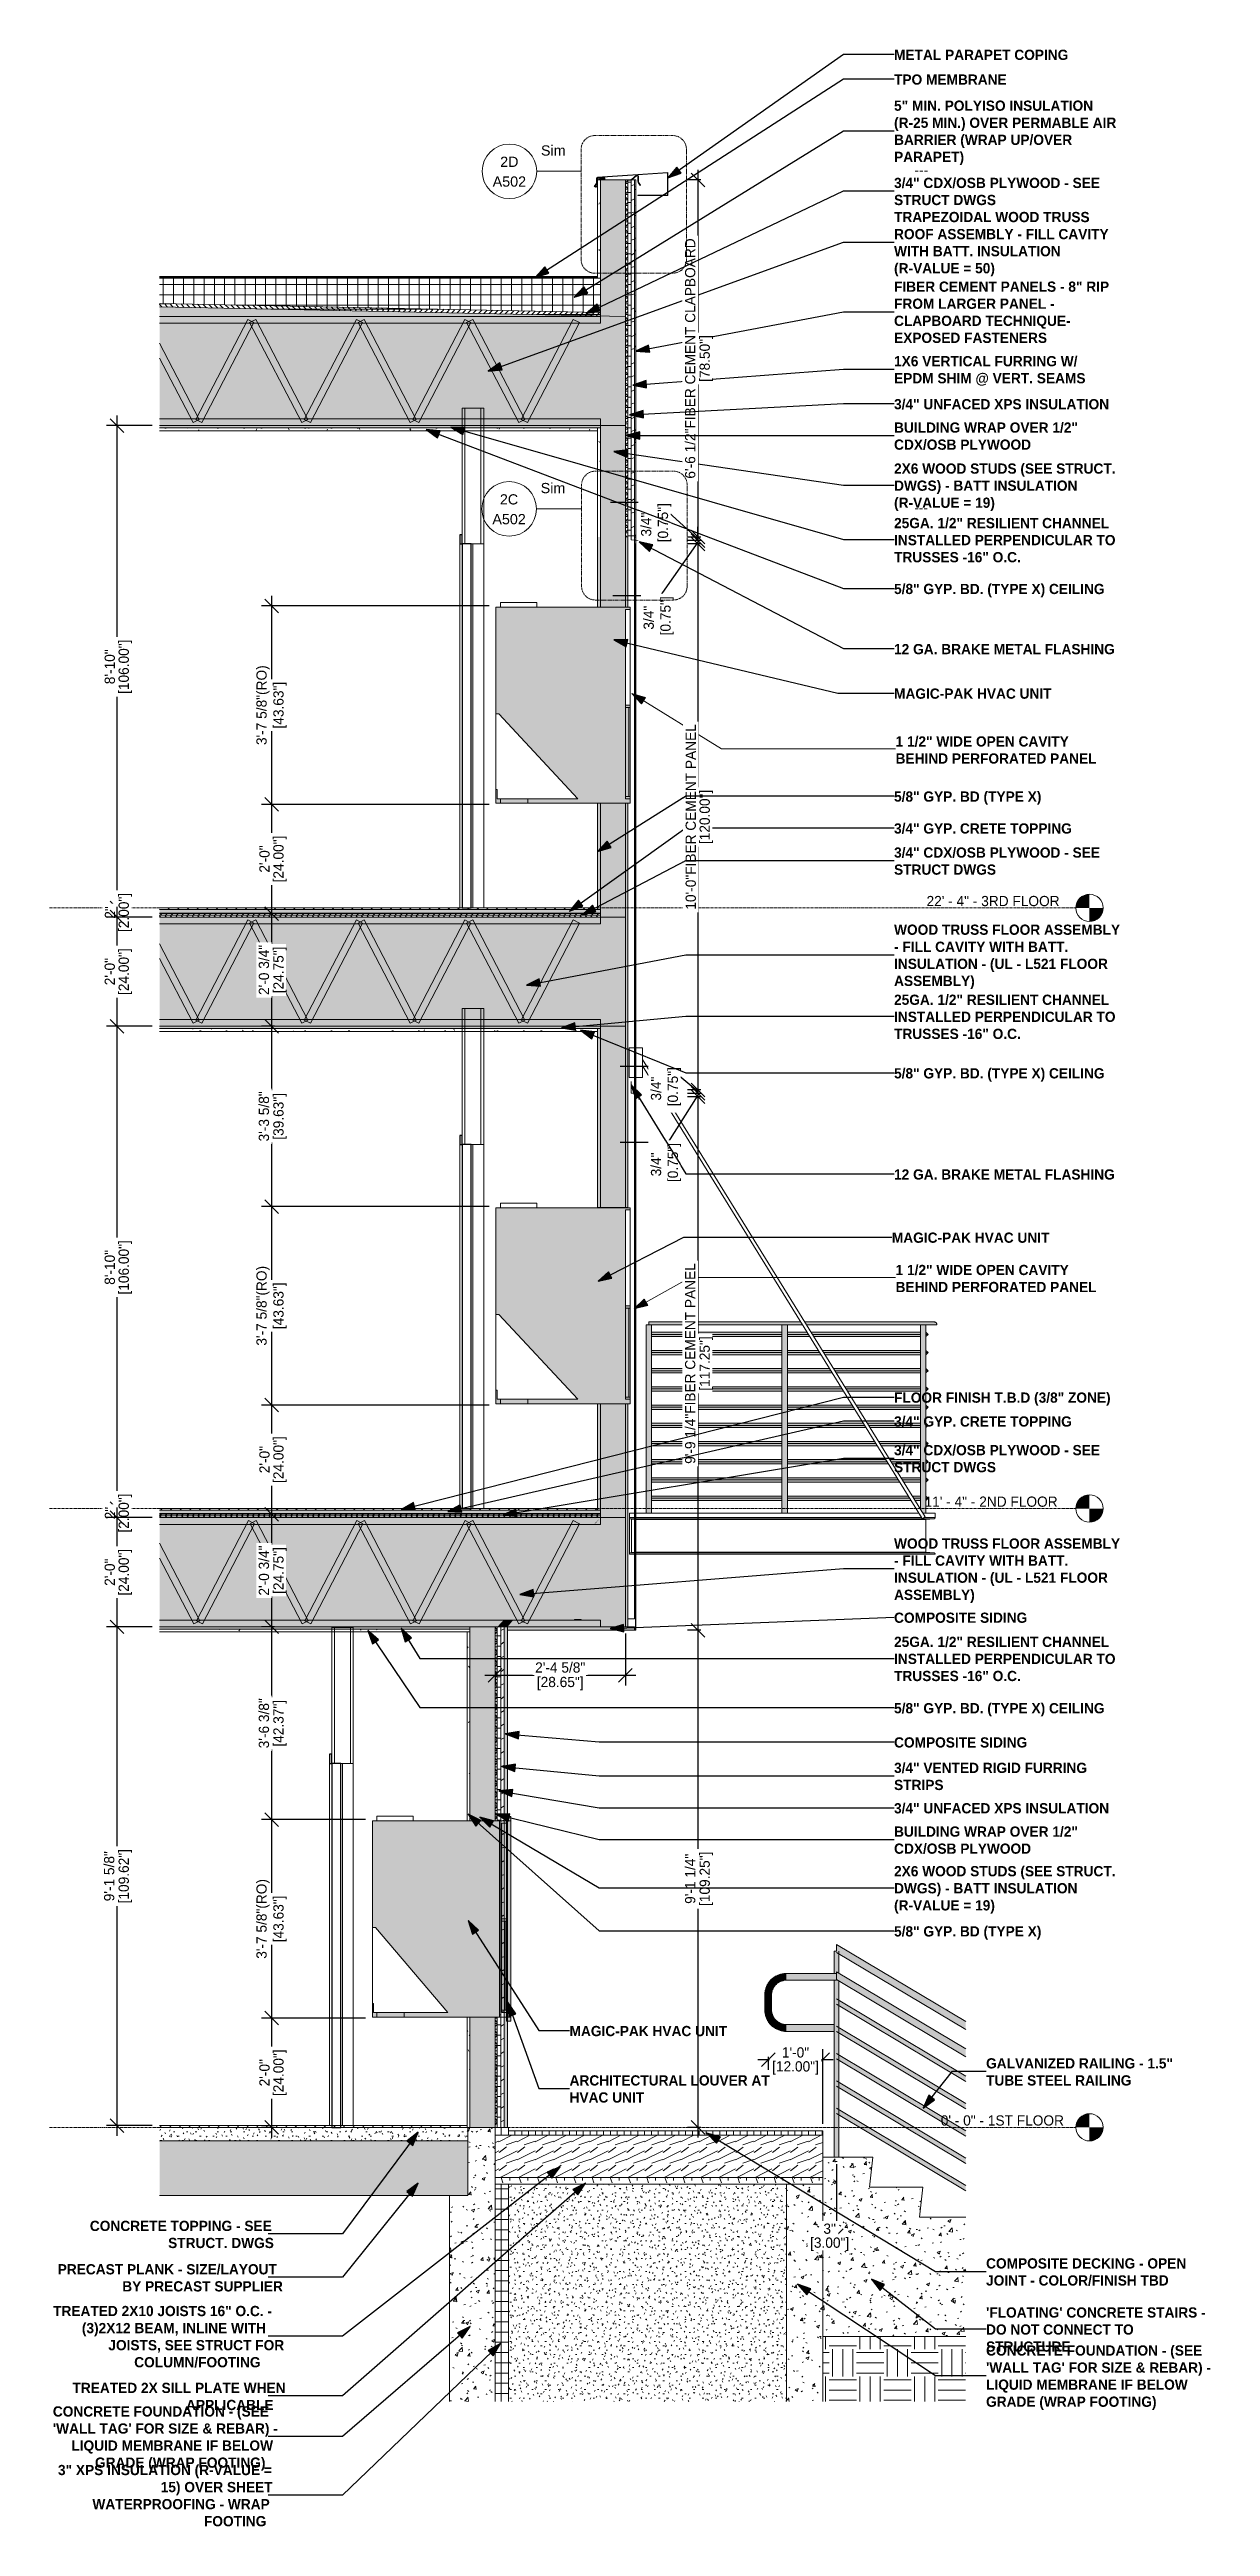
# Model space of a CAD drawing. Header units: inches. Extents: x 11989 to 12760, y -88 to 477.
# Drawn here: x 11989 to 12244, y -88 to 457 of the extents above; entities that cross this region are included whole.
import ezdxf

# ---------------------------------------------------------------- set-up
doc = ezdxf.new("R2010")
doc.units = ezdxf.units.IN
doc.header["$MEASUREMENT"] = 0
doc.linetypes.add('Dash Dot 3_16_', pattern=[0.3125, 0.1875, -0.0625, 0, -0.0625])
doc.linetypes.add('Grid Line 1_2_', pattern=[0.875, 0.5, -0.125, 0.125, -0.125])
for name, color, linetype, lineweight in [('0-1', 7, 'Continuous', 5), ('0-2', 253, 'Continuous', 9), ('0-3', 55, 'Continuous', 9), ('A-ANNO-DIMS-1', 211, 'Continuous', 30), ('A-ANNO-NOTE', 131, 'Continuous', 9), ('A-ANNO-SYMB', 150, 'Continuous', 9), ('A-ANNO-SYMB-1', 150, 'Dash Dot 3_16_', 9), ('A-CLNG', 13, 'Continuous', 18), ('A-CLNG-1', 251, 'Continuous', 5), ('A-CLNG-2', 13, 'Continuous', 9), ('A-CLNG-PATT-1', 45, 'Continuous', 9), ('A-DOOR-1', 53, 'Continuous', 30), ('A-DOOR-FRAM-1', 53, 'Continuous', 30), ('A-DOOR-FRAM-2', 253, 'Continuous', 9), ('A-FLOR-1', 8, 'Continuous', 5), ('A-FLOR-2', 251, 'Continuous', 5), ('A-FLOR-3', 192, 'Continuous', 9), ('A-FLOR-4', 55, 'Continuous', 9), ('A-FLOR-HRAL-1', 55, 'Continuous', 9), ('A-FLOR-HRAL-2', 254, 'Continuous', 9), ('A-FLOR-LEVL', 51, 'Continuous', 9), ('A-FLOR-LEVL-1', 51, 'Grid Line 1_2_', 9), ('A-FLOR-MCUT-1', 51, 'Continuous', 9), ('A-FLOR-PATT-1', 45, 'Continuous', 9), ('A-GENM', 5, 'Continuous', 9), ('A-GENM-1', 55, 'Continuous', 9), ('A-GENM-2', 253, 'Continuous', 9), ('A-GENM-3', 59, 'Continuous', 9), ('A-GLAZ-1', 55, 'Continuous', 9), ('A-GLAZ-2', 45, 'Continuous', 9), ('A-GLAZ-3', 151, 'Continuous', 9), ('A-ROOF-1', 251, 'Continuous', 5), ('A-ROOF-2', 252, 'Continuous', 18), ('A-ROOF-3', 132, 'Continuous', 9), ('A-ROOF-4', 55, 'Continuous', 9), ('A-ROOF-PATT-1', 45, 'Continuous', 9), ('A-WALL-1', 253, 'Continuous', 9), ('A-WALL-2', 9, 'Continuous', 18), ('A-WALL-3', 254, 'Continuous', 9), ('A-WALL-4', 7, 'Continuous', 9), ('A-WALL-5', 251, 'Continuous', 5), ('A-WALL-6', 13, 'Continuous', 18), ('A-WALL-7', 55, 'Continuous', 9), ('A-WALL-8', 10, 'Continuous', 9), ('A-WALL-9', 113, 'Continuous', 9), ('A-WALL-PATT-1', 45, 'Continuous', 9), ('A-WALL-PATT-2', 55, 'Continuous', 9), ('C-TOPO-1', 45, 'Continuous', 9), ('G-ANNO-TEXT', 231, 'Continuous', 30), ('G-ANNO-TEXT-1', 231, 'Continuous', 9), ('S-BEAM-1', 10, 'Continuous', 9), ('S-BEAM-2', 7, 'Continuous', 9), ('S-BEAM-3', 254, 'Continuous', 9), ('S-BEAM-4', 55, 'Continuous', 9), ('S-FNDN-1', 7, 'Continuous', 9), ('S-FNDN-2', 32, 'Continuous', 9), ('S-STRS', 31, 'Continuous', 9), ('S-STRS-1', 45, 'Continuous', 9)]:
    doc.layers.add(name, color=color, linetype=linetype, lineweight=lineweight)
doc.styles.add('Arial', font='arial.ttf', dxfattribs={"height": 2.25})
doc.styles.add('Century Gothic', font='ufonts.com_century-gothic.ttf', dxfattribs={"height": 2.25})
doc.styles.add('Century Gothic_B', font='GOTHICB.TTF', dxfattribs={"height": 2.25})
doc.dimstyles.new('OD__1_16__Tol__', dxfattribs={"dimscale": 12, "dimtxt": 2.349379, "dimasz": 0.25, "dimexe": 0.1875, "dimexo": 0.125, "dimgap": 0.03125, "dimtad": 1, "dimdec": 4, "dimrnd": 0.0625, "dimzin": 3, "dimdsep": 46, "dimlunit": 4, "dimtxsty": 'Century Gothic', "dimblk1": 'OBLIQUE', "dimblk2": 'OBLIQUE', "dimsah": 1, "dimcen": 0.09, "dimdle": 0.1875, "dimazin": 0, "dimtfac": 1, "dimtdec": 4, "dimtix": 1, "dimtmove": 0, "dimatfit": 3, "dimfxl": 1, "dimtvp": 1, "dimtfill": 1, "dimfrac": 2, "dimtolj": 1, "dimtzin": 0, "dimlwd": 30, "dimlwe": 30, "dimarcsym": 2})
doc.dimstyles.new('OD__1_16__Tol___1', dxfattribs={"dimscale": 12, "dimtxt": 2.349379, "dimasz": 0.25, "dimexe": 0.1875, "dimexo": 0.125, "dimgap": 0.03125, "dimtad": 1, "dimdec": 4, "dimrnd": 0.0625, "dimzin": 3, "dimdsep": 46, "dimlunit": 4, "dimtxsty": 'Century Gothic', "dimblk1": 'OBLIQUE', "dimblk2": 'OBLIQUE', "dimsah": 1, "dimcen": 0.09, "dimdle": 0.1875, "dimazin": 0, "dimtfac": 1, "dimtdec": 4, "dimtix": 1, "dimtmove": 1, "dimatfit": 3, "dimfxl": 1, "dimtvp": 1, "dimtfill": 1, "dimfrac": 2, "dimtolj": 1, "dimtzin": 0, "dimlwd": 30, "dimlwe": 30, "dimarcsym": 2})
pattern_1 = [(50, (11008.554, 72), (6.885997, -0.602097), [0.72, -7.92]), (355, (11008.554, 72), (-1.331756, 7.220547), [0.576, -6.336]), (100.451, (11009.128, 71.95), (5.55363, 6.61819), [0.612, -6.731]), (46.184, (11008.554, 73.92), (10.24564, -1.588925), [1.08, -11.88]), (96.636, (11009.408, 73.788), (8.97244, 9.35152), [0.918, -10.096]), (351.184, (11008.554, 73.92), (8.9732, 9.35123), [0.864, -9.504]), (21, (11009.514, 73.44), (5.730726, -3.865003), [0.72, -7.92]), (326, (11009.514, 73.44), (2.33581, 6.96088), [0.576, -6.336]), (71.451, (11009.992, 73.118), (8.065876, 3.095948), [0.612, -6.731]), (37.5, (11008.554, 72), (0.116866, 3.1954784), [0.317, -5.942, 0.317, -6.115, -6.36]), (37.5, (11008.554, 72), (0.116866, 3.1954784), [-12.691, 0.317, -6.043]), (7.5, (11008.554, 72), (2.52543, 3.786025), [0.317, -3.35, 0.317, -5.798, -2.424]), (7.5, (11008.554, 72), (2.52543, 3.786025), [-9.782, 0.317, -2.107]), (327.5, (11006.413, 72), (5.1243685, -0.216176), [0.317, -2.083, 0.317, -7.171, -9.936]), (327.5, (11006.413, 72), (5.1243685, -0.216176), [-9.888, 0.317, -9.619]), (317.5, (11005.453, 72), (5.598326, 0.96141), [0.317, -2.803, 0.317, -4.656, -7.056]), (317.5, (11005.453, 72), (5.598326, 0.96141), [-8.093, 0.317, -6.739])]
pattern_2 = [(0, (11008.554, 72), (3.84, 0.96), [0.317, -2.563, 0.317, -2.563, -15.36]), (0, (11008.554, 72), (3.84, 0.96), [-5.76, 0.317, -5.443, 0.317, -2.563, -6.72]), (0, (11008.554, 72), (3.84, 0.96), [-14.4, 0.317, -1.603, 0.317, -4.483]), (120, (11009.994, 72.48), (-2.7513844, 2.84553755), [0.317, -2.563, 0.317, -2.563, -15.36]), (120, (11009.994, 72.48), (-2.7513844, 2.84553755), [-5.76, 0.317, -5.443, 0.317, -2.563, -6.72]), (120, (11009.994, 72.48), (-2.7513844, 2.84553755), [-14.4, 0.317, -1.603, 0.317, -4.483]), (240, (11010.474, 74.4), (-1.0886156, -3.80553755), [0.317, -2.563, 0.317, -2.563, -15.36]), (240, (11010.474, 74.4), (-1.0886156, -3.80553755), [-5.76, 0.317, -5.443, 0.317, -2.563, -6.72]), (240, (11010.474, 74.4), (-1.0886156, -3.80553755), [-14.4, 0.317, -1.603, 0.317, -4.483])]
pattern_3 = [(161.57, (11008.674, 72.12), (-0.960383694, -0.00039918), [0, -6.83, 0.758, 0]), (18.43, (11008.434, 72.12), (-0.960383694, 0.00039918), [0, -6.83, 0.758, 0]), (108.43, (11008.674, 72.12), (0.47951018, -2.4005264), [2.276, -5.312]), (71.57, (11008.434, 72.12), (0.47951018, 2.4005264), [2.276, -5.312])]
pattern_4 = [(135, (11008.554, 72), (-1.0606602, -1.0606602), [])]
pattern_5 = [(0, (11008.554, 72), (0, 1.2), []), (315, (11008.554, 72), (1.1992531, 0), [1.696, -1.696]), (45, (11008.554, 72), (1.1992531, 0), [1.696, -1.696])]
pattern_6 = [(0, (11008.554, 72), (7.68, 1.92), [0.317, -5.443, 0.317, -5.443, -30.72]), (0, (11008.554, 72), (7.68, 1.92), [-11.52, 0.317, -11.203, 0.317, -5.443, -13.44]), (0, (11008.554, 72), (7.68, 1.92), [-28.8, 0.317, -3.523, 0.317, -9.283]), (120, (11011.434, 72.96), (-5.5027688, 5.691075), [0.317, -5.443, 0.317, -5.443, -30.72]), (120, (11011.434, 72.96), (-5.5027688, 5.691075), [-11.52, 0.317, -11.203, 0.317, -5.443, -13.44]), (120, (11011.434, 72.96), (-5.5027688, 5.691075), [-28.8, 0.317, -3.523, 0.317, -9.283]), (240, (11012.394, 76.8), (-2.1772312, -7.611075), [0.317, -5.443, 0.317, -5.443, -30.72]), (240, (11012.394, 76.8), (-2.1772312, -7.611075), [-11.52, 0.317, -11.203, 0.317, -5.443, -13.44]), (240, (11012.394, 76.8), (-2.1772312, -7.611075), [-28.8, 0.317, -3.523, 0.317, -9.283])]
pattern_7 = [(216.87, (11010.954, 78), (17.9999786, 12.0000322), [3, -27]), (206.565, (11014.554, 76.2), (-6.00027, -5.999812), [6.708, -6.708]), (198.435, (11014.554, 73.2), (-12.000522, -5.9998), [3.795, -15.179])]
pattern_8 = [(0, (11008.554, 72), (0, 2.25), []), (90, (11008.554, 72), (-2.25, 1e-16), [])]

msp = doc.modelspace()

# ---------------------------------------------------------------- texts
at = {"layer": 'A-ANNO-NOTE', "char_height": 2.25, "attachment_point": 1, "style": 'Century Gothic_B'}
for s, insert, width in [('1 1/2" WIDE OPEN CAVITY', (12175.17199, 305.71629), 47.34375), ('BEHIND PERFORATED PANEL', (12175.17199, 301.96629), 50.52525), ('1 1/2" WIDE OPEN CAVITY', (12175.17199, 189.55389), 47.34375), ('BEHIND PERFORATED PANEL', (12175.17199, 185.80389), 50.52525)]:
    msp.add_mtext(s, dxfattribs=dict(at, insert=insert, width=width))
at = {"layer": 'A-ANNO-SYMB', "char_height": 2.25, "attachment_point": 1, "style": 'Arial'}
for s, insert, width in [('Sim', (12097.28508, 435.59967), 6.666), ('2D', (12088.32711, 433.11221), 4.92375), ('A502', (12086.67357, 428.76616), 8.9385), ('Sim', (12097.22164, 361.40369), 6.666), ('A502', (12086.61013, 354.57018), 8.9385), ('2C', (12088.26367, 358.91624), 4.92375)]:
    msp.add_mtext(s, dxfattribs=dict(at, insert=insert, width=width))
at = {"layer": 'A-FLOR-LEVL', "char_height": 2.25, "attachment_point": 1, "style": 'Century Gothic'}
for s, insert, width in [('22\' - 4" - 3RD FLOOR', (12181.96442, 270.6377), 36.28425), ('11\' - 4" - 2ND FLOOR', (12181.52977, 138.6377), 36.8145), ('0\' - 0" - 1ST FLOOR', (12185.09198, 2.6377), 32.49675)]:
    msp.add_mtext(s, dxfattribs=dict(at, insert=insert, width=width))
at = {"layer": 'G-ANNO-TEXT-1', "char_height": 2.25, "attachment_point": 1, "style": 'Century Gothic_B'}
for s, insert, width in [('METAL PARAPET COPING', (12174.83431, 456.62069), 45.52575), ('TPO MEMBRANE', (12174.83431, 451.1846), 29.46675), ('5" MIN. POLYISO INSULATION', (12174.83431, 445.44177), 52.94925), ('(R-25 MIN.) OVER PERMABLE AIR', (12174.83431, 441.69177), 59.2365), ('BARRIER (WRAP UP/OVER', (12174.83431, 437.94177), 46.2075), ('PARAPET)', (12174.83431, 434.19177), 17.49825), ('3/4" CDX/OSB PLYWOOD - SEE', (12174.83431, 428.46694), 56.2065), ('STRUCT DWGS', (12174.83431, 424.71694), 25.6035), ('TRAPEZOIDAL WOOD TRUSS', (12174.83431, 420.96819), 49.8435), ('ROOF ASSEMBLY - FILL CAVITY', (12174.83431, 417.21819), 55.22175), ('WITH BATT. INSULATION', (12174.83431, 413.46819), 42.117), ('(R-VALUE = 50)', (12174.83431, 409.71819), 27.4215), ('FIBER CEMENT PANELS - 8" RIP', (12174.83431, 405.66844), 54.237), ('CLAPBOARD TECHNIQUE-', (12174.83431, 398.16844), 46.88925), ('FROM LARGER PANEL -', (12174.83431, 401.91844), 41.6625), ('EXPOSED FASTENERS', (12174.83431, 394.41844), 37.64775), ('1X6 VERTICAL FURRING W/', (12174.83431, 389.289), 48.783), ('EPDM SHIM @ VERT. SEAMS', (12174.83431, 385.539), 49.01025), ('3/4" UNFACED XPS INSULATION', (12174.83431, 379.83386), 57.267), ('CDX/OSB PLYWOOD', (12174.83431, 370.94854), 37.79925), ('BUILDING WRAP OVER 1/2"', (12174.83431, 374.69854), 49.2375), ('2X6 WOOD STUDS (SEE STRUCT.', (12174.83431, 365.68358), 56.58525), ('DWGS) - BATT INSULATION', (12174.83431, 361.93358), 47.874), ('(R-VALUE = 19)', (12174.83431, 358.18358), 27.4215), ('25GA. 1/2" RESILIENT CHANNEL', (12174.83431, 353.71018), 56.964), ('INSTALLED PERPENDICULAR TO', (12174.83431, 349.96018), 55.2975), ('TRUSSES -16" O.C.', (12174.83431, 346.21018), 32.421), ('5/8" GYP. BD. (TYPE X) CEILING', (12174.83431, 339.22576), 56.58525), ('12 GA. BRAKE METAL FLASHING', (12174.83431, 326.00608), 57.64575), ('MAGIC-PAK HVAC UNIT', (12174.83431, 316.22501), 44.238), ('5/8" GYP. BD (TYPE X)', (12174.83431, 293.60291), 39.46575), ('3/4" GYP. CRETE TOPPING', (12174.83431, 286.58833), 47.04075), ('3/4" CDX/OSB PLYWOOD - SEE', (12174.83431, 281.2951), 56.2065), ('STRUCT DWGS', (12174.83431, 277.5451), 25.6035), ('WOOD TRUSS FLOOR ASSEMBLY', (12174.83431, 264.3417), 57.49425), ('- FILL CAVITY WITH BATT.', (12174.83431, 260.5917), 43.935), ('INSULATION - (UL - L521 FLOOR', (12174.83431, 256.8417), 56.43375), ('ASSEMBLY)', (12174.83431, 253.0917), 20.301), ('25GA. 1/2" RESILIENT CHANNEL', (12174.83431, 248.94771), 56.964), ('INSTALLED PERPENDICULAR TO', (12174.83431, 245.19771), 55.2975), ('TRUSSES -16" O.C.', (12174.83431, 241.44771), 32.421), ('5/8" GYP. BD. (TYPE X) CEILING', (12174.83431, 232.77738), 56.58525), ('12 GA. BRAKE METAL FLASHING', (12174.83431, 210.55066), 57.64575), ('MAGIC-PAK HVAC UNIT', (12174.35478, 196.65783), 44.238), ('FLOOR FINISH T.B.D (3/8" ZONE)', (12174.83431, 161.50485), 57.267), ('3/4" GYP. CRETE TOPPING', (12174.83431, 156.25511), 47.04075), ('3/4" CDX/OSB PLYWOOD - SEE', (12174.83431, 149.96657), 56.2065), ('STRUCT DWGS', (12174.83431, 146.21657), 25.6035), ('WOOD TRUSS FLOOR ASSEMBLY', (12174.83431, 129.42984), 57.49425), ('- FILL CAVITY WITH BATT.', (12174.83431, 125.67984), 43.935), ('INSULATION - (UL - L521 FLOOR', (12174.83431, 121.92984), 56.43375), ('ASSEMBLY)', (12174.83431, 118.17984), 20.301), ('COMPOSITE SIDING', (12174.83431, 113.1296), 36.057), ('25GA. 1/2" RESILIENT CHANNEL', (12174.83431, 107.82605), 56.964), ('INSTALLED PERPENDICULAR TO', (12174.83431, 104.07605), 55.2975), ('TRUSSES -16" O.C.', (12174.83431, 100.32605), 32.421), ('5/8" GYP. BD. (TYPE X) CEILING', (12174.83431, 93.24024), 56.58525), ('COMPOSITE SIDING', (12174.83431, 85.72338), 36.057), ('3/4" VENTED RIGID FURRING', (12174.83431, 80.12666), 51.13125), ('STRIPS', (12174.83431, 76.37666), 11.211), ('3/4" UNFACED XPS INSULATION', (12174.83431, 71.25107), 57.267), ('BUILDING WRAP OVER 1/2"', (12174.83431, 66.12666), 49.2375), ('CDX/OSB PLYWOOD', (12174.83431, 62.37666), 37.79925), ('2X6 WOOD STUDS (SEE STRUCT.', (12174.83431, 57.41996), 56.58525), ('(R-VALUE = 19)', (12174.83431, 49.91996), 27.4215), ('DWGS) - BATT INSULATION', (12174.83431, 53.66996), 47.874), ('5/8" GYP. BD (TYPE X)', (12174.83431, 44.19471), 39.46575), ('ARCHITECTURAL LOUVER AT', (12103.56313, 11.44196), 50.52525), ('TUBE STEEL RAILING', (12195.04288, 11.44314), 34.9965), ('GALVANIZED RAILING - 1.5"', (12195.04288, 15.19314), 50.7525), ('HVAC UNIT', (12103.56313, 7.69196), 20.37675), ('CONCRETE TOPPING - SEE', (11998.20488, -20.53408), 47.49525), ('STRUCT. DWGS', (12015.39238, -24.28408), 26.664), ('PRECAST PLANK - SIZE/LAYOUT', (11991.13716, -30.06939), 56.055), ('JOINT - COLOR/FINISH TBD', (12195.04288, -32.5242), 48.70725), ('COMPOSITE DECKING - OPEN', (12195.04288, -28.7742), 54.54), ('BY PRECAST SUPPLIER', (12005.32466, -33.81939), 38.85975), ('TREATED 2X10 JOISTS 16" O.C. -', (11990.13559, -39.24384), 57.267), ('(3)2X12 BEAM, INLINE WITH', (11996.44809, -42.99384), 49.61625), ("'FLOATING' CONCRETE STAIRS -", (12195.04288, -39.56121), 56.88825), ('DO NOT CONNECT TO', (12195.04288, -43.31121), 40.4505), ('JOISTS, SEE STRUCT FOR', (12002.26059, -46.74384), 42.5715), ('STRUCTURE', (12195.04288, -47.06121), 19.8465), ('CONCRETE FOUNDATION - (SEE', (12195.04288, -47.92008), 57.34275), ('COLUMN/FOOTING', (12007.94809, -50.49384), 35.67825), ("'WALL TAG' FOR SIZE & REBAR) -", (12195.04288, -51.67008), 57.34275), ('TREATED 2X SILL PLATE WHEN', (11994.38756, -56.14134), 52.116), ('APPLICABLE', (12019.32506, -59.89134), 21.89175), ('GRADE (WRAP FOOTING)', (12195.04288, -59.17008), 46.13175), ('LIQUID MEMBRANE IF BELOW', (12195.04288, -55.42008), 52.419), ('CONCRETE FOUNDATION - (SEE', (11990.07889, -61.31264), 57.34275), ("'WALL TAG' FOR SIZE & REBAR) -", (11990.07889, -65.06264), 57.34275), ('LIQUID MEMBRANE IF BELOW', (11994.14139, -68.81264), 52.419), ('3" XPS INSULATION (R-VALUE =', (11991.2033, -74.18601), 55.97925), ('GRADE (WRAP FOOTING)', (11999.32889, -72.56264), 46.13175), ('WATERPROOFING - WRAP', (11998.7658, -81.68601), 46.8135), ('15) OVER SHEET', (12013.7658, -77.93601), 28.6335), ('FOOTING', (12023.2658, -85.43601), 17.1195)]:
    msp.add_mtext(s, dxfattribs=dict(at, insert=insert, width=width))

# ---------------------------------------------------------------- blocks, each defined once
blk = doc.blocks.new('SWING - SINGLE - FLUSH - SWING - 34_ x 80_ - WITH ACOUSTICAL SEAL-3983847-WALL SECTION - AT HVAC UNITS')
at = {"layer": 'A-DOOR-1'}
for p, q in [((12081.96, 216), (12079.96, 216)), ((12079.96, 216), (12079.96, 136)), ((12081.96, 136), (12081.96, 216)), ((12079.96, 136), (12081.96, 136))]:
    blk.add_line(p, q, dxfattribs=at)
at = {"layer": 'A-DOOR-FRAM-1'}
for p, q in [((12079.46, 218), (12079.46, 216)), ((12079.96, 218), (12079.46, 218)), ((12079.96, 216), (12079.96, 218)), ((12079.46, 216), (12079.96, 216))]:
    blk.add_line(p, q, dxfattribs=at)
at = {"layer": 'A-DOOR-FRAM-2'}
blk.add_line((12079.46, 136), (12079.46, 216), dxfattribs=at)
blk = doc.blocks.new('SWING - SINGLE - FLUSH - SWING - 34_ x 80_ - WITH ACOUSTICAL SEAL-V1-WALL SECTION - AT HVAC UNITS')
at = {"layer": 'A-DOOR-1'}
for p, q in [((12053.32, 80), (12051.32, 80)), ((12051.32, 80), (12051.32, 0)), ((12053.32, 0), (12053.32, 80)), ((12051.32, 0), (12053.32, 0))]:
    blk.add_line(p, q, dxfattribs=at)
at = {"layer": 'A-DOOR-FRAM-1'}
for p, q in [((12050.82, 82), (12050.82, 80)), ((12051.32, 82), (12050.82, 82)), ((12051.32, 80), (12051.32, 82)), ((12050.82, 80), (12051.32, 80))]:
    blk.add_line(p, q, dxfattribs=at)
at = {"layer": 'A-DOOR-FRAM-2'}
blk.add_line((12050.82, 0.37), (12050.82, 80), dxfattribs=at)
blk = doc.blocks.new('CTR - 1st Phase - Unit Layouts_rvt-1-WALL SECTION - AT HVAC UNITS')
at = {"layer": 'A-WALL-1'}
for p, q in [((12084.71, 377.87), (12079.96, 377.87)), ((12079.96, 377.87), (12079.96, 348)), ((12084.71, 348), (12084.71, 377.87)), ((12079.96, 348), (12084.71, 348)), ((12084.71, 245.87), (12079.96, 245.87)), ((12079.96, 245.87), (12079.96, 216)), ((12084.71, 216), (12084.71, 245.87)), ((12079.96, 216), (12084.71, 216)), ((12056.07, 109.88), (12051.32, 109.88)), ((12051.32, 109.88), (12051.32, 80)), ((12056.07, 80), (12056.07, 109.88)), ((12051.32, 80), (12056.07, 80))]:
    blk.add_line(p, q, dxfattribs=at)
at = {"layer": 'A-WALL-2'}
for p, q in [((12080.59, 377.87), (12080.59, 348)), ((12084.09, 377.87), (12084.09, 348)), ((12080.59, 245.87), (12080.59, 216)), ((12084.09, 245.87), (12084.09, 216)), ((12051.94, 109.88), (12051.94, 80)), ((12055.44, 109.88), (12055.44, 80))]:
    blk.add_line(p, q, dxfattribs=at)
at = {"layer": 'A-WALL-3'}
for p, q in [((12082.34, 348), (12082.34, 268)), ((12084.71, 348), (12084.71, 268)), ((12082.34, 216), (12082.34, 136)), ((12084.71, 216), (12084.71, 136)), ((12053.69, 80), (12053.69, 0.37)), ((12056.07, 80), (12056.07, 0.37))]:
    blk.add_line(p, q, dxfattribs=at)
at = {"layer": '0-2'}
for name, p in [('SWING - SINGLE - FLUSH - SWING - 34_ x 80_ - WITH ACOUSTICAL SEAL-3983847-WALL SECTION - AT HVAC UNITS', (0, 132)), ('SWING - SINGLE - FLUSH - SWING - 34_ x 80_ - WITH ACOUSTICAL SEAL-3983847-WALL SECTION - AT HVAC UNITS', (0, 0)), ('SWING - SINGLE - FLUSH - SWING - 34_ x 80_ - WITH ACOUSTICAL SEAL-V1-WALL SECTION - AT HVAC UNITS', (0, 0))]:
    blk.add_blockref(name, p, dxfattribs=at)
blk = doc.blocks.new('CTR  - Topography_rvt-1-WALL SECTION - AT HVAC UNITS')
at = {"layer": 'C-TOPO-1'}
h = blk.add_hatch(dxfattribs=at)
h.set_pattern_fill('FP_8', color=256, style=0, pattern_type=2)
h.set_pattern_definition([(0, (11008.554, 72), (6, 6), [6, -6]), (0, (11008.554, 74.25), (6, 6), [6, -6]), (0, (11008.554, 76.5), (6, 6), [6, -6]), (90, (11009.304, 77.25), (-6, 6), [6, -6]), (90, (11011.554, 77.25), (-6, 6), [6, -6]), (90, (11013.804, 77.25), (-6, 6), [6, -6])])
h.paths.add_polyline_path([(12159.19, -60.27), (12190.58, -60.27), (12190.58, -46), (12159.19, -46)], flags=0)
blk = doc.blocks.new('034100 - Precast Structural Concrete - Solid Plank - 12_-1871084-WALL SECTION - AT HVAC UNITS')
at = {"layer": 'S-BEAM-1'}
blk.add_hatch(color=256, dxfattribs=at).paths.add_polyline_path([(12077.19, -15), (12081.19, -15), (12081.19, -3), (12013.52, -3), (12013.52, -15), (12075.3, -15)], flags=0)
at = {"layer": 'S-BEAM-2'}
for p, q in [((12081.19, -3), (12013.52, -3)), ((12081.19, -15), (12081.19, -3)), ((12013.52, -15), (12081.19, -15))]:
    blk.add_line(p, q, dxfattribs=at)
blk = doc.blocks.new('TRUSS - 24_-2435372-WALL SECTION - AT HVAC UNITS')
at = {"layer": 'S-BEAM-3'}
for points in [[(12109.06, 132.5), (12110.34, 134), (12108.92, 132.5)], [(12089.94, 110), (12091.21, 111.5), (12089.11, 111.5), (12087.69, 110)]]:
    blk.add_hatch(color=256, dxfattribs=at).paths.add_polyline_path(points, flags=0)
at = {"layer": 'S-BEAM-2'}
for p, q in [((12110.34, 134), (12013.52, 134)), ((12013.52, 132.5), (12110.34, 132.5)), ((12033.04, 133.35), (12021.6, 111.35)), ((12022.93, 110.65), (12034.37, 132.65)), ((12034.37, 132.65), (12033.04, 133.35)), ((12034.71, 133.35), (12033.38, 132.65)), ((12033.38, 132.65), (12044.82, 110.65)), ((12046.15, 111.35), (12034.71, 133.35)), ((12056.82, 133.35), (12045.39, 111.35)), ((12046.72, 110.65), (12058.15, 132.65)), ((12058.15, 132.65), (12056.82, 133.35)), ((12058.5, 133.35), (12057.17, 132.65)), ((12057.17, 132.65), (12068.6, 110.65)), ((12069.93, 111.35), (12058.5, 133.35)), ((12080.61, 133.35), (12069.17, 111.35)), ((12070.5, 110.65), (12081.94, 132.65)), ((12081.94, 132.65), (12080.61, 133.35)), ((12082.29, 133.35), (12080.96, 132.65)), ((12080.96, 132.65), (12092.39, 110.65)), ((12093.72, 111.35), (12082.29, 133.35)), ((12104.39, 133.35), (12092.96, 111.35)), ((12094.29, 110.65), (12105.72, 132.65)), ((12105.72, 132.65), (12104.39, 133.35)), ((12110.34, 132.5), (12110.34, 134)), ((12022.36, 111.35), (12013.52, 128.36)), ((12013.52, 125.1), (12021.03, 110.65)), ((12110.34, 111.5), (12013.52, 111.5)), ((12013.52, 110), (12110.34, 110)), ((12021.03, 110.65), (12022.36, 111.35)), ((12021.6, 111.35), (12022.93, 110.65)), ((12044.82, 110.65), (12046.15, 111.35)), ((12045.39, 111.35), (12046.72, 110.65)), ((12068.6, 110.65), (12069.93, 111.35)), ((12069.17, 111.35), (12070.5, 110.65)), ((12092.39, 110.65), (12093.72, 111.35)), ((12092.96, 111.35), (12094.29, 110.65)), ((12106.12, 111.62), (12104.62, 111.62)), ((12104.62, 111.62), (12104.62, 111.56)), ((12104.62, 111.56), (12106.12, 111.56)), ((12106.12, 111.56), (12106.12, 111.62)), ((12110.34, 110), (12110.34, 111.5))]:
    blk.add_line(p, q, dxfattribs=at)
blk = doc.blocks.new('TRUSS - 24_-2435216-WALL SECTION - AT HVAC UNITS')
at = {"layer": 'S-BEAM-2'}
for p, q in [((12110.34, 266), (12013.52, 266)), ((12013.52, 264.5), (12110.34, 264.5)), ((12032.91, 265.35), (12021.47, 243.35)), ((12022.8, 242.65), (12034.24, 264.65)), ((12034.24, 264.65), (12032.91, 265.35)), ((12034.63, 265.35), (12033.3, 264.65)), ((12033.3, 264.65), (12044.73, 242.65)), ((12046.06, 243.35), (12034.63, 265.35)), ((12056.74, 265.35), (12045.3, 243.35)), ((12046.63, 242.65), (12058.07, 264.65)), ((12058.07, 264.65), (12056.74, 265.35)), ((12058.46, 265.35), (12057.13, 264.65)), ((12057.13, 264.65), (12068.56, 242.65)), ((12069.89, 243.35), (12058.46, 265.35)), ((12080.56, 265.35), (12069.13, 243.35)), ((12070.46, 242.65), (12081.9, 264.65)), ((12081.9, 264.65), (12080.56, 265.35)), ((12082.29, 265.35), (12080.96, 264.65)), ((12080.96, 264.65), (12092.39, 242.65)), ((12093.72, 243.35), (12082.29, 265.35)), ((12104.39, 265.35), (12092.96, 243.35)), ((12094.29, 242.65), (12105.72, 264.65)), ((12105.72, 264.65), (12104.39, 265.35)), ((12110.34, 264.5), (12110.34, 266)), ((12022.23, 243.35), (12013.52, 260.11)), ((12013.52, 256.86), (12020.9, 242.65)), ((12110.34, 243.5), (12013.52, 243.5)), ((12013.52, 242), (12110.34, 242)), ((12020.9, 242.65), (12022.23, 243.35)), ((12021.47, 243.35), (12022.8, 242.65)), ((12044.73, 242.65), (12046.06, 243.35)), ((12045.3, 243.35), (12046.63, 242.65)), ((12068.56, 242.65), (12069.89, 243.35)), ((12069.13, 243.35), (12070.46, 242.65)), ((12092.39, 242.65), (12093.72, 243.35)), ((12092.96, 243.35), (12094.29, 242.65)), ((12110.34, 242), (12110.34, 243.5))]:
    blk.add_line(p, q, dxfattribs=at)
blk = doc.blocks.new('CTR - 1st Phase - Structure_rvt-1-WALL SECTION - AT HVAC UNITS')
at = {"layer": 'A-WALL-PATT-1'}
h = blk.add_hatch(dxfattribs=at)
h.set_pattern_fill('FP_9', color=256, style=0, pattern_type=2)
h.set_pattern_definition(pattern_1)
h.paths.add_polyline_path([(12081.19, -60.27), (12087.19, -60.27), (12087.19, 0), (12081.19, 0), (12081.19, -15), (12077.19, -15), (12077.19, -60.27), (12080.01, -60.27)], flags=0)
h = blk.add_hatch(dxfattribs=at)
h.set_pattern_fill('FP_9', color=256, style=0, pattern_type=2)
h.set_pattern_definition(pattern_1)
h.paths.add_polyline_path([(12151.19, -60.27), (12159.19, -60.27), (12159.19, -12.5), (12151.19, -12.5), (12151.19, -55.9)], flags=0)
at = {"layer": 'A-WALL-PATT-2'}
h = blk.add_hatch(dxfattribs=at)
h.set_pattern_fill('FP_3', color=256, style=0, pattern_type=2)
h.set_pattern_definition(pattern_2)
h.paths.add_polyline_path([(12090.19, -60.27), (12151.19, -60.27), (12151.19, -12.5), (12090.19, -12.5), (12090.19, -15)], flags=0)
at = {"layer": 'A-WALL-4'}
for p, q in [((12151.19, -12.5), (12151.19, -60.27)), ((12159.19, -12.5), (12151.19, -12.5)), ((12159.19, -60.27), (12159.19, -12.5))]:
    blk.add_line(p, q, dxfattribs=at)
at = {"layer": 'S-FNDN-1'}
for p, q in [((12087.19, 0), (12081.19, 0)), ((12081.19, 0), (12081.19, -15)), ((12087.19, -60.27), (12087.19, 0)), ((12081.19, -15), (12077.19, -15)), ((12077.19, -15), (12077.19, -60.27))]:
    blk.add_line(p, q, dxfattribs=at)
at = {"layer": '0-3'}
for name, p in [('TRUSS - 24_-2435216-WALL SECTION - AT HVAC UNITS', (0, 132)), ('TRUSS - 24_-2435216-WALL SECTION - AT HVAC UNITS', (0, 0)), ('TRUSS - 24_-2435372-WALL SECTION - AT HVAC UNITS', (0, 0)), ('034100 - Precast Structural Concrete - Solid Plank - 12_-1871084-WALL SECTION - AT HVAC UNITS', (0, 0))]:
    blk.add_blockref(name, p, dxfattribs=at)
blk = doc.blocks.new('Basic Wall _ EXT - FIBER CEMENT - LARGE - ___-2505162-WALL SECTION - AT HVAC UNITS')
at = {"layer": 'A-WALL-8'}
h = blk.add_hatch(color=256, dxfattribs=at)
h.paths.add_polyline_path([(12118.84, 225.94), (12118.84, 227.19), (12118.09, 227.25), (12118.09, 227.22), (12118.81, 227.16), (12118.81, 225.94)], flags=0)
h.paths.add_polyline_path([(12117.84, 227.24), (12117.84, 227.28), (12117.12, 227.34), (12117.12, 229.87), (12117.09, 229.87), (12117.09, 227.31), (12117.12, 227.31)], flags=0)
at = {"layer": 'A-WALL-9'}
for p, q in [((12117.09, 229.87), (12117.09, 227.31)), ((12117.12, 229.87), (12117.09, 229.87)), ((12117.12, 227.34), (12117.12, 229.87)), ((12117.09, 227.31), (12118.81, 227.16)), ((12118.84, 227.19), (12117.12, 227.34)), ((12118.81, 227.16), (12118.81, 225.94)), ((12118.81, 225.94), (12118.84, 225.94)), ((12118.84, 225.94), (12118.84, 227.19))]:
    blk.add_line(p, q, dxfattribs=at)
blk = doc.blocks.new('Basic Wall _ EXT - FIBER CEMENT - LARGE - ___-2162455-WALL SECTION - AT HVAC UNITS')
at = {"layer": 'A-WALL-8'}
h = blk.add_hatch(color=256, dxfattribs=at)
h.paths.add_polyline_path([(12118.81, 347.5), (12118.84, 347.5), (12118.84, 348.75), (12118.09, 348.82), (12118.09, 348.79), (12118.81, 348.72), (12118.81, 348)], flags=0)
h.paths.add_polyline_path([(12117.84, 348.81), (12117.84, 348.84), (12117.12, 348.9), (12117.11, 349.75), (12117.09, 349.75), (12117.09, 348.87), (12117.84, 348.81)], flags=0)
at = {"layer": 'A-WALL-9'}
for p, q in [((12117.09, 351.44), (12117.09, 348.87)), ((12117.12, 351.44), (12117.09, 351.44)), ((12117.09, 348.87), (12118.81, 348.72)), ((12117.12, 348.9), (12117.12, 351.44)), ((12118.84, 348.75), (12117.12, 348.9)), ((12118.81, 348.72), (12118.81, 347.5)), ((12118.84, 347.5), (12118.84, 348.75)), ((12118.81, 347.5), (12118.84, 347.5))]:
    blk.add_line(p, q, dxfattribs=at)
blk = doc.blocks.new('Basic Wall _ EXT - FIBER CEMENT - SMALL - ___-2145929-WALL SECTION - AT HVAC UNITS')
at = {"layer": 'A-WALL-8'}
h = blk.add_hatch(color=256, dxfattribs=at)
h.paths.add_polyline_path([(12118.59, 424.54), (12125.15, 424.54), (12125.15, 429.66), (12109.71, 428.6), (12109.56, 428.52), (12109.49, 428.35), (12109.48, 427.37), (12109.45, 427.3), (12108.98, 426.57), (12109.21, 426.44), (12109.29, 426.42), (12109.41, 426.44), (12109.68, 426.57), (12109.65, 426.64), (12109.38, 426.51), (12109.29, 426.5), (12109.21, 426.52), (12109.09, 426.6), (12109.52, 427.26), (12109.56, 427.35), (12109.57, 427.44), (12109.57, 428.35), (12109.61, 428.47), (12109.72, 428.52), (12125.07, 429.58), (12125.07, 424.62), (12118.59, 424.62)], flags=0)
h.paths.add_polyline_path([(12109.28, 426.59), (12109.68, 427.26), (12109.71, 427.34), (12109.71, 427.39), (12109.72, 428), (12111.06, 428), (12111.06, 428.08), (12109.89, 428.08), (12109.71, 428), (12109.64, 427.83), (12109.63, 427.33), (12109.6, 427.26), (12109.23, 426.63), (12109.28, 426.6)], flags=0)
h.paths.add_polyline_path([(12119.05, 426.79), (12119.12, 426.84), (12118.68, 427.56), (12118.67, 427.63), (12118.67, 428.86), (12118.63, 429), (12118.53, 429.09), (12118.39, 429.11), (12118.26, 429.05), (12117.11, 428.07), (12117.08, 428.06), (12116.99, 428.04), (12116.17, 428.04), (12116.17, 428), (12117.15, 428.01), (12117.21, 428.04), (12118.31, 428.99), (12118.49, 429.02), (12118.59, 428.86), (12118.59, 427.63), (12118.61, 427.54), (12118.64, 427.45)], flags=0)
h.paths.add_polyline_path([(12110.19, 428.16), (12111.34, 428.16), (12111.34, 428.44), (12109.78, 428.47), (12109.72, 428.27), (12109.79, 428.24), (12109.84, 428.39), (12111.26, 428.37), (12111.26, 428.23), (12110.19, 428.23)], flags=0)
at = {"layer": 'A-WALL-7'}
for p, q in [((12109.72, 427.39), (12109.72, 427.83)), ((12109.89, 428), (12110.34, 428)), ((12110.34, 428), (12111.06, 428))]:
    blk.add_line(p, q, dxfattribs=at)
at = {"layer": 'A-WALL-9'}
for p, q in [((12109.45, 427.3), (12108.98, 426.57)), ((12108.98, 426.57), (12109.17, 426.45)), ((12109.09, 426.6), (12109.52, 427.26)), ((12109.21, 426.52), (12109.09, 426.6)), ((12109.6, 427.26), (12109.22, 426.63)), ((12109.22, 426.63), (12109.28, 426.59)), ((12109.28, 426.59), (12109.67, 427.22)), ((12109.65, 426.64), (12109.38, 426.51)), ((12109.41, 426.44), (12109.68, 426.57)), ((12109.49, 428.35), (12109.49, 427.44)), ((12109.57, 427.44), (12109.57, 428.35)), ((12109.64, 427.83), (12109.64, 427.39)), ((12109.68, 426.57), (12109.65, 426.64)), ((12125.15, 429.66), (12109.71, 428.6)), ((12109.72, 428.52), (12125.07, 429.58)), ((12109.78, 428.47), (12109.72, 428.27)), ((12109.72, 428.27), (12109.79, 428.24)), ((12111.34, 428.44), (12109.78, 428.47)), ((12109.79, 428.24), (12109.84, 428.39)), ((12109.84, 428.39), (12111.26, 428.37)), ((12111.06, 428.08), (12109.89, 428.08)), ((12111.26, 428.23), (12110.19, 428.23)), ((12110.19, 428.23), (12110.19, 428.16)), ((12110.19, 428.16), (12111.34, 428.16)), ((12111.06, 428), (12111.06, 428.08)), ((12111.26, 428.37), (12111.26, 428.23)), ((12111.34, 428.16), (12111.34, 428.44)), ((12116.99, 428.04), (12116.17, 428.04)), ((12116.17, 428.04), (12116.17, 427.96)), ((12116.17, 427.96), (12116.99, 427.96)), ((12118.26, 429.05), (12117.15, 428.1)), ((12117.21, 428.04), (12118.31, 428.99)), ((12118.59, 428.86), (12118.59, 427.63)), ((12125.07, 424.62), (12118.59, 424.62)), ((12118.59, 424.62), (12118.59, 424.54)), ((12118.64, 427.45), (12119.05, 426.79)), ((12118.67, 427.63), (12118.67, 428.86)), ((12119.12, 426.84), (12118.71, 427.5)), ((12119.05, 426.79), (12119.12, 426.84)), ((12125.07, 429.58), (12125.07, 424.62)), ((12125.15, 424.54), (12125.15, 429.66)), ((12118.59, 424.54), (12125.15, 424.54))]:
    blk.add_line(p, q, dxfattribs=at)
for centre, radius, start, end in [((12109.3, 426.67), 0.25, 237.9895, 295.8255), ((12109.3, 426.67), 0.171, 237.9895, 295.8255), ((12109.24, 427.44), 0.25, 327.174, 0), ((12109.74, 428.35), 0.25, 96.9295, 180), ((12109.24, 427.44), 0.329, 327.174, 0), ((12109.74, 428.35), 0.171, 97.5543, 180), ((12109.39, 427.39), 0.25, 328.5676, 0), ((12109.89, 427.83), 0.25, 90, 180), ((12109.39, 427.39), 0.329, 328.5676, 0), ((12109.89, 427.83), 0.171, 90, 180), ((12116.99, 428.29), 0.25, 270, 310.7229), ((12116.99, 428.29), 0.329, 270, 310.7229), ((12118.42, 428.86), 0.25, 0, 130.7229), ((12118.42, 428.86), 0.171, 0, 130.7229), ((12118.92, 427.63), 0.329, 180, 211.7619), ((12118.92, 427.63), 0.25, 180, 211.7619)]:
    blk.add_arc(centre, radius, start, end, dxfattribs=at)
blk = doc.blocks.new('Perforated Panel at Magic-Pak - hvac panel - 3rd floor-2505074-WALL SECTION - AT HVAC UNITS')
at = {"layer": 'A-GLAZ-2'}
h = blk.add_hatch(dxfattribs=at)
h.set_pattern_fill('FP_2', color=256, style=0, pattern_type=2)
h.set_pattern_definition(pattern_4)
h.paths.add_polyline_path([(12118.03, 228), (12118.09, 228), (12118.09, 348), (12118.03, 348), (12118.03, 233.09)], flags=0)
at = {"layer": 'A-GLAZ-3'}
for p, q in [((12118.09, 348), (12118.03, 348)), ((12118.03, 348), (12118.03, 228)), ((12118.09, 228), (12118.09, 348)), ((12118.03, 228), (12118.09, 228))]:
    blk.add_line(p, q, dxfattribs=at)
blk = doc.blocks.new('V-Series_EWC4_SPVU_RFA_2015 - 2ND AND 3RD FLOOR-2226480-WALL SECTION - AT HVAC UNITS')
at = {"layer": 'A-GENM-2'}
for points in [[(12102.05, 291), (12116.84, 291), (12116.84, 292), (12115.84, 292), (12115.84, 333.62), (12116.84, 333.62), (12116.84, 334.12), (12087.4, 334.12), (12087.4, 310.66), (12088.06, 310.66), (12105.38, 292), (12087.65, 292), (12087.65, 294), (12087.4, 294), (12087.4, 291), (12088.06, 291)], [(12116.59, 292.5), (12116.59, 312.06), (12115.84, 312.06), (12115.84, 292.5), (12116.34, 292.5)]]:
    blk.add_hatch(color=256, dxfattribs=at).paths.add_polyline_path(points, flags=0)
h = blk.add_hatch(color=256, dxfattribs=at)
h.paths.add_polyline_path([(12115.84, 292), (12116.84, 292), (12116.84, 292.5), (12115.84, 292.5)], flags=0)
h.paths.add_polyline_path([(12115.84, 312.06), (12116.84, 312.06), (12116.84, 312.56), (12115.84, 312.56)], flags=0)
at = {"layer": 'A-GENM'}
for p, q in [((12116.84, 334.12), (12087.4, 334.12)), ((12087.4, 334.12), (12087.4, 310.66)), ((12115.84, 292), (12115.84, 333.62)), ((12115.84, 333.62), (12116.84, 333.62)), ((12116.84, 333.62), (12116.84, 334.12)), ((12087.4, 310.66), (12088.06, 310.66)), ((12088.06, 310.66), (12105.38, 292)), ((12115.84, 312.56), (12115.84, 312.06)), ((12116.84, 312.56), (12115.84, 312.56)), ((12115.84, 312.06), (12115.84, 292.5)), ((12116.59, 312.06), (12115.84, 312.06)), ((12115.84, 312.06), (12116.84, 312.06)), ((12116.59, 292.5), (12116.59, 312.06)), ((12116.84, 312.06), (12116.84, 312.56)), ((12087.65, 294), (12087.4, 294)), ((12087.4, 294), (12087.4, 291)), ((12087.65, 292), (12087.65, 294)), ((12087.4, 291), (12116.84, 291)), ((12105.38, 292), (12087.65, 292)), ((12094.4, 292), (12088.4, 292)), ((12088.4, 292), (12088.4, 291)), ((12088.4, 291), (12094.4, 291)), ((12094.4, 291), (12094.4, 292)), ((12115.84, 292.5), (12116.59, 292.5)), ((12115.84, 292.5), (12115.84, 292)), ((12116.84, 292.5), (12115.84, 292.5)), ((12115.84, 292), (12116.84, 292)), ((12116.84, 292), (12115.84, 292)), ((12116.84, 292), (12116.84, 292.5)), ((12116.84, 291), (12116.84, 292))]:
    blk.add_line(p, q, dxfattribs=at)
at = {"layer": 'A-GENM-1'}
for p, q in [((12088.4, 335.12), (12096.4, 335.12)), ((12088.4, 334.12), (12088.4, 335.12)), ((12096.4, 335.12), (12096.4, 334.12)), ((12116.84, 333.62), (12116.84, 312.56)), ((12087.4, 310.66), (12087.4, 294)), ((12116.84, 312.06), (12116.84, 292.5))]:
    blk.add_line(p, q, dxfattribs=at)
blk = doc.blocks.new('V-Series_EWC4_SPVU_RFA_2015 - 1ST FLOOR-2484708-WALL SECTION - AT HVAC UNITS')
at = {"layer": 'A-GENM-2'}
blk.add_hatch(color=256, dxfattribs=at).paths.add_polyline_path([(12060.91, 24.25), (12088.44, 24.25), (12088.44, 24.35), (12088.19, 24.37), (12088.19, 25.25), (12088.69, 25.25), (12088.69, 66.87), (12088.19, 66.88), (12088.19, 67.37), (12060.25, 67.37), (12060.25, 43.91), (12060.91, 43.91), (12076.8, 25.25), (12060.5, 25.25), (12060.5, 27.25), (12060.25, 27.25), (12060.25, 24.25), (12060.5, 24.25)], flags=0)
at = {"layer": 'A-GENM-3'}
h = blk.add_hatch(color=256, dxfattribs=at)
h.paths.add_polyline_path([(12090.69, 23.31), (12090.69, 24.25), (12089.94, 24.25), (12089.94, 23.31)], flags=0)
h.paths.add_polyline_path([(12090.69, 67.37), (12090.69, 68.31), (12089.94, 68.31), (12089.94, 67.37)], flags=0)
blk.add_hatch(color=256, dxfattribs=at).paths.add_polyline_path([(12090.69, 24.25), (12090.69, 67.37), (12089.94, 67.37), (12089.94, 24.25)], flags=0)
at = {"layer": 'A-GENM'}
for p, q in [((12089.69, 67.37), (12060.25, 67.37)), ((12060.25, 67.37), (12060.25, 43.91)), ((12088.69, 25.25), (12088.69, 66.87)), ((12088.69, 66.87), (12089.69, 66.87)), ((12090.69, 68.31), (12089.69, 68.31)), ((12089.69, 68.31), (12089.69, 67.37)), ((12090.69, 67.37), (12089.69, 67.37)), ((12089.69, 67.37), (12089.69, 24.25)), ((12089.69, 67.37), (12090.69, 67.37)), ((12089.69, 66.87), (12089.69, 67.37)), ((12090.69, 67.37), (12090.69, 68.31)), ((12090.69, 24.25), (12090.69, 67.37)), ((12060.25, 43.91), (12060.91, 43.91)), ((12060.91, 43.91), (12076.8, 25.25)), ((12088.69, 45.81), (12088.69, 45.31)), ((12089.69, 45.81), (12088.69, 45.81)), ((12088.69, 45.31), (12088.69, 25.75)), ((12089.44, 45.31), (12088.69, 45.31)), ((12088.69, 45.31), (12089.69, 45.31)), ((12089.44, 25.75), (12089.44, 45.31)), ((12089.69, 45.31), (12089.69, 45.81)), ((12060.5, 27.25), (12060.25, 27.25)), ((12060.25, 27.25), (12060.25, 24.25)), ((12060.5, 25.25), (12060.5, 27.25)), ((12060.25, 24.25), (12089.69, 24.25)), ((12076.8, 25.25), (12060.5, 25.25)), ((12067.25, 25.25), (12061.25, 25.25)), ((12061.25, 25.25), (12061.25, 24.25)), ((12061.25, 24.25), (12067.25, 24.25)), ((12067.25, 24.25), (12067.25, 25.25)), ((12088.69, 25.75), (12089.44, 25.75)), ((12088.69, 25.75), (12088.69, 25.25)), ((12089.69, 25.75), (12088.69, 25.75)), ((12088.69, 25.25), (12089.69, 25.25)), ((12089.69, 25.25), (12088.69, 25.25)), ((12089.69, 25.25), (12089.69, 25.75)), ((12089.69, 24.25), (12089.69, 25.25)), ((12089.69, 24.25), (12090.69, 24.25)), ((12090.69, 24.25), (12089.69, 24.25)), ((12089.69, 24.25), (12089.69, 23.31)), ((12089.69, 23.31), (12090.69, 23.31)), ((12090.69, 23.31), (12090.69, 24.25))]:
    blk.add_line(p, q, dxfattribs=at)
at = {"layer": 'A-GENM-1'}
for p, q in [((12061.25, 68.37), (12069.25, 68.37)), ((12061.25, 67.37), (12061.25, 68.37)), ((12069.25, 68.37), (12069.25, 67.37)), ((12060.25, 43.91), (12060.25, 27.25))]:
    blk.add_line(p, q, dxfattribs=at)
blk = doc.blocks.new('Perforated Panel at Magic-Pak - hvac panel - 2nd floor 2-2702972-WALL SECTION - AT HVAC UNITS')
at = {"layer": 'A-GLAZ-2'}
h = blk.add_hatch(dxfattribs=at)
h.set_pattern_fill('FP_2', color=256, style=0, pattern_type=2)
h.set_pattern_definition(pattern_4)
h.paths.add_polyline_path([(12118.09, 109.25), (12118.09, 226.5), (12118.03, 226.5), (12118.03, 109.25)], flags=0)
at = {"layer": 'A-GLAZ-3'}
for p, q in [((12118.09, 226.5), (12118.03, 226.5)), ((12118.03, 226.5), (12118.03, 109.25)), ((12118.09, 109.25), (12118.09, 226.5)), ((12118.03, 109.25), (12118.09, 109.25))]:
    blk.add_line(p, q, dxfattribs=at)
blk = doc.blocks.new('Railing - 1_-2850778-WALL SECTION - AT HVAC UNITS')
at = {"layer": 'A-FLOR-HRAL-2'}
h = blk.add_hatch(color=256, dxfattribs=at)
h.paths.add_polyline_path([(12161.7, -6.57), (12162.19, -6.57), (12162.19, 32.33), (12161.7, 32.33), (12161.7, -1.75)], flags=0)
h.paths.add_polyline_path([(12161.7, 33.83), (12162.19, 33.83), (12162.19, 38.71), (12161.7, 38.71), (12161.7, 33.85)], flags=0)
h = blk.add_hatch(color=256, dxfattribs=at)
h.paths.add_polyline_path([(12162.58, -6.57), (12162.68, -6.57), (12162.67, 2.78), (12162.61, 2.87), (12162.58, 2.94), (12162.53, 3.01), (12162.41, 3.25), (12162.26, 3.43), (12162.19, 3.63), (12162.19, -6.57), (12162.41, -6.57)], flags=0)
h.paths.add_polyline_path([(12162.19, 3.63), (12162.26, 3.73), (12162.41, 3.74), (12162.43, 3.78), (12162.54, 3.84), (12162.58, 3.84), (12162.61, 3.88), (12162.68, 3.92), (12162.67, 8.78), (12162.61, 8.87), (12162.58, 8.94), (12162.52, 9.02), (12162.41, 9.25), (12162.26, 9.43), (12162.19, 9.63), (12162.19, 3.78)], flags=0)
h.paths.add_polyline_path([(12162.19, 9.63), (12162.27, 9.73), (12162.41, 9.74), (12162.43, 9.78), (12162.53, 9.84), (12162.58, 9.84), (12162.61, 9.88), (12162.68, 9.92), (12162.67, 14.78), (12162.61, 14.87), (12162.58, 14.94), (12162.5, 15.07), (12162.41, 15.25), (12162.26, 15.43), (12162.19, 15.63), (12162.19, 9.78)], flags=0)
h.paths.add_polyline_path([(12162.19, 15.63), (12162.26, 15.73), (12162.41, 15.74), (12162.43, 15.78), (12162.53, 15.84), (12162.58, 15.84), (12162.63, 15.89), (12162.68, 15.92), (12162.67, 20.78), (12162.61, 20.87), (12162.58, 20.94), (12162.53, 21.01), (12162.41, 21.25), (12162.26, 21.43), (12162.19, 21.63), (12162.19, 15.78)], flags=0)
h.paths.add_polyline_path([(12162.19, 21.63), (12162.26, 21.73), (12162.41, 21.74), (12162.43, 21.78), (12162.53, 21.84), (12162.58, 21.84), (12162.62, 21.88), (12162.68, 21.92), (12162.67, 26.78), (12162.61, 26.88), (12162.58, 26.95), (12162.53, 27.01), (12162.35, 27.32), (12162.26, 27.43), (12162.19, 27.63), (12162.19, 21.78)], flags=0)
h.paths.add_polyline_path([(12162.19, 27.63), (12162.26, 27.73), (12162.41, 27.74), (12162.45, 27.79), (12162.53, 27.84), (12162.58, 27.84), (12162.61, 27.88), (12162.68, 27.92), (12162.68, 32.17), (12162.19, 32.46), (12162.19, 27.78)], flags=0)
h.paths.add_polyline_path([(12162.68, 33.92), (12162.68, 38.19), (12162.64, 38.22), (12162.58, 38.31), (12162.5, 38.39), (12162.41, 38.52), (12162.19, 38.69), (12162.19, 34.21), (12162.62, 33.95)], flags=0)
for points in [[(12146.44, 29.08), (12147.94, 29.08), (12148, 29.72), (12148.19, 30.33), (12148.51, 30.91), (12148.89, 31.38), (12149.38, 31.79), (12149.95, 32.09), (12150.56, 32.27), (12151.19, 32.33), (12151.19, 33.83), (12150.39, 33.76), (12149.69, 33.59), (12149.03, 33.32), (12148.36, 32.9), (12147.82, 32.43), (12147.35, 31.88), (12146.95, 31.23), (12146.67, 30.55), (12146.5, 29.83), (12146.46, 29.41)], [(12162, 32.33), (12162.19, 32.33), (12162.19, 33.83), (12151.19, 33.83), (12151.19, 32.33), (12161.97, 32.33)], [(12146.44, 25.83), (12147.94, 25.83), (12147.94, 29.08), (12146.44, 29.08), (12146.44, 25.96)], [(12151.19, 21.08), (12151.19, 22.58), (12150.56, 22.65), (12149.95, 22.83), (12149.38, 23.13), (12148.89, 23.54), (12148.49, 24.03), (12148.18, 24.6), (12148, 25.21), (12147.94, 25.83), (12146.44, 25.83), (12146.51, 25.04), (12146.68, 24.34), (12146.97, 23.67), (12147.35, 23.04), (12147.85, 22.46), (12148.4, 21.99), (12149.08, 21.58), (12149.72, 21.32), (12150.46, 21.14), (12150.86, 21.11)], [(12151.19, 21.08), (12161.69, 21.08), (12161.69, 22.58), (12151.19, 22.58), (12151.19, 21.11)]]:
    blk.add_hatch(color=256, dxfattribs=at).paths.add_polyline_path(points, flags=0)
at = {"layer": 'A-FLOR-HRAL-1'}
for p, q in [((12161.69, 38.71), (12161.69, 33.83)), ((12161.7, 38.71), (12162.19, 38.71)), ((12162.69, 33.91), (12162.69, 38.71)), ((12162.19, 33.83), (12151.19, 33.83)), ((12162.19, 33.2), (12162.19, 32.33)), ((12146.44, 29.08), (12146.44, 25.83)), ((12147.94, 25.83), (12147.94, 29.08)), ((12151.19, 32.33), (12162.19, 32.33)), ((12161.69, 32.34), (12161.69, 22.58)), ((12162.69, -6.57), (12162.69, 32.16)), ((12161.69, 22.58), (12151.19, 22.58)), ((12161.69, 22.58), (12161.69, 21.08)), ((12151.19, 21.08), (12161.69, 21.08)), ((12161.69, 21.08), (12161.69, -6.57))]:
    blk.add_line(p, q, dxfattribs=at)
at = {"layer": 'A-FLOR-HRAL-1', "flags": 128}
for points in [[(12151.19, 33.83), (12151, 33.83), (12150.81, 33.82), (12150.62, 33.8), (12150.43, 33.77), (12150.25, 33.74), (12150.06, 33.7), (12149.88, 33.65), (12149.7, 33.59), (12149.52, 33.53), (12149.34, 33.46), (12149.17, 33.38), (12149, 33.3), (12148.83, 33.21), (12148.67, 33.11), (12148.51, 33.01), (12148.35, 32.89), (12148.2, 32.78), (12148.06, 32.66), (12147.92, 32.53), (12147.78, 32.39), (12147.65, 32.26), (12147.53, 32.11), (12147.41, 31.96), (12147.3, 31.81), (12147.19, 31.65), (12147.09, 31.49), (12147, 31.32), (12146.91, 31.15), (12146.83, 30.98), (12146.76, 30.81), (12146.7, 30.63), (12146.64, 30.45), (12146.59, 30.26), (12146.54, 30.08), (12146.51, 29.89), (12146.48, 29.7), (12146.46, 29.52), (12146.45, 29.33), (12146.44, 29.14), (12146.44, 29.08)], [(12147.94, 29.08), (12147.94, 29.21), (12147.95, 29.34), (12147.96, 29.47), (12147.98, 29.6), (12148, 29.73), (12148.03, 29.86), (12148.07, 29.98), (12148.1, 30.11), (12148.15, 30.23), (12148.2, 30.35), (12148.25, 30.47), (12148.31, 30.59), (12148.37, 30.7), (12148.44, 30.81), (12148.51, 30.92), (12148.58, 31.03), (12148.66, 31.13), (12148.75, 31.23), (12148.83, 31.32), (12148.93, 31.42), (12149.02, 31.5), (12149.12, 31.59), (12149.22, 31.67), (12149.33, 31.75), (12149.43, 31.82), (12149.54, 31.89), (12149.66, 31.95), (12149.77, 32.01), (12149.89, 32.06), (12150.01, 32.11), (12150.13, 32.16), (12150.26, 32.2), (12150.38, 32.23), (12150.51, 32.26), (12150.64, 32.29), (12150.77, 32.31), (12150.89, 32.32), (12151.02, 32.33), (12151.15, 32.33), (12151.19, 32.33)], [(12146.44, 25.83), (12146.44, 25.64), (12146.45, 25.46), (12146.47, 25.27), (12146.5, 25.08), (12146.53, 24.89), (12146.58, 24.71), (12146.62, 24.52), (12146.68, 24.34), (12146.74, 24.16), (12146.81, 23.99), (12146.89, 23.81), (12146.98, 23.64), (12147.07, 23.47), (12147.16, 23.31), (12147.27, 23.15), (12147.38, 23), (12147.5, 22.85), (12147.62, 22.7), (12147.75, 22.56), (12147.88, 22.43), (12148.02, 22.3), (12148.16, 22.17), (12148.31, 22.06), (12148.47, 21.94), (12148.62, 21.84), (12148.78, 21.74), (12148.95, 21.65), (12149.12, 21.56), (12149.29, 21.48), (12149.47, 21.41), (12149.65, 21.34), (12149.83, 21.28), (12150.01, 21.23), (12150.2, 21.19), (12150.38, 21.15), (12150.57, 21.13), (12150.76, 21.1), (12150.95, 21.09), (12151.14, 21.09), (12151.19, 21.08)], [(12151.19, 22.58), (12151.06, 22.59), (12150.93, 22.6), (12150.8, 22.61), (12150.67, 22.63), (12150.54, 22.65), (12150.42, 22.68), (12150.29, 22.71), (12150.17, 22.75), (12150.04, 22.79), (12149.92, 22.84), (12149.81, 22.89), (12149.69, 22.95), (12149.57, 23.01), (12149.46, 23.08), (12149.35, 23.15), (12149.25, 23.23), (12149.15, 23.31), (12149.05, 23.39), (12148.95, 23.48), (12148.86, 23.57), (12148.77, 23.67), (12148.68, 23.76), (12148.6, 23.87), (12148.53, 23.97), (12148.45, 24.08), (12148.39, 24.19), (12148.32, 24.3), (12148.26, 24.42), (12148.21, 24.54), (12148.16, 24.66), (12148.12, 24.78), (12148.08, 24.9), (12148.04, 25.03), (12148.01, 25.15), (12147.99, 25.28), (12147.97, 25.41), (12147.95, 25.54), (12147.94, 25.67), (12147.94, 25.8), (12147.94, 25.83)]]:
    blk.add_lwpolyline(points, dxfattribs=at)
blk = doc.blocks.new('Railing - Railing-2854352-WALL SECTION - AT HVAC UNITS')
at = {"layer": 'A-FLOR-HRAL-2'}
for points in [[(12190.58, 22.37), (12190.58, 23.25), (12162.19, 40.21), (12162.19, 39.33), (12189.56, 22.98)], [(12190.58, 21.5), (12190.58, 22.37), (12162.19, 39.33), (12162.19, 38.69), (12162.41, 38.52), (12162.5, 38.39), (12162.58, 38.31), (12162.64, 38.22), (12162.68, 38.19), (12162.68, 38.17), (12188.09, 22.98)], [(12190.58, 16.37), (12190.58, 17.25), (12162.19, 34.21), (12162.19, 33.33), (12186.15, 19.02)], [(12190.58, 15.5), (12190.58, 16.37), (12162.19, 33.33), (12162.19, 32.46), (12185.04, 18.81)], [(12190.58, 10.67), (12190.58, 11.25), (12162.68, 27.92), (12162.67, 27.9), (12162.61, 27.88), (12162.58, 27.84), (12162.53, 27.83), (12162.43, 27.77), (12162.41, 27.74), (12162.26, 27.73), (12162.19, 27.63), (12189.86, 11.09)], [(12190.58, 10.08), (12190.58, 10.67), (12162.19, 27.63), (12162.26, 27.43), (12162.41, 27.25), (12162.43, 27.19), (12162.53, 27.01), (12162.58, 26.94), (12162.61, 26.87), (12162.68, 26.75), (12188.89, 11.09)], [(12190.58, 4.67), (12190.58, 5.25), (12162.68, 21.92), (12162.67, 21.9), (12162.61, 21.88), (12162.58, 21.84), (12162.53, 21.83), (12162.43, 21.77), (12162.41, 21.74), (12162.26, 21.73), (12162.19, 21.63), (12185.04, 7.97)], [(12190.58, 4.08), (12190.58, 4.67), (12162.19, 21.63), (12162.26, 21.43), (12162.41, 21.25), (12162.43, 21.19), (12162.53, 21), (12162.58, 20.94), (12162.61, 20.87), (12162.68, 20.75), (12185.04, 7.39)], [(12190.58, -1.33), (12190.58, -0.75), (12162.68, 15.92), (12162.67, 15.9), (12162.61, 15.88), (12162.58, 15.84), (12162.53, 15.83), (12162.43, 15.77), (12162.41, 15.74), (12162.26, 15.73), (12162.19, 15.63), (12183.05, 3.16)], [(12190.58, -1.92), (12190.58, -1.33), (12162.19, 15.63), (12162.26, 15.43), (12162.41, 15.25), (12162.43, 15.19), (12162.53, 15.01), (12162.58, 14.94), (12162.61, 14.87), (12162.68, 14.75), (12182.07, 3.16)], [(12190.58, -7.33), (12190.58, -6.75), (12162.68, 9.92), (12162.67, 9.9), (12162.61, 9.88), (12162.58, 9.84), (12162.53, 9.83), (12162.43, 9.77), (12162.41, 9.74), (12162.26, 9.73), (12162.19, 9.63), (12186.28, -4.77)], [(12190.58, -7.92), (12190.58, -7.33), (12162.19, 9.63), (12162.26, 9.43), (12162.41, 9.25), (12162.43, 9.19), (12162.53, 9.01), (12162.58, 8.94), (12162.61, 8.87), (12162.68, 8.75), (12185.3, -4.77)], [(12190.58, -13.33), (12190.58, -12.75), (12162.68, 3.92), (12162.67, 3.9), (12162.61, 3.88), (12162.58, 3.84), (12162.53, 3.83), (12162.43, 3.77), (12162.41, 3.74), (12162.26, 3.73), (12162.19, 3.63), (12189.51, -12.69)], [(12190.58, -13.92), (12190.58, -13.33), (12162.19, 3.63), (12162.26, 3.43), (12162.41, 3.25), (12162.44, 3.16), (12162.53, 3.01), (12162.58, 2.94), (12162.61, 2.87), (12162.68, 2.75), (12188.53, -12.69)]]:
    blk.add_hatch(color=256, dxfattribs=at).paths.add_polyline_path(points, flags=0)
at = {"layer": 'A-FLOR-HRAL-1'}
for p, q in [((12190.58, 23.25), (12162.19, 40.21)), ((12162.19, 38.46), (12190.58, 21.5)), ((12190.58, 17.25), (12162.19, 34.21)), ((12162.19, 33.2), (12162.19, 33.33)), ((12162.19, 32.46), (12190.58, 15.5)), ((12190.58, 11.25), (12162.19, 28.21)), ((12162.19, 27.04), (12190.58, 10.08)), ((12190.58, 5.25), (12162.19, 22.21)), ((12162.19, 21.04), (12190.58, 4.08)), ((12190.58, -0.75), (12162.19, 16.21)), ((12162.19, 15.04), (12190.58, -1.92)), ((12190.58, -6.75), (12162.19, 10.21)), ((12162.19, 9.04), (12190.58, -7.92)), ((12190.58, -12.75), (12162.19, 4.21)), ((12162.19, 3.04), (12190.58, -13.92))]:
    blk.add_line(p, q, dxfattribs=at)
at = {"layer": 'A-FLOR-HRAL-1', "flags": 128}
for points in [[(12162.19, 39.33), (12162.19, 39.56), (12162.19, 39.77), (12162.19, 39.95), (12162.19, 40.09), (12162.19, 40.18), (12162.19, 40.21)], [(12162.19, 38.69), (12162.19, 38.72), (12162.19, 38.9), (12162.19, 39.11), (12162.19, 39.33)], [(12162.19, 33.33), (12162.19, 33.56), (12162.19, 33.77), (12162.19, 33.95), (12162.19, 34.09), (12162.19, 34.18), (12162.19, 34.21)]]:
    blk.add_lwpolyline(points, dxfattribs=at)
blk.add_blockref('Railing - 1_-2850778-WALL SECTION - AT HVAC UNITS', (0, 0))
blk = doc.blocks.new('Railing - Baluster_01-2700443-WALL SECTION - AT HVAC UNITS')
at = {"layer": 'A-FLOR-HRAL-2'}
blk.add_hatch(color=256, dxfattribs=at).paths.add_polyline_path([(12151.4, 135), (12151.4, 176.4), (12150.21, 176.4), (12150.21, 135)], flags=0)
at = {"layer": 'A-FLOR-HRAL-1'}
for p, q in [((12150.21, 135), (12150.21, 176.4)), ((12151.4, 176.4), (12151.4, 135))]:
    blk.add_line(p, q, dxfattribs=at)
blk = doc.blocks.new('Railing - Baluster_01-V2-WALL SECTION - AT HVAC UNITS')
at = {"layer": 'A-FLOR-HRAL-2'}
blk.add_hatch(color=256, dxfattribs=at).paths.add_polyline_path([(12181.84, 135), (12181.84, 176.4), (12180.66, 176.4), (12180.66, 135.82), (12181.16, 135), (12181.67, 135)], flags=0)
at = {"layer": 'A-FLOR-HRAL-1'}
for p, q in [((12180.66, 135.82), (12180.66, 176.4)), ((12181.84, 176.4), (12181.84, 135))]:
    blk.add_line(p, q, dxfattribs=at)
blk = doc.blocks.new('Railing - Baluster_01-V3-WALL SECTION - AT HVAC UNITS')
at = {"layer": 'A-FLOR-HRAL-2'}
blk.add_hatch(color=256, dxfattribs=at).paths.add_polyline_path([(12121.54, 135), (12121.54, 176.4), (12120.36, 176.4), (12120.36, 135)], flags=0)
at = {"layer": 'A-FLOR-HRAL-1'}
for p, q in [((12120.36, 135), (12120.36, 176.4)), ((12120.95, 176.4), (12120.36, 176.4)), ((12121.54, 176.4), (12121.54, 135))]:
    blk.add_line(p, q, dxfattribs=at)
blk = doc.blocks.new('Railing - Railing-3286869-WALL SECTION - AT HVAC UNITS')
at = {"layer": 'A-FLOR-HRAL-2'}
h = blk.add_hatch(color=256, dxfattribs=at)
h.paths.add_polyline_path([(12180.66, 176.53), (12184.2, 176.53), (12184.19, 176.65), (12184.14, 176.76), (12184.06, 176.86), (12183.97, 176.94), (12183.85, 176.98), (12183.73, 177), (12155.23, 176.99), (12155.51, 176.53)], flags=0)
h.paths.add_polyline_path([(12146.31, 176.53), (12154.63, 176.53), (12154.34, 177), (12120.95, 177), (12120.95, 176.53), (12124.18, 176.53)], flags=0)
h = blk.add_hatch(color=256, dxfattribs=at)
h.paths.add_polyline_path([(12146.31, 176.4), (12154.71, 176.4), (12154.63, 176.53), (12120.95, 176.53), (12120.95, 176.4), (12124.18, 176.4)], flags=0)
h.paths.add_polyline_path([(12181.04, 176.4), (12184.2, 176.4), (12184.2, 176.53), (12155.51, 176.53), (12155.59, 176.4), (12180.66, 176.4)], flags=0)
h = blk.add_hatch(color=256, dxfattribs=at)
h.paths.add_polyline_path([(12156.91, 174.28), (12180.66, 174.28), (12180.66, 174.75), (12156.61, 174.75)], flags=0)
h.paths.add_polyline_path([(12124.18, 174.28), (12150.21, 174.28), (12150.21, 174.75), (12121.54, 174.75), (12121.54, 174.28)], flags=0)
h.paths.add_polyline_path([(12181.84, 174.28), (12182.31, 174.28), (12181.84, 174.75)], flags=0)
h.paths.add_polyline_path([(12156.02, 174.28), (12155.73, 174.75), (12151.4, 174.75), (12151.4, 174.28)], flags=0)
h = blk.add_hatch(color=256, dxfattribs=at)
h.paths.add_polyline_path([(12121.54, 173.8), (12150.21, 173.8), (12150.21, 174.28), (12121.54, 174.28)], flags=0)
h.paths.add_polyline_path([(12180.66, 173.8), (12180.66, 174.28), (12156.91, 174.28), (12157.2, 173.8)], flags=0)
h.paths.add_polyline_path([(12181.84, 173.8), (12182.31, 174.28), (12181.84, 174.28)], flags=0)
h.paths.add_polyline_path([(12151.4, 173.8), (12156.32, 173.8), (12156.02, 174.28), (12151.4, 174.28)], flags=0)
h = blk.add_hatch(color=256, dxfattribs=at)
h.paths.add_polyline_path([(12121.54, 170.28), (12150.21, 170.28), (12150.21, 170.75), (12121.54, 170.75)], flags=0)
h.paths.add_polyline_path([(12181.84, 170.28), (12182.31, 170.28), (12181.84, 170.75)], flags=0)
h.paths.add_polyline_path([(12180.66, 170.28), (12180.66, 170.75), (12159.08, 170.75), (12159.38, 170.28)], flags=0)
h.paths.add_polyline_path([(12158.49, 170.28), (12158.2, 170.75), (12151.4, 170.75), (12151.4, 170.28)], flags=0)
h = blk.add_hatch(color=256, dxfattribs=at)
h.paths.add_polyline_path([(12159.67, 169.8), (12180.66, 169.8), (12180.66, 170.28), (12159.38, 170.28)], flags=0)
h.paths.add_polyline_path([(12124.18, 169.8), (12150.21, 169.8), (12150.21, 170.28), (12121.54, 170.28), (12121.54, 169.8)], flags=0)
h.paths.add_polyline_path([(12181.84, 169.8), (12182.31, 170.28), (12181.84, 170.28)], flags=0)
h.paths.add_polyline_path([(12151.4, 169.8), (12158.79, 169.8), (12158.49, 170.28), (12151.4, 170.28)], flags=0)
h = blk.add_hatch(color=256, dxfattribs=at)
h.paths.add_polyline_path([(12121.54, 166.28), (12150.21, 166.28), (12150.21, 166.75), (12121.54, 166.75)], flags=0)
h.paths.add_polyline_path([(12181.84, 166.28), (12182.31, 166.28), (12181.84, 166.75)], flags=0)
h.paths.add_polyline_path([(12180.66, 166.28), (12180.66, 166.75), (12161.55, 166.75), (12161.85, 166.28)], flags=0)
h.paths.add_polyline_path([(12160.96, 166.28), (12160.67, 166.75), (12151.4, 166.75), (12151.4, 166.28)], flags=0)
h = blk.add_hatch(color=256, dxfattribs=at)
h.paths.add_polyline_path([(12121.54, 165.8), (12150.21, 165.8), (12150.21, 166.28), (12121.54, 166.28)], flags=0)
h.paths.add_polyline_path([(12181.84, 165.8), (12182.31, 166.28), (12181.84, 166.28)], flags=0)
h.paths.add_polyline_path([(12180.66, 165.8), (12180.66, 166.28), (12161.85, 166.28), (12162.14, 165.8)], flags=0)
h.paths.add_polyline_path([(12161.26, 165.8), (12160.96, 166.28), (12151.4, 166.28), (12151.4, 165.8)], flags=0)
h = blk.add_hatch(color=256, dxfattribs=at)
h.paths.add_polyline_path([(12121.54, 162.28), (12150.21, 162.28), (12150.21, 162.75), (12121.54, 162.75)], flags=0)
h.paths.add_polyline_path([(12180.66, 162.28), (12180.66, 162.75), (12164.02, 162.75), (12164.32, 162.28)], flags=0)
h.paths.add_polyline_path([(12181.84, 162.28), (12182.31, 162.28), (12181.84, 162.75)], flags=0)
h.paths.add_polyline_path([(12163.44, 162.28), (12163.14, 162.75), (12151.4, 162.75), (12151.4, 162.28)], flags=0)
h = blk.add_hatch(color=256, dxfattribs=at)
h.paths.add_polyline_path([(12164.61, 161.8), (12180.66, 161.8), (12180.66, 162.28), (12164.32, 162.28)], flags=0)
h.paths.add_polyline_path([(12121.54, 161.8), (12150.21, 161.8), (12150.21, 162.28), (12121.54, 162.28)], flags=0)
h.paths.add_polyline_path([(12151.4, 161.8), (12163.73, 161.8), (12163.44, 162.28), (12151.4, 162.28)], flags=0)
h.paths.add_polyline_path([(12181.84, 161.8), (12182.31, 162.28), (12181.84, 162.28)], flags=0)
h = blk.add_hatch(color=256, dxfattribs=at)
h.paths.add_polyline_path([(12121.54, 158.28), (12150.21, 158.28), (12150.21, 158.75), (12121.54, 158.75)], flags=0)
h.paths.add_polyline_path([(12180.66, 158.28), (12180.66, 158.75), (12166.49, 158.75), (12166.79, 158.28), (12168.45, 158.28)], flags=0)
h.paths.add_polyline_path([(12182.31, 158.28), (12181.84, 158.75), (12181.84, 158.28)], flags=0)
h.paths.add_polyline_path([(12151.4, 158.28), (12165.91, 158.28), (12165.61, 158.75), (12151.4, 158.75)], flags=0)
h = blk.add_hatch(color=256, dxfattribs=at)
h.paths.add_polyline_path([(12121.54, 157.8), (12150.21, 157.8), (12150.21, 158.28), (12121.54, 158.28)], flags=0)
h.paths.add_polyline_path([(12180.66, 157.8), (12180.66, 158.28), (12166.79, 158.28), (12167.08, 157.8), (12168.45, 157.8)], flags=0)
h.paths.add_polyline_path([(12151.4, 157.8), (12166.2, 157.8), (12165.91, 158.28), (12151.4, 158.28)], flags=0)
h.paths.add_polyline_path([(12181.84, 157.8), (12182.31, 158.28), (12181.84, 158.28)], flags=0)
h = blk.add_hatch(color=256, dxfattribs=at)
h.paths.add_polyline_path([(12168.38, 154.28), (12168.08, 154.75), (12151.4, 154.75), (12151.4, 154.28)], flags=0)
h.paths.add_polyline_path([(12180.66, 154.28), (12180.66, 154.75), (12168.97, 154.75), (12169.26, 154.28)], flags=0)
h.paths.add_polyline_path([(12124.18, 154.28), (12150.21, 154.28), (12150.21, 154.75), (12121.54, 154.75), (12121.54, 154.28)], flags=0)
h.paths.add_polyline_path([(12182.31, 154.28), (12181.84, 154.75), (12181.84, 154.28)], flags=0)
h = blk.add_hatch(color=256, dxfattribs=at)
h.paths.add_polyline_path([(12121.54, 153.8), (12150.21, 153.8), (12150.21, 154.28), (12121.54, 154.28)], flags=0)
h.paths.add_polyline_path([(12180.66, 153.8), (12180.66, 154.28), (12169.26, 154.28), (12169.55, 153.8)], flags=0)
h.paths.add_polyline_path([(12168.45, 153.8), (12168.67, 153.8), (12168.38, 154.28), (12151.4, 154.28), (12151.4, 153.8)], flags=0)
h.paths.add_polyline_path([(12181.84, 153.8), (12182.31, 154.28), (12181.84, 154.28)], flags=0)
h = blk.add_hatch(color=256, dxfattribs=at)
h.paths.add_polyline_path([(12181.84, 150.28), (12182.31, 150.28), (12181.84, 150.75)], flags=0)
h.paths.add_polyline_path([(12124.18, 150.28), (12150.21, 150.28), (12150.21, 150.75), (12121.54, 150.75), (12121.54, 150.28)], flags=0)
h.paths.add_polyline_path([(12180.66, 150.28), (12180.66, 150.75), (12171.44, 150.75), (12171.73, 150.28)], flags=0)
h.paths.add_polyline_path([(12170.85, 150.28), (12170.55, 150.75), (12151.4, 150.75), (12151.4, 150.28), (12168.45, 150.28)], flags=0)
h = blk.add_hatch(color=256, dxfattribs=at)
h.paths.add_polyline_path([(12121.54, 149.8), (12150.21, 149.8), (12150.21, 150.28), (12121.54, 150.28)], flags=0)
h.paths.add_polyline_path([(12180.66, 149.8), (12180.66, 150.28), (12171.73, 150.28), (12172.02, 149.8)], flags=0)
h.paths.add_polyline_path([(12151.4, 149.8), (12171.14, 149.8), (12170.85, 150.28), (12151.4, 150.28)], flags=0)
h.paths.add_polyline_path([(12181.84, 149.8), (12182.31, 150.28), (12181.84, 150.28)], flags=0)
h = blk.add_hatch(color=256, dxfattribs=at)
h.paths.add_polyline_path([(12182.31, 146.28), (12181.84, 146.75), (12181.84, 146.28)], flags=0)
h.paths.add_polyline_path([(12180.66, 146.28), (12180.66, 146.75), (12173.91, 146.75), (12174.2, 146.28)], flags=0)
h.paths.add_polyline_path([(12124.18, 146.28), (12150.21, 146.28), (12150.21, 146.75), (12121.54, 146.75), (12121.54, 146.28)], flags=0)
h.paths.add_polyline_path([(12173.32, 146.28), (12173.02, 146.75), (12151.4, 146.75), (12151.4, 146.28), (12168.45, 146.28)], flags=0)
h = blk.add_hatch(color=256, dxfattribs=at)
h.paths.add_polyline_path([(12173.61, 145.8), (12173.32, 146.28), (12151.4, 146.28), (12151.4, 145.8), (12168.45, 145.8)], flags=0)
h.paths.add_polyline_path([(12124.18, 145.8), (12150.21, 145.8), (12150.21, 146.28), (12121.54, 146.28), (12121.54, 145.8)], flags=0)
h.paths.add_polyline_path([(12181.84, 145.8), (12182.31, 146.28), (12181.84, 146.28), (12181.84, 145.88)], flags=0)
h.paths.add_polyline_path([(12180.66, 145.8), (12180.66, 146.28), (12174.2, 146.28), (12174.49, 145.8)], flags=0)
h = blk.add_hatch(color=256, dxfattribs=at)
h.paths.add_polyline_path([(12176.67, 142.28), (12180.66, 142.28), (12180.66, 142.75), (12176.38, 142.75)], flags=0)
h.paths.add_polyline_path([(12124.18, 142.28), (12150.21, 142.28), (12150.21, 142.75), (12121.54, 142.75), (12121.54, 142.28)], flags=0)
h.paths.add_polyline_path([(12168.45, 142.28), (12175.79, 142.28), (12175.5, 142.75), (12151.4, 142.75), (12151.4, 142.28)], flags=0)
h.paths.add_polyline_path([(12181.84, 142.28), (12182.31, 142.28), (12181.84, 142.75)], flags=0)
h = blk.add_hatch(color=256, dxfattribs=at)
h.paths.add_polyline_path([(12121.54, 141.8), (12150.21, 141.8), (12150.21, 142.28), (12121.54, 142.28)], flags=0)
h.paths.add_polyline_path([(12180.66, 141.8), (12180.66, 142.28), (12176.67, 142.28), (12176.96, 141.8)], flags=0)
h.paths.add_polyline_path([(12176.08, 141.8), (12175.79, 142.28), (12151.4, 142.28), (12151.4, 141.8), (12168.45, 141.8)], flags=0)
h.paths.add_polyline_path([(12181.84, 141.8), (12182.31, 142.28), (12181.84, 142.28)], flags=0)
h = blk.add_hatch(color=256, dxfattribs=at)
h.paths.add_polyline_path([(12181.84, 138.28), (12182.31, 138.28), (12181.84, 138.75)], flags=0)
h.paths.add_polyline_path([(12124.18, 138.28), (12150.21, 138.28), (12150.21, 138.75), (12121.54, 138.75), (12121.54, 138.28)], flags=0)
h.paths.add_polyline_path([(12180.66, 138.28), (12180.66, 138.75), (12178.85, 138.75), (12179.14, 138.28)], flags=0)
h.paths.add_polyline_path([(12178.26, 138.28), (12177.97, 138.75), (12151.4, 138.75), (12151.4, 138.28), (12168.45, 138.28)], flags=0)
h = blk.add_hatch(color=256, dxfattribs=at)
h.paths.add_polyline_path([(12179.43, 137.8), (12180.66, 137.8), (12180.66, 138.28), (12179.14, 138.28)], flags=0)
h.paths.add_polyline_path([(12124.18, 137.8), (12150.21, 137.8), (12150.21, 138.28), (12121.54, 138.28), (12121.54, 137.8)], flags=0)
h.paths.add_polyline_path([(12168.45, 137.8), (12178.55, 137.8), (12178.26, 138.28), (12151.4, 138.28), (12151.4, 137.8)], flags=0)
h.paths.add_polyline_path([(12181.84, 137.8), (12182.31, 138.28), (12181.84, 138.28)], flags=0)
at = {"layer": 'A-FLOR-HRAL-1'}
for p, q in [((12154.34, 177), (12120.95, 177)), ((12120.95, 176.53), (12120.95, 177)), ((12120.95, 176.4), (12120.95, 176.53)), ((12154.71, 176.4), (12120.95, 176.4)), ((12121.54, 174.75), (12150.21, 174.75)), ((12150.21, 174.28), (12121.54, 174.28)), ((12151.4, 174.75), (12155.73, 174.75)), ((12156.02, 174.28), (12151.4, 174.28)), ((12183.73, 177), (12155.22, 177)), ((12184.2, 176.4), (12155.59, 176.4)), ((12156.61, 174.75), (12180.66, 174.75)), ((12180.66, 174.28), (12156.91, 174.28)), ((12182.31, 174.28), (12181.84, 174.75)), ((12181.84, 173.8), (12182.31, 174.28)), ((12182.31, 174.28), (12181.84, 174.28)), ((12184.2, 176.4), (12184.2, 176.53)), ((12150.21, 173.8), (12121.54, 173.8)), ((12121.54, 170.75), (12150.21, 170.75)), ((12150.21, 170.28), (12121.54, 170.28)), ((12150.21, 169.8), (12121.54, 169.8)), ((12156.32, 173.8), (12151.4, 173.8)), ((12151.4, 170.75), (12158.2, 170.75)), ((12158.49, 170.28), (12151.4, 170.28)), ((12158.79, 169.8), (12151.4, 169.8)), ((12180.66, 173.8), (12157.2, 173.8)), ((12159.08, 170.75), (12180.66, 170.75)), ((12180.66, 170.28), (12159.38, 170.28)), ((12180.66, 169.8), (12159.67, 169.8)), ((12182.31, 170.28), (12181.84, 170.75)), ((12181.84, 169.8), (12182.31, 170.28)), ((12182.31, 170.28), (12181.84, 170.28)), ((12121.54, 166.75), (12150.21, 166.75)), ((12150.21, 166.28), (12121.54, 166.28)), ((12150.21, 165.8), (12121.54, 165.8)), ((12151.4, 166.75), (12160.67, 166.75)), ((12160.96, 166.28), (12151.4, 166.28)), ((12161.26, 165.8), (12151.4, 165.8)), ((12161.55, 166.75), (12180.66, 166.75)), ((12180.66, 166.28), (12161.85, 166.28)), ((12180.66, 165.8), (12162.14, 165.8)), ((12182.31, 166.28), (12181.84, 166.75)), ((12181.84, 165.8), (12182.31, 166.28)), ((12182.31, 166.28), (12181.84, 166.28)), ((12121.54, 162.75), (12150.21, 162.75)), ((12150.21, 162.28), (12121.54, 162.28)), ((12150.21, 161.8), (12121.54, 161.8)), ((12121.54, 158.75), (12150.21, 158.75)), ((12150.21, 158.28), (12121.54, 158.28)), ((12151.4, 162.75), (12163.14, 162.75)), ((12163.44, 162.28), (12151.4, 162.28)), ((12163.73, 161.8), (12151.4, 161.8)), ((12151.4, 158.75), (12165.61, 158.75)), ((12165.91, 158.28), (12151.4, 158.28)), ((12164.02, 162.75), (12180.66, 162.75)), ((12180.66, 162.28), (12164.32, 162.28)), ((12180.66, 161.8), (12164.61, 161.8)), ((12166.49, 158.75), (12180.66, 158.75)), ((12180.66, 158.28), (12166.79, 158.28)), ((12182.31, 162.28), (12181.84, 162.75)), ((12181.84, 161.8), (12182.31, 162.28)), ((12182.31, 162.28), (12181.84, 162.28)), ((12182.31, 158.28), (12181.84, 158.75)), ((12181.84, 157.8), (12182.31, 158.28)), ((12182.31, 158.28), (12181.84, 158.28)), ((12150.21, 157.8), (12121.54, 157.8)), ((12121.54, 154.75), (12150.21, 154.75)), ((12150.21, 154.28), (12121.54, 154.28)), ((12150.21, 153.8), (12121.54, 153.8)), ((12166.2, 157.8), (12151.4, 157.8)), ((12151.4, 154.75), (12168.08, 154.75)), ((12168.38, 154.28), (12151.4, 154.28)), ((12168.67, 153.8), (12151.4, 153.8)), ((12180.66, 157.8), (12167.08, 157.8)), ((12168.97, 154.75), (12180.66, 154.75)), ((12180.66, 154.28), (12169.26, 154.28)), ((12180.66, 153.8), (12169.55, 153.8)), ((12182.31, 154.28), (12181.84, 154.75)), ((12181.84, 153.8), (12182.31, 154.28)), ((12182.31, 154.28), (12181.84, 154.28)), ((12121.54, 150.75), (12150.21, 150.75)), ((12150.21, 150.28), (12121.54, 150.28)), ((12150.21, 149.8), (12121.54, 149.8)), ((12151.4, 150.75), (12170.55, 150.75)), ((12170.85, 150.28), (12151.4, 150.28)), ((12171.14, 149.8), (12151.4, 149.8)), ((12171.44, 150.75), (12180.66, 150.75)), ((12180.66, 150.28), (12171.73, 150.28)), ((12180.66, 149.8), (12172.02, 149.8)), ((12182.31, 150.28), (12181.84, 150.75)), ((12181.84, 149.8), (12182.31, 150.28)), ((12182.31, 150.28), (12181.84, 150.28)), ((12121.54, 146.75), (12150.21, 146.75)), ((12150.21, 146.28), (12121.54, 146.28)), ((12150.21, 145.8), (12121.54, 145.8)), ((12121.54, 142.75), (12150.21, 142.75)), ((12150.21, 142.28), (12121.54, 142.28)), ((12150.21, 141.8), (12121.54, 141.8)), ((12151.4, 146.75), (12173.02, 146.75)), ((12173.32, 146.28), (12151.4, 146.28)), ((12173.61, 145.8), (12151.4, 145.8)), ((12151.4, 142.75), (12175.5, 142.75)), ((12175.79, 142.28), (12151.4, 142.28)), ((12176.08, 141.8), (12151.4, 141.8)), ((12173.9, 146.75), (12180.66, 146.75)), ((12180.66, 146.28), (12174.2, 146.28)), ((12180.66, 145.8), (12174.49, 145.8)), ((12176.38, 142.75), (12180.66, 142.75)), ((12180.66, 142.28), (12176.67, 142.28)), ((12180.66, 141.8), (12176.96, 141.8)), ((12182.31, 146.28), (12181.84, 146.75)), ((12181.84, 145.8), (12182.31, 146.28)), ((12182.31, 146.28), (12181.84, 146.28)), ((12182.31, 142.28), (12181.84, 142.75)), ((12181.84, 141.8), (12182.31, 142.28)), ((12182.31, 142.28), (12181.84, 142.28)), ((12121.54, 138.75), (12150.21, 138.75)), ((12150.21, 138.28), (12121.54, 138.28)), ((12150.21, 137.8), (12121.54, 137.8)), ((12151.4, 138.75), (12177.97, 138.75)), ((12178.26, 138.28), (12151.4, 138.28)), ((12178.55, 137.8), (12151.4, 137.8)), ((12178.85, 138.75), (12180.66, 138.75)), ((12180.66, 138.28), (12179.14, 138.28)), ((12180.66, 137.8), (12179.43, 137.8)), ((12182.31, 138.28), (12181.84, 138.75)), ((12181.84, 137.8), (12182.31, 138.28)), ((12182.31, 138.28), (12181.84, 138.28))]:
    blk.add_line(p, q, dxfattribs=at)
blk.add_open_spline([(12184.2, 176.53), (12184.2, 176.57), (12184.19, 176.63), (12184.17, 176.71), (12184.14, 176.76), (12184.11, 176.81), (12184.08, 176.84), (12184.06, 176.87), (12184.02, 176.9), (12183.97, 176.93), (12183.94, 176.95), (12183.9, 176.97), (12183.83, 176.99), (12183.77, 177), (12183.73, 177)], degree=3, knots=[0, 0, 0, 0, 0.166667, 0.25, 0.333333, 0.416667, 0.458333, 0.5, 0.583333, 0.666667, 0.708333, 0.75, 0.833333, 1, 1, 1, 1], dxfattribs=at)
for name in ['Railing - Baluster_01-V3-WALL SECTION - AT HVAC UNITS', 'Railing - Baluster_01-2700443-WALL SECTION - AT HVAC UNITS', 'Railing - Baluster_01-V2-WALL SECTION - AT HVAC UNITS']:
    blk.add_blockref(name, (0, 0))
blk = doc.blocks.new('Walls 15 - Walls 1-3286814-WALL SECTION - AT HVAC UNITS')
at = {"layer": 'S-BEAM-4'}
for p, q in [((12117.84, 237.25), (12116.64, 237.25)), ((12116.64, 234), (12116.64, 237.25)), ((12119.58, 237.25), (12118.09, 237.25)), ((12119.58, 237.25), (12119.58, 234)), ((12181.67, 134.18), (12119.58, 234.71)), ((12116.64, 230.75), (12116.64, 234)), ((12116.64, 230.75), (12117.84, 230.75)), ((12118.09, 230.75), (12119.58, 230.75)), ((12119.58, 234), (12119.58, 230.75)), ((12119.58, 233.28), (12181.03, 133.79)), ((12181.35, 133.99), (12181.04, 133.8)), ((12181.63, 134.16), (12181.35, 133.99))]:
    blk.add_line(p, q, dxfattribs=at)
blk = doc.blocks.new('Walls 19 - Walls 3-3286838-WALL SECTION - AT HVAC UNITS')
at = {"layer": 'A-WALL-7'}
for p, q in [((12117.84, 134), (12116.7, 134)), ((12116.7, 134), (12116.7, 133.73)), ((12116.7, 133.73), (12117.84, 133.73)), ((12117.84, 133.73), (12116.7, 133.73)), ((12116.7, 133.73), (12116.7, 133.65)), ((12116.7, 133.66), (12116.7, 126.34)), ((12117.19, 133.61), (12117.84, 133.65)), ((12117.19, 126.39), (12117.19, 133.61)), ((12180.96, 134), (12118.09, 134)), ((12118.09, 133.73), (12183.57, 133.73)), ((12183.57, 133.73), (12118.09, 133.73)), ((12181.8, 133.61), (12118.09, 133.61)), ((12183.84, 134), (12181.37, 134)), ((12183.57, 133.73), (12181.8, 133.61)), ((12181.8, 133.61), (12181.8, 126.39)), ((12116.7, 126.35), (12116.7, 126.27)), ((12117.84, 126.27), (12116.7, 126.27)), ((12117.84, 126.27), (12116.7, 126.27)), ((12116.7, 126.27), (12116.7, 126)), ((12117.84, 126), (12116.7, 126)), ((12117.84, 126.35), (12117.19, 126.39)), ((12181.8, 126.39), (12118.09, 126.39)), ((12183.57, 126.27), (12118.09, 126.27)), ((12183.57, 126.27), (12118.09, 126.27)), ((12183.84, 126), (12118.09, 126)), ((12181.8, 126.39), (12183.57, 126.27))]:
    blk.add_line(p, q, dxfattribs=at)
for points, knots in [([(12183.84, 134), (12183.84, 133.98), (12183.83, 133.94), (12183.82, 133.9), (12183.8, 133.86), (12183.79, 133.84), (12183.77, 133.82), (12183.76, 133.8), (12183.74, 133.79), (12183.72, 133.77), (12183.7, 133.76), (12183.67, 133.75), (12183.63, 133.73), (12183.59, 133.73), (12183.57, 133.73)], [-1, -1, -1, -1, -0.833333, -0.75, -0.666667, -0.583333, -0.541667, -0.5, -0.416667, -0.375, -0.333333, -0.25, -0.166667, 0, 0, 0, 0]), ([(12183.57, 126.27), (12183.59, 126.27), (12183.63, 126.27), (12183.67, 126.25), (12183.7, 126.24), (12183.72, 126.23), (12183.74, 126.21), (12183.76, 126.2), (12183.77, 126.18), (12183.79, 126.16), (12183.8, 126.14), (12183.82, 126.1), (12183.83, 126.06), (12183.84, 126.02), (12183.84, 126)], [-1, -1, -1, -1, -0.833333, -0.75, -0.666667, -0.625, -0.583333, -0.5, -0.458333, -0.416667, -0.333333, -0.25, -0.166667, 0, 0, 0, 0])]:
    blk.add_open_spline(points, degree=3, knots=knots, dxfattribs=at)
blk = doc.blocks.new('Level - Level Head - Circle-50818-WALL SECTION - AT HVAC UNITS')
at = {"layer": 'A-FLOR-LEVL'}
h = blk.add_hatch(color=256, dxfattribs=at)
edge = h.paths.add_edge_path(flags=0)
edge.add_line((12217.75, 0), (12214.75, 0))
edge.add_arc((12217.75, 0), 3, 90, 180, ccw=False)
edge.add_line((12217.75, 3), (12217.75, 0))
h = blk.add_hatch(color=256, dxfattribs=at)
edge = h.paths.add_edge_path(flags=0)
edge.add_line((12217.75, -3), (12217.75, 0))
edge.add_line((12217.75, 0), (12220.75, 0))
edge.add_arc((12217.75, 0), 3, 270, 360, ccw=False)
blk.add_circle((12217.75, 0), 3, dxfattribs=at)
blk = doc.blocks.new('_Oblique')
at = {"color": 0, "linetype": 'ByBlock', "lineweight": -2}
blk.add_line((-0.5, -0.5), (0.5, 0.5), dxfattribs=at)
blk = doc.blocks.new('DIMBLOCK1-WALL SECTION - AT HVAC UNITS')
at = {"layer": 'A-ANNO-DIMS-1', "color": 0, "lineweight": 30, "transparency": 16777216}
for p, q in [((12131.75, 430.25), (12131.75, 347.25)), ((12132.37, 428), (12129.5, 428)), ((12132.37, 349.5), (12129.5, 349.5))]:
    blk.add_line(p, q, dxfattribs=at)
at = {"layer": 'Defpoints', "color": 0, "transparency": 16777216}
for p in [(12133.87, 428), (12131.75, 349.5), (12133.87, 349.5)]:
    blk.add_point(p, dxfattribs=at)
at = {"layer": 'A-ANNO-DIMS-1', "color": 0, "lineweight": 30, "transparency": 16777216, "xscale": 3, "yscale": 3, "zscale": 3}
for p, rotation in [((12131.75, 428), 90), ((12131.75, 349.5), 270)]:
    blk.add_blockref('_Oblique', p, dxfattribs=dict(at, rotation=rotation))
at = {"layer": 'A-ANNO-DIMS-1', "color": 0, "transparency": 16777216, "insert": (12130.07, 388.75), "char_height": 2.25, "attachment_point": 5, "rotation": 90, "style": 'Century Gothic', "bg_fill": 3, "box_fill_scale": 1.25, "bg_fill_color": 256, "bg_fill_true_color": 13158600, "bg_fill_transparency": 0}
blk.add_mtext('\\A1;6\'-6 1/2"FIBER CEMENT CLAPBOARD', dxfattribs=at)
at = {"layer": 'A-ANNO-DIMS-1', "color": 0, "transparency": 16777216, "insert": (12133.58, 388.75), "char_height": 2.25, "attachment_point": 5, "rotation": 90, "style": 'Century Gothic', "bg_fill": 3, "box_fill_scale": 1.25, "bg_fill_color": 256, "bg_fill_true_color": 13158600, "bg_fill_transparency": 0}
blk.add_mtext('\\A1;[78.50"]', dxfattribs=at)
blk = doc.blocks.new('DIMBLOCK2-WALL SECTION - AT HVAC UNITS')
at = {"layer": 'A-ANNO-DIMS-1', "color": 0, "lineweight": 30, "transparency": 16777216}
for p, q in [((12122.95, 357.08), (12112.53, 357.08)), ((12131.75, 349.12), (12122.95, 357.08)), ((12132.37, 349.5), (12129.5, 349.5)), ((12132.37, 348.75), (12129.5, 348.75)), ((12131.75, 351.75), (12131.75, 346.5))]:
    blk.add_line(p, q, dxfattribs=at)
at = {"layer": 'Defpoints', "color": 0, "transparency": 16777216}
for p in [(12131.75, 348.75), (12133.87, 349.5), (12133.87, 348.75)]:
    blk.add_point(p, dxfattribs=at)
at = {"layer": 'A-ANNO-DIMS-1', "color": 0, "lineweight": 30, "transparency": 16777216, "xscale": 3, "yscale": 3, "zscale": 3}
for p, rotation in [((12131.75, 349.5), 90), ((12131.75, 348.75), 270)]:
    blk.add_blockref('_Oblique', p, dxfattribs=dict(at, rotation=rotation))
at = {"layer": 'A-ANNO-DIMS-1', "color": 0, "transparency": 16777216, "insert": (12122.57, 352.25), "char_height": 2.25, "attachment_point": 5, "rotation": 90, "line_spacing_factor": 0.984502, "style": 'Century Gothic', "bg_fill": 3, "box_fill_scale": 1.25, "bg_fill_color": 256, "bg_fill_true_color": 13158600, "bg_fill_transparency": 0}
blk.add_mtext('\\A1;3/4"\\P [0.75"]', dxfattribs=at)
blk = doc.blocks.new('DIMBLOCK3-WALL SECTION - AT HVAC UNITS')
at = {"layer": 'A-ANNO-DIMS-1', "color": 0, "lineweight": 30, "transparency": 16777216}
for p, q in [((12132.37, 348.75), (12129.5, 348.75)), ((12131.75, 348.75), (12131.75, 351.75)), ((12131.75, 348.75), (12131.75, 348)), ((12131.75, 348.75), (12131.75, 348)), ((12131.75, 348.37), (12123.5, 336.61)), ((12132.37, 348), (12129.5, 348)), ((12131.75, 348), (12131.75, 345)), ((12123.5, 336.61), (12113.09, 336.61))]:
    blk.add_line(p, q, dxfattribs=at)
at = {"layer": 'Defpoints', "color": 0, "transparency": 16777216}
for p in [(12133.87, 348.75), (12131.75, 348), (12133.87, 348)]:
    blk.add_point(p, dxfattribs=at)
at = {"layer": 'A-ANNO-DIMS-1', "color": 0, "lineweight": 30, "transparency": 16777216, "xscale": 3, "yscale": 3, "zscale": 3}
for p, rotation in [((12131.75, 348.75), 270), ((12131.75, 348), 90)]:
    blk.add_blockref('_Oblique', p, dxfattribs=dict(at, rotation=rotation))
at = {"layer": 'A-ANNO-DIMS-1', "color": 0, "transparency": 16777216, "insert": (12123.13, 331.78), "char_height": 2.25, "attachment_point": 5, "rotation": 90, "line_spacing_factor": 0.984502, "style": 'Century Gothic', "bg_fill": 3, "box_fill_scale": 1.25, "bg_fill_color": 256, "bg_fill_true_color": 13158600, "bg_fill_transparency": 0}
blk.add_mtext('\\A1;3/4"\\P [0.75"]', dxfattribs=at)
blk = doc.blocks.new('DIMBLOCK4-WALL SECTION - AT HVAC UNITS')
at = {"layer": 'A-ANNO-DIMS-1', "color": 0, "lineweight": 30, "transparency": 16777216}
for p, q in [((12131.75, 350.25), (12131.75, 225.75)), ((12132.37, 348), (12129.5, 348)), ((12132.37, 228), (12129.5, 228))]:
    blk.add_line(p, q, dxfattribs=at)
at = {"layer": 'Defpoints', "color": 0, "transparency": 16777216}
for p in [(12133.87, 348), (12131.75, 228), (12133.87, 228)]:
    blk.add_point(p, dxfattribs=at)
at = {"layer": 'A-ANNO-DIMS-1', "color": 0, "lineweight": 30, "transparency": 16777216, "xscale": 3, "yscale": 3, "zscale": 3}
for p, rotation in [((12131.75, 348), 90), ((12131.75, 228), 270)]:
    blk.add_blockref('_Oblique', p, dxfattribs=dict(at, rotation=rotation))
at = {"layer": 'A-ANNO-DIMS-1', "color": 0, "transparency": 16777216, "insert": (12130.19, 288), "char_height": 2.25, "attachment_point": 5, "rotation": 90, "style": 'Century Gothic', "bg_fill": 3, "box_fill_scale": 1.25, "bg_fill_color": 256, "bg_fill_true_color": 13158600, "bg_fill_transparency": 0}
blk.add_mtext('\\A1;10\'-0"FIBER CEMENT PANEL', dxfattribs=at)
at = {"layer": 'A-ANNO-DIMS-1', "color": 0, "transparency": 16777216, "insert": (12133.58, 288), "char_height": 2.25, "attachment_point": 5, "rotation": 90, "style": 'Century Gothic', "bg_fill": 3, "box_fill_scale": 1.25, "bg_fill_color": 256, "bg_fill_true_color": 13158600, "bg_fill_transparency": 0}
blk.add_mtext('\\A1;[120.00"]', dxfattribs=at)
blk = doc.blocks.new('DIMBLOCK5-WALL SECTION - AT HVAC UNITS')
at = {"layer": 'A-ANNO-DIMS-1', "color": 0, "lineweight": 30, "transparency": 16777216}
for p, q in [((12125.12, 233.12), (12114.7, 233.12)), ((12131.75, 227.62), (12125.12, 233.12)), ((12131.75, 230.25), (12131.75, 225)), ((12132.37, 228), (12129.5, 228)), ((12132.37, 227.25), (12129.5, 227.25))]:
    blk.add_line(p, q, dxfattribs=at)
at = {"layer": 'Defpoints', "color": 0, "transparency": 16777216}
for p in [(12131.75, 227.25), (12133.87, 228), (12133.87, 227.25)]:
    blk.add_point(p, dxfattribs=at)
at = {"layer": 'A-ANNO-DIMS-1', "color": 0, "transparency": 16777216, "insert": (12124.74, 228.29), "char_height": 2.25, "attachment_point": 5, "rotation": 90, "line_spacing_factor": 0.984502, "style": 'Century Gothic', "bg_fill": 3, "box_fill_scale": 1.25, "bg_fill_color": 256, "bg_fill_true_color": 13158600, "bg_fill_transparency": 0}
blk.add_mtext('\\A1;3/4"\\P [0.75"]', dxfattribs=at)
at = {"layer": 'A-ANNO-DIMS-1', "color": 0, "lineweight": 30, "transparency": 16777216, "xscale": 3, "yscale": 3, "zscale": 3}
for p, rotation in [((12131.75, 228), 90), ((12131.75, 227.25), 270)]:
    blk.add_blockref('_Oblique', p, dxfattribs=dict(at, rotation=rotation))
blk = doc.blocks.new('DIMBLOCK6-WALL SECTION - AT HVAC UNITS')
at = {"layer": 'A-ANNO-DIMS-1', "color": 0, "lineweight": 30, "transparency": 16777216}
for p, q in [((12131.75, 229.5), (12131.75, 224.25)), ((12131.75, 226.87), (12125.12, 216.47)), ((12132.37, 227.25), (12129.5, 227.25)), ((12132.37, 226.5), (12129.5, 226.5)), ((12125.12, 216.47), (12114.7, 216.47))]:
    blk.add_line(p, q, dxfattribs=at)
at = {"layer": 'Defpoints', "color": 0, "transparency": 16777216}
for p in [(12131.75, 226.5), (12133.87, 227.25), (12133.87, 226.5)]:
    blk.add_point(p, dxfattribs=at)
at = {"layer": 'A-ANNO-DIMS-1', "color": 0, "lineweight": 30, "transparency": 16777216, "xscale": 3, "yscale": 3, "zscale": 3}
for p, rotation in [((12131.75, 227.25), 90), ((12131.75, 226.5), 270)]:
    blk.add_blockref('_Oblique', p, dxfattribs=dict(at, rotation=rotation))
at = {"layer": 'A-ANNO-DIMS-1', "color": 0, "transparency": 16777216, "insert": (12124.74, 211.63), "char_height": 2.25, "attachment_point": 5, "rotation": 90, "line_spacing_factor": 0.984502, "style": 'Century Gothic', "bg_fill": 3, "box_fill_scale": 1.25, "bg_fill_color": 256, "bg_fill_true_color": 13158600, "bg_fill_transparency": 0}
blk.add_mtext('\\A1;3/4"\\P [0.75"]', dxfattribs=at)
blk = doc.blocks.new('DIMBLOCK7-WALL SECTION - AT HVAC UNITS')
at = {"layer": 'A-ANNO-DIMS-1', "color": 0, "lineweight": 30, "transparency": 16777216}
for p, q in [((12131.75, 228.75), (12131.75, 107)), ((12132.37, 226.5), (12129.5, 226.5)), ((12132.37, 109.25), (12129.5, 109.25))]:
    blk.add_line(p, q, dxfattribs=at)
at = {"layer": 'Defpoints', "color": 0, "transparency": 16777216}
for p in [(12133.87, 226.5), (12131.75, 109.25), (12133.87, 109.25)]:
    blk.add_point(p, dxfattribs=at)
at = {"layer": 'A-ANNO-DIMS-1', "color": 0, "lineweight": 30, "transparency": 16777216, "xscale": 3, "yscale": 3, "zscale": 3}
for p, rotation in [((12131.75, 226.5), 90), ((12131.75, 109.25), 270)]:
    blk.add_blockref('_Oblique', p, dxfattribs=dict(at, rotation=rotation))
at = {"layer": 'A-ANNO-DIMS-1', "color": 0, "transparency": 16777216, "insert": (12130.07, 167.87), "char_height": 2.25, "attachment_point": 5, "rotation": 90, "style": 'Century Gothic', "bg_fill": 3, "box_fill_scale": 1.25, "bg_fill_color": 256, "bg_fill_true_color": 13158600, "bg_fill_transparency": 0}
blk.add_mtext('\\A1;9\'-9 1/4"FIBER CEMENT PANEL', dxfattribs=at)
at = {"layer": 'A-ANNO-DIMS-1', "color": 0, "transparency": 16777216, "insert": (12133.58, 167.87), "char_height": 2.25, "attachment_point": 5, "rotation": 90, "style": 'Century Gothic', "bg_fill": 3, "box_fill_scale": 1.25, "bg_fill_color": 256, "bg_fill_true_color": 13158600, "bg_fill_transparency": 0}
blk.add_mtext('\\A1;[117.25"]', dxfattribs=at)
blk = doc.blocks.new('DIMBLOCK8-WALL SECTION - AT HVAC UNITS')
at = {"layer": 'A-ANNO-DIMS-1', "color": 0, "lineweight": 30, "transparency": 16777216}
for p, q in [((12132.37, 109.25), (12129.5, 109.25)), ((12131.75, 111.5), (12131.75, -2.25)), ((12132.37, 0), (12129.5, 0))]:
    blk.add_line(p, q, dxfattribs=at)
at = {"layer": 'Defpoints', "color": 0, "transparency": 16777216}
for p in [(12133.87, 109.25), (12131.75, 0), (12133.87, 0)]:
    blk.add_point(p, dxfattribs=at)
at = {"layer": 'A-ANNO-DIMS-1', "color": 0, "lineweight": 30, "transparency": 16777216, "xscale": 3, "yscale": 3, "zscale": 3}
for p, rotation in [((12131.75, 109.25), 90), ((12131.75, 0), 270)]:
    blk.add_blockref('_Oblique', p, dxfattribs=dict(at, rotation=rotation))
at = {"layer": 'A-ANNO-DIMS-1', "color": 0, "transparency": 16777216, "insert": (12130.07, 54.62), "char_height": 2.25, "attachment_point": 5, "rotation": 90, "style": 'Century Gothic', "bg_fill": 3, "box_fill_scale": 1.25, "bg_fill_color": 256, "bg_fill_true_color": 13158600, "bg_fill_transparency": 0}
blk.add_mtext('\\A1;9\'-1 1/4"', dxfattribs=at)
at = {"layer": 'A-ANNO-DIMS-1', "color": 0, "transparency": 16777216, "insert": (12133.58, 54.62), "char_height": 2.25, "attachment_point": 5, "rotation": 90, "style": 'Century Gothic', "bg_fill": 3, "box_fill_scale": 1.25, "bg_fill_color": 256, "bg_fill_true_color": 13158600, "bg_fill_transparency": 0}
blk.add_mtext('\\A1;[109.25"]', dxfattribs=at)
blk = doc.blocks.new('Section - Callout Head-565430-WALL SECTION - AT HVAC UNITS')
at = {"layer": 'A-ANNO-SYMB'}
for start, end in [(0, 180), (180, 0)]:
    blk.add_arc((12090.36, 429.89), 6, start, end, dxfattribs=at)
at = {"layer": 'A-ANNO-SYMB', "insert": (12179.33, 431.29), "char_height": 2.25, "width": 3.8632, "attachment_point": 1, "style": 'Century Gothic'}
blk.add_mtext('---', dxfattribs=at)
blk = doc.blocks.new('DIMBLOCK9-WALL SECTION - AT HVAC UNITS')
at = {"layer": 'A-ANNO-DIMS-1', "color": 0, "lineweight": 30, "transparency": 16777216}
for p, q in [((12159.19, 0.75), (12159.19, 17.15)), ((12144.94, 14.9), (12161.44, 14.9)), ((12147.19, 15.52), (12147.19, 12.65))]:
    blk.add_line(p, q, dxfattribs=at)
at = {"layer": 'Defpoints', "color": 0, "transparency": 16777216}
blk.add_point((12159.19, -0.75), dxfattribs=at)
at = {"layer": 'A-ANNO-DIMS-1', "color": 0, "lineweight": 30, "transparency": 16777216, "xscale": 3, "yscale": 3, "zscale": 3, "rotation": 180}
blk.add_blockref('_Oblique', (12147.19, 14.9), dxfattribs=at)
at = {"layer": 'A-ANNO-DIMS-1', "color": 0, "lineweight": 30, "transparency": 16777216, "xscale": 3, "yscale": 3, "zscale": 3}
blk.add_blockref('_Oblique', (12159.19, 14.9), dxfattribs=at)
at = {"layer": 'A-ANNO-DIMS-1', "color": 0, "transparency": 16777216, "insert": (12153.19, 16.45), "char_height": 2.25, "attachment_point": 5, "style": 'Century Gothic', "bg_fill": 3, "box_fill_scale": 1.25, "bg_fill_color": 256, "bg_fill_true_color": 13158600, "bg_fill_transparency": 0}
blk.add_mtext('\\A1;1\'-0"', dxfattribs=at)
at = {"layer": 'A-ANNO-DIMS-1', "color": 0, "transparency": 16777216, "insert": (12153.19, 13.06), "char_height": 2.25, "attachment_point": 5, "style": 'Century Gothic', "bg_fill": 3, "box_fill_scale": 1.25, "bg_fill_color": 256, "bg_fill_true_color": 13158600, "bg_fill_transparency": 0}
blk.add_mtext('\\A1;[12.00"]', dxfattribs=at)
at = {"layer": 'Defpoints', "color": 0, "transparency": 16777216}
for p in [(12147.19, 17.02), (12159.19, 14.9)]:
    blk.add_point(p, dxfattribs=at)
blk = doc.blocks.new('DIMBLOCK10-WALL SECTION - AT HVAC UNITS')
at = {"layer": 'A-ANNO-DIMS-1', "color": 0, "lineweight": 30, "transparency": 16777216}
for p, q in [((12162.19, -8.07), (12162.19, -26.09)), ((12159.19, -23.84), (12156.19, -23.84)), ((12159.19, -23.22), (12159.19, -26.09)), ((12159.19, -23.84), (12162.19, -23.84)), ((12162.19, -23.84), (12165.19, -23.84))]:
    blk.add_line(p, q, dxfattribs=at)
at = {"layer": 'Defpoints', "color": 0, "transparency": 16777216}
blk.add_point((12162.19, -6.57), dxfattribs=at)
at = {"layer": 'A-ANNO-DIMS-1', "color": 0, "lineweight": 30, "transparency": 16777216, "xscale": 3, "yscale": 3, "zscale": 3}
blk.add_blockref('_Oblique', (12159.19, -23.84), dxfattribs=at)
at = {"layer": 'A-ANNO-DIMS-1', "color": 0, "lineweight": 30, "transparency": 16777216, "xscale": 3, "yscale": 3, "zscale": 3, "rotation": 180}
blk.add_blockref('_Oblique', (12162.19, -23.84), dxfattribs=at)
at = {"layer": 'A-ANNO-DIMS-1', "color": 0, "transparency": 16777216, "insert": (12160.69, -22.29), "char_height": 2.25, "attachment_point": 5, "style": 'Century Gothic', "bg_fill": 3, "box_fill_scale": 1.25, "bg_fill_color": 256, "bg_fill_true_color": 13158600, "bg_fill_transparency": 0}
blk.add_mtext('\\A1;3"', dxfattribs=at)
at = {"layer": 'A-ANNO-DIMS-1', "color": 0, "transparency": 16777216, "insert": (12160.69, -25.68), "char_height": 2.25, "attachment_point": 5, "style": 'Century Gothic', "bg_fill": 3, "box_fill_scale": 1.25, "bg_fill_color": 256, "bg_fill_true_color": 13158600, "bg_fill_transparency": 0}
blk.add_mtext('\\A1;[3.00"]', dxfattribs=at)
at = {"layer": 'Defpoints', "color": 0, "transparency": 16777216}
for p in [(12159.19, -21.72), (12162.19, -23.84)]:
    blk.add_point(p, dxfattribs=at)
blk = doc.blocks.new('DIMBLOCK11-WALL SECTION - AT HVAC UNITS')
at = {"layer": 'A-ANNO-DIMS-1', "color": 0, "lineweight": 30, "transparency": 16777216}
for p, q in [((12004.14, 376.25), (12004.14, 265.75)), ((12011.86, 374), (12001.89, 374)), ((12004.77, 268), (12001.89, 268))]:
    blk.add_line(p, q, dxfattribs=at)
at = {"layer": 'Defpoints', "color": 0, "transparency": 16777216}
for p in [(12013.36, 374), (12004.14, 268), (12006.27, 268)]:
    blk.add_point(p, dxfattribs=at)
at = {"layer": 'A-ANNO-DIMS-1', "color": 0, "lineweight": 30, "transparency": 16777216, "xscale": 3, "yscale": 3, "zscale": 3}
for p, rotation in [((12004.14, 374), 90), ((12004.14, 268), 270)]:
    blk.add_blockref('_Oblique', p, dxfattribs=dict(at, rotation=rotation))
at = {"layer": 'A-ANNO-DIMS-1', "color": 0, "transparency": 16777216, "insert": (12002.59, 321), "char_height": 2.25, "attachment_point": 5, "rotation": 90, "style": 'Century Gothic', "bg_fill": 3, "box_fill_scale": 1.25, "bg_fill_color": 256, "bg_fill_true_color": 13158600, "bg_fill_transparency": 0}
blk.add_mtext('\\A1;8\'-10"', dxfattribs=at)
at = {"layer": 'A-ANNO-DIMS-1', "color": 0, "transparency": 16777216, "insert": (12005.98, 321), "char_height": 2.25, "attachment_point": 5, "rotation": 90, "style": 'Century Gothic', "bg_fill": 3, "box_fill_scale": 1.25, "bg_fill_color": 256, "bg_fill_true_color": 13158600, "bg_fill_transparency": 0}
blk.add_mtext('\\A1;[106.00"]', dxfattribs=at)
blk = doc.blocks.new('DIMBLOCK12-WALL SECTION - AT HVAC UNITS')
at = {"layer": 'A-ANNO-DIMS-1', "color": 0, "lineweight": 30, "transparency": 16777216}
for p, q in [((12004.77, 268), (12001.89, 268)), ((12004.14, 268), (12004.14, 271)), ((12004.14, 268), (12004.14, 266)), ((12011.86, 266), (12001.89, 266)), ((12004.14, 266), (12004.14, 263))]:
    blk.add_line(p, q, dxfattribs=at)
at = {"layer": 'Defpoints', "color": 0, "transparency": 16777216}
blk.add_point((12013.36, 266), dxfattribs=at)
at = {"layer": 'A-ANNO-DIMS-1', "color": 0, "lineweight": 30, "transparency": 16777216, "xscale": 3, "yscale": 3, "zscale": 3}
for p, rotation in [((12004.14, 268), 270), ((12004.14, 266), 90)]:
    blk.add_blockref('_Oblique', p, dxfattribs=dict(at, rotation=rotation))
at = {"layer": 'A-ANNO-DIMS-1', "color": 0, "transparency": 16777216, "insert": (12002.62, 267), "char_height": 2.25, "attachment_point": 5, "rotation": 90, "style": 'Century Gothic', "bg_fill": 3, "box_fill_scale": 1.25, "bg_fill_color": 256, "bg_fill_true_color": 13158600, "bg_fill_transparency": 0}
blk.add_mtext('\\A1;2"', dxfattribs=at)
at = {"layer": 'A-ANNO-DIMS-1', "color": 0, "transparency": 16777216, "insert": (12005.98, 267), "char_height": 2.25, "attachment_point": 5, "rotation": 90, "style": 'Century Gothic', "bg_fill": 3, "box_fill_scale": 1.25, "bg_fill_color": 256, "bg_fill_true_color": 13158600, "bg_fill_transparency": 0}
blk.add_mtext('\\A1;[2.00"]', dxfattribs=at)
at = {"layer": 'Defpoints', "color": 0, "transparency": 16777216}
for p in [(12006.27, 268), (12004.14, 266)]:
    blk.add_point(p, dxfattribs=at)
blk = doc.blocks.new('DIMBLOCK13-WALL SECTION - AT HVAC UNITS')
at = {"layer": 'A-ANNO-DIMS-1', "color": 0, "lineweight": 30, "transparency": 16777216}
for p, q in [((12004.14, 268.25), (12004.14, 239.75)), ((12011.86, 266), (12001.89, 266)), ((12011.86, 242), (12001.89, 242))]:
    blk.add_line(p, q, dxfattribs=at)
at = {"layer": 'Defpoints', "color": 0, "transparency": 16777216}
for p in [(12013.36, 266), (12004.14, 242), (12013.36, 242)]:
    blk.add_point(p, dxfattribs=at)
at = {"layer": 'A-ANNO-DIMS-1', "color": 0, "lineweight": 30, "transparency": 16777216, "xscale": 3, "yscale": 3, "zscale": 3}
for p, rotation in [((12004.14, 266), 90), ((12004.14, 242), 270)]:
    blk.add_blockref('_Oblique', p, dxfattribs=dict(at, rotation=rotation))
at = {"layer": 'A-ANNO-DIMS-1', "color": 0, "transparency": 16777216, "insert": (12002.59, 254), "char_height": 2.25, "attachment_point": 5, "rotation": 90, "style": 'Century Gothic', "bg_fill": 3, "box_fill_scale": 1.25, "bg_fill_color": 256, "bg_fill_true_color": 13158600, "bg_fill_transparency": 0}
blk.add_mtext('\\A1;2\'-0"', dxfattribs=at)
at = {"layer": 'A-ANNO-DIMS-1', "color": 0, "transparency": 16777216, "insert": (12005.98, 254), "char_height": 2.25, "attachment_point": 5, "rotation": 90, "style": 'Century Gothic', "bg_fill": 3, "box_fill_scale": 1.25, "bg_fill_color": 256, "bg_fill_true_color": 13158600, "bg_fill_transparency": 0}
blk.add_mtext('\\A1;[24.00"]', dxfattribs=at)
blk = doc.blocks.new('DIMBLOCK14-WALL SECTION - AT HVAC UNITS')
at = {"layer": 'A-ANNO-DIMS-1', "color": 0, "lineweight": 30, "transparency": 16777216}
for p, q in [((12011.86, 242), (12001.89, 242)), ((12004.14, 244.25), (12004.14, 133.75)), ((12004.77, 136), (12001.89, 136))]:
    blk.add_line(p, q, dxfattribs=at)
at = {"layer": 'Defpoints', "color": 0, "transparency": 16777216}
for p in [(12013.36, 242), (12004.14, 136), (12006.27, 136)]:
    blk.add_point(p, dxfattribs=at)
at = {"layer": 'A-ANNO-DIMS-1', "color": 0, "lineweight": 30, "transparency": 16777216, "xscale": 3, "yscale": 3, "zscale": 3}
for p, rotation in [((12004.14, 242), 90), ((12004.14, 136), 270)]:
    blk.add_blockref('_Oblique', p, dxfattribs=dict(at, rotation=rotation))
at = {"layer": 'A-ANNO-DIMS-1', "color": 0, "transparency": 16777216, "insert": (12002.59, 189), "char_height": 2.25, "attachment_point": 5, "rotation": 90, "style": 'Century Gothic', "bg_fill": 3, "box_fill_scale": 1.25, "bg_fill_color": 256, "bg_fill_true_color": 13158600, "bg_fill_transparency": 0}
blk.add_mtext('\\A1;8\'-10"', dxfattribs=at)
at = {"layer": 'A-ANNO-DIMS-1', "color": 0, "transparency": 16777216, "insert": (12005.98, 189), "char_height": 2.25, "attachment_point": 5, "rotation": 90, "style": 'Century Gothic', "bg_fill": 3, "box_fill_scale": 1.25, "bg_fill_color": 256, "bg_fill_true_color": 13158600, "bg_fill_transparency": 0}
blk.add_mtext('\\A1;[106.00"]', dxfattribs=at)
blk = doc.blocks.new('DIMBLOCK15-WALL SECTION - AT HVAC UNITS')
at = {"layer": 'A-ANNO-DIMS-1', "color": 0, "lineweight": 30, "transparency": 16777216}
for p, q in [((12004.14, 136), (12004.14, 139)), ((12004.77, 136), (12001.89, 136)), ((12011.86, 134), (12001.89, 134)), ((12004.14, 136), (12004.14, 134)), ((12004.14, 134), (12004.14, 131))]:
    blk.add_line(p, q, dxfattribs=at)
at = {"layer": 'Defpoints', "color": 0, "transparency": 16777216}
blk.add_point((12013.36, 134), dxfattribs=at)
at = {"layer": 'A-ANNO-DIMS-1', "color": 0, "lineweight": 30, "transparency": 16777216, "xscale": 3, "yscale": 3, "zscale": 3}
for p, rotation in [((12004.14, 136), 270), ((12004.14, 134), 90)]:
    blk.add_blockref('_Oblique', p, dxfattribs=dict(at, rotation=rotation))
at = {"layer": 'A-ANNO-DIMS-1', "color": 0, "transparency": 16777216, "insert": (12002.62, 135), "char_height": 2.25, "attachment_point": 5, "rotation": 90, "style": 'Century Gothic', "bg_fill": 3, "box_fill_scale": 1.25, "bg_fill_color": 256, "bg_fill_true_color": 13158600, "bg_fill_transparency": 0}
blk.add_mtext('\\A1;2"', dxfattribs=at)
at = {"layer": 'A-ANNO-DIMS-1', "color": 0, "transparency": 16777216, "insert": (12005.98, 135), "char_height": 2.25, "attachment_point": 5, "rotation": 90, "style": 'Century Gothic', "bg_fill": 3, "box_fill_scale": 1.25, "bg_fill_color": 256, "bg_fill_true_color": 13158600, "bg_fill_transparency": 0}
blk.add_mtext('\\A1;[2.00"]', dxfattribs=at)
at = {"layer": 'Defpoints', "color": 0, "transparency": 16777216}
for p in [(12004.14, 134), (12006.27, 136)]:
    blk.add_point(p, dxfattribs=at)
blk = doc.blocks.new('DIMBLOCK16-WALL SECTION - AT HVAC UNITS')
at = {"layer": 'A-ANNO-DIMS-1', "color": 0, "lineweight": 30, "transparency": 16777216}
for p, q in [((12004.14, 136.25), (12004.14, 107.75)), ((12011.86, 134), (12001.89, 134)), ((12011.86, 110), (12001.89, 110))]:
    blk.add_line(p, q, dxfattribs=at)
at = {"layer": 'Defpoints', "color": 0, "transparency": 16777216}
for p in [(12013.36, 134), (12004.14, 110), (12013.36, 110)]:
    blk.add_point(p, dxfattribs=at)
at = {"layer": 'A-ANNO-DIMS-1', "color": 0, "lineweight": 30, "transparency": 16777216, "xscale": 3, "yscale": 3, "zscale": 3}
for p, rotation in [((12004.14, 134), 90), ((12004.14, 110), 270)]:
    blk.add_blockref('_Oblique', p, dxfattribs=dict(at, rotation=rotation))
at = {"layer": 'A-ANNO-DIMS-1', "color": 0, "transparency": 16777216, "insert": (12002.59, 122), "char_height": 2.25, "attachment_point": 5, "rotation": 90, "style": 'Century Gothic', "bg_fill": 3, "box_fill_scale": 1.25, "bg_fill_color": 256, "bg_fill_true_color": 13158600, "bg_fill_transparency": 0}
blk.add_mtext('\\A1;2\'-0"', dxfattribs=at)
at = {"layer": 'A-ANNO-DIMS-1', "color": 0, "transparency": 16777216, "insert": (12005.98, 122), "char_height": 2.25, "attachment_point": 5, "rotation": 90, "style": 'Century Gothic', "bg_fill": 3, "box_fill_scale": 1.25, "bg_fill_color": 256, "bg_fill_true_color": 13158600, "bg_fill_transparency": 0}
blk.add_mtext('\\A1;[24.00"]', dxfattribs=at)
blk = doc.blocks.new('DIMBLOCK17-WALL SECTION - AT HVAC UNITS')
at = {"layer": 'A-ANNO-DIMS-1', "color": 0, "lineweight": 30, "transparency": 16777216}
for p, q in [((12011.86, 110), (12001.89, 110)), ((12004.14, 112.25), (12004.14, -1.88)), ((12011.86, 0.37), (12001.89, 0.37))]:
    blk.add_line(p, q, dxfattribs=at)
at = {"layer": 'Defpoints', "color": 0, "transparency": 16777216}
for p in [(12013.36, 110), (12004.14, 0.37), (12013.36, 0.37)]:
    blk.add_point(p, dxfattribs=at)
at = {"layer": 'A-ANNO-DIMS-1', "color": 0, "lineweight": 30, "transparency": 16777216, "xscale": 3, "yscale": 3, "zscale": 3}
for p, rotation in [((12004.14, 110), 90), ((12004.14, 0.37), 270)]:
    blk.add_blockref('_Oblique', p, dxfattribs=dict(at, rotation=rotation))
at = {"layer": 'A-ANNO-DIMS-1', "color": 0, "transparency": 16777216, "insert": (12002.46, 55.19), "char_height": 2.25, "attachment_point": 5, "rotation": 90, "style": 'Century Gothic', "bg_fill": 3, "box_fill_scale": 1.25, "bg_fill_color": 256, "bg_fill_true_color": 13158600, "bg_fill_transparency": 0}
blk.add_mtext('\\A1;9\'-1 5/8"', dxfattribs=at)
at = {"layer": 'A-ANNO-DIMS-1', "color": 0, "transparency": 16777216, "insert": (12005.98, 55.19), "char_height": 2.25, "attachment_point": 5, "rotation": 90, "style": 'Century Gothic', "bg_fill": 3, "box_fill_scale": 1.25, "bg_fill_color": 256, "bg_fill_true_color": 13158600, "bg_fill_transparency": 0}
blk.add_mtext('\\A1;[109.62"]', dxfattribs=at)
blk = doc.blocks.new('DIMBLOCK18-WALL SECTION - AT HVAC UNITS')
at = {"layer": 'A-ANNO-DIMS-1', "color": 0, "lineweight": 30, "transparency": 16777216}
for p, q in [((12085.9, 334.37), (12035.88, 334.37)), ((12038.13, 336.62), (12038.13, 288.5)), ((12085.9, 290.75), (12035.88, 290.75))]:
    blk.add_line(p, q, dxfattribs=at)
at = {"layer": 'Defpoints', "color": 0, "transparency": 16777216}
for p in [(12087.4, 334.37), (12038.13, 290.75), (12087.4, 290.75)]:
    blk.add_point(p, dxfattribs=at)
at = {"layer": 'A-ANNO-DIMS-1', "color": 0, "lineweight": 30, "transparency": 16777216, "xscale": 3, "yscale": 3, "zscale": 3}
for p, rotation in [((12038.13, 334.37), 90), ((12038.13, 290.75), 270)]:
    blk.add_blockref('_Oblique', p, dxfattribs=dict(at, rotation=rotation))
at = {"layer": 'A-ANNO-DIMS-1', "color": 0, "transparency": 16777216, "insert": (12036.25, 312.56), "char_height": 2.25, "attachment_point": 5, "rotation": 90, "style": 'Century Gothic', "bg_fill": 3, "box_fill_scale": 1.25, "bg_fill_color": 256, "bg_fill_true_color": 13158600, "bg_fill_transparency": 0}
blk.add_mtext('\\A1;3\'-7 5/8"(RO)', dxfattribs=at)
at = {"layer": 'A-ANNO-DIMS-1', "color": 0, "transparency": 16777216, "insert": (12039.96, 312.56), "char_height": 2.25, "attachment_point": 5, "rotation": 90, "style": 'Century Gothic', "bg_fill": 3, "box_fill_scale": 1.25, "bg_fill_color": 256, "bg_fill_true_color": 13158600, "bg_fill_transparency": 0}
blk.add_mtext('\\A1;[43.63"]', dxfattribs=at)
blk = doc.blocks.new('DIMBLOCK19-WALL SECTION - AT HVAC UNITS')
at = {"layer": 'A-ANNO-DIMS-1', "color": 0, "lineweight": 30, "transparency": 16777216}
for p, q in [((12085.9, 290.75), (12035.88, 290.75)), ((12038.13, 293), (12038.13, 264.5)), ((12038.75, 266.75), (12035.88, 266.75))]:
    blk.add_line(p, q, dxfattribs=at)
at = {"layer": 'Defpoints', "color": 0, "transparency": 16777216}
for p in [(12087.4, 290.75), (12038.13, 266.75), (12040.25, 266.75)]:
    blk.add_point(p, dxfattribs=at)
at = {"layer": 'A-ANNO-DIMS-1', "color": 0, "lineweight": 30, "transparency": 16777216, "xscale": 3, "yscale": 3, "zscale": 3}
for p, rotation in [((12038.13, 290.75), 90), ((12038.13, 266.75), 270)]:
    blk.add_blockref('_Oblique', p, dxfattribs=dict(at, rotation=rotation))
at = {"layer": 'A-ANNO-DIMS-1', "color": 0, "transparency": 16777216, "insert": (12036.57, 278.75), "char_height": 2.25, "attachment_point": 5, "rotation": 90, "style": 'Century Gothic', "bg_fill": 3, "box_fill_scale": 1.25, "bg_fill_color": 256, "bg_fill_true_color": 13158600, "bg_fill_transparency": 0}
blk.add_mtext('\\A1;2\'-0"', dxfattribs=at)
at = {"layer": 'A-ANNO-DIMS-1', "color": 0, "transparency": 16777216, "insert": (12039.96, 278.75), "char_height": 2.25, "attachment_point": 5, "rotation": 90, "style": 'Century Gothic', "bg_fill": 3, "box_fill_scale": 1.25, "bg_fill_color": 256, "bg_fill_true_color": 13158600, "bg_fill_transparency": 0}
blk.add_mtext('\\A1;[24.00"]', dxfattribs=at)
blk = doc.blocks.new('DIMBLOCK20-WALL SECTION - AT HVAC UNITS')
at = {"layer": 'A-ANNO-DIMS-1', "color": 0, "lineweight": 30, "transparency": 16777216}
for p, q in [((12038.75, 266.75), (12035.88, 266.75)), ((12038.13, 269), (12038.13, 239.75)), ((12038.75, 242), (12035.88, 242))]:
    blk.add_line(p, q, dxfattribs=at)
at = {"layer": 'Defpoints', "color": 0, "transparency": 16777216}
for p in [(12040.25, 266.75), (12038.13, 242), (12040.25, 242)]:
    blk.add_point(p, dxfattribs=at)
at = {"layer": 'A-ANNO-DIMS-1', "color": 0, "lineweight": 30, "transparency": 16777216, "xscale": 3, "yscale": 3, "zscale": 3}
for p, rotation in [((12038.13, 266.75), 90), ((12038.13, 242), 270)]:
    blk.add_blockref('_Oblique', p, dxfattribs=dict(at, rotation=rotation))
at = {"layer": 'A-ANNO-DIMS-1', "color": 0, "transparency": 16777216, "insert": (12036.45, 254.37), "char_height": 2.25, "attachment_point": 5, "rotation": 90, "style": 'Century Gothic', "bg_fill": 3, "box_fill_scale": 1.25, "bg_fill_color": 256, "bg_fill_true_color": 13158600, "bg_fill_transparency": 0}
blk.add_mtext('\\A1;2\'-0 3/4"', dxfattribs=at)
at = {"layer": 'A-ANNO-DIMS-1', "color": 0, "transparency": 16777216, "insert": (12039.96, 254.37), "char_height": 2.25, "attachment_point": 5, "rotation": 90, "style": 'Century Gothic', "bg_fill": 3, "box_fill_scale": 1.25, "bg_fill_color": 256, "bg_fill_true_color": 13158600, "bg_fill_transparency": 0}
blk.add_mtext('\\A1;[24.75"]', dxfattribs=at)
blk = doc.blocks.new('DIMBLOCK21-WALL SECTION - AT HVAC UNITS')
at = {"layer": 'A-ANNO-DIMS-1', "color": 0, "lineweight": 30, "transparency": 16777216}
for p, q in [((12038.75, 242), (12035.88, 242)), ((12038.13, 244.25), (12038.13, 200.12)), ((12085.9, 202.37), (12035.88, 202.37))]:
    blk.add_line(p, q, dxfattribs=at)
at = {"layer": 'Defpoints', "color": 0, "transparency": 16777216}
for p in [(12040.25, 242), (12038.13, 202.37), (12087.4, 202.37)]:
    blk.add_point(p, dxfattribs=at)
at = {"layer": 'A-ANNO-DIMS-1', "color": 0, "lineweight": 30, "transparency": 16777216, "xscale": 3, "yscale": 3, "zscale": 3}
for p, rotation in [((12038.13, 242), 90), ((12038.13, 202.37), 270)]:
    blk.add_blockref('_Oblique', p, dxfattribs=dict(at, rotation=rotation))
at = {"layer": 'A-ANNO-DIMS-1', "color": 0, "transparency": 16777216, "insert": (12036.45, 222.19), "char_height": 2.25, "attachment_point": 5, "rotation": 90, "style": 'Century Gothic', "bg_fill": 3, "box_fill_scale": 1.25, "bg_fill_color": 256, "bg_fill_true_color": 13158600, "bg_fill_transparency": 0}
blk.add_mtext('\\A1;3\'-3 5/8"', dxfattribs=at)
at = {"layer": 'A-ANNO-DIMS-1', "color": 0, "transparency": 16777216, "insert": (12039.96, 222.19), "char_height": 2.25, "attachment_point": 5, "rotation": 90, "style": 'Century Gothic', "bg_fill": 3, "box_fill_scale": 1.25, "bg_fill_color": 256, "bg_fill_true_color": 13158600, "bg_fill_transparency": 0}
blk.add_mtext('\\A1;[39.63"]', dxfattribs=at)
blk = doc.blocks.new('DIMBLOCK22-WALL SECTION - AT HVAC UNITS')
at = {"layer": 'A-ANNO-DIMS-1', "color": 0, "lineweight": 30, "transparency": 16777216}
for p, q in [((12085.9, 202.37), (12035.88, 202.37)), ((12038.13, 204.62), (12038.13, 156.5)), ((12085.9, 158.75), (12035.88, 158.75))]:
    blk.add_line(p, q, dxfattribs=at)
at = {"layer": 'Defpoints', "color": 0, "transparency": 16777216}
for p in [(12087.4, 202.37), (12038.13, 158.75), (12087.4, 158.75)]:
    blk.add_point(p, dxfattribs=at)
at = {"layer": 'A-ANNO-DIMS-1', "color": 0, "lineweight": 30, "transparency": 16777216, "xscale": 3, "yscale": 3, "zscale": 3}
for p, rotation in [((12038.13, 202.37), 90), ((12038.13, 158.75), 270)]:
    blk.add_blockref('_Oblique', p, dxfattribs=dict(at, rotation=rotation))
at = {"layer": 'A-ANNO-DIMS-1', "color": 0, "transparency": 16777216, "insert": (12036.25, 180.56), "char_height": 2.25, "attachment_point": 5, "rotation": 90, "style": 'Century Gothic', "bg_fill": 3, "box_fill_scale": 1.25, "bg_fill_color": 256, "bg_fill_true_color": 13158600, "bg_fill_transparency": 0}
blk.add_mtext('\\A1;3\'-7 5/8"(RO)', dxfattribs=at)
at = {"layer": 'A-ANNO-DIMS-1', "color": 0, "transparency": 16777216, "insert": (12039.96, 180.56), "char_height": 2.25, "attachment_point": 5, "rotation": 90, "style": 'Century Gothic', "bg_fill": 3, "box_fill_scale": 1.25, "bg_fill_color": 256, "bg_fill_true_color": 13158600, "bg_fill_transparency": 0}
blk.add_mtext('\\A1;[43.63"]', dxfattribs=at)
blk = doc.blocks.new('DIMBLOCK23-WALL SECTION - AT HVAC UNITS')
at = {"layer": 'A-ANNO-DIMS-1', "color": 0, "lineweight": 30, "transparency": 16777216}
for p, q in [((12085.9, 158.75), (12035.88, 158.75)), ((12038.13, 161), (12038.13, 132.5)), ((12038.75, 134.75), (12035.88, 134.75))]:
    blk.add_line(p, q, dxfattribs=at)
at = {"layer": 'Defpoints', "color": 0, "transparency": 16777216}
for p in [(12087.4, 158.75), (12038.13, 134.75), (12040.25, 134.75)]:
    blk.add_point(p, dxfattribs=at)
at = {"layer": 'A-ANNO-DIMS-1', "color": 0, "lineweight": 30, "transparency": 16777216, "xscale": 3, "yscale": 3, "zscale": 3}
for p, rotation in [((12038.13, 158.75), 90), ((12038.13, 134.75), 270)]:
    blk.add_blockref('_Oblique', p, dxfattribs=dict(at, rotation=rotation))
at = {"layer": 'A-ANNO-DIMS-1', "color": 0, "transparency": 16777216, "insert": (12036.57, 146.75), "char_height": 2.25, "attachment_point": 5, "rotation": 90, "style": 'Century Gothic', "bg_fill": 3, "box_fill_scale": 1.25, "bg_fill_color": 256, "bg_fill_true_color": 13158600, "bg_fill_transparency": 0}
blk.add_mtext('\\A1;2\'-0"', dxfattribs=at)
at = {"layer": 'A-ANNO-DIMS-1', "color": 0, "transparency": 16777216, "insert": (12039.96, 146.75), "char_height": 2.25, "attachment_point": 5, "rotation": 90, "style": 'Century Gothic', "bg_fill": 3, "box_fill_scale": 1.25, "bg_fill_color": 256, "bg_fill_true_color": 13158600, "bg_fill_transparency": 0}
blk.add_mtext('\\A1;[24.00"]', dxfattribs=at)
blk = doc.blocks.new('DIMBLOCK24-WALL SECTION - AT HVAC UNITS')
at = {"layer": 'A-ANNO-DIMS-1', "color": 0, "lineweight": 30, "transparency": 16777216}
for p, q in [((12038.13, 137), (12038.13, 107.75)), ((12038.75, 134.75), (12035.88, 134.75)), ((12038.75, 110), (12035.88, 110))]:
    blk.add_line(p, q, dxfattribs=at)
at = {"layer": 'Defpoints', "color": 0, "transparency": 16777216}
for p in [(12040.25, 134.75), (12038.13, 110), (12040.25, 110)]:
    blk.add_point(p, dxfattribs=at)
at = {"layer": 'A-ANNO-DIMS-1', "color": 0, "lineweight": 30, "transparency": 16777216, "xscale": 3, "yscale": 3, "zscale": 3}
for p, rotation in [((12038.13, 134.75), 90), ((12038.13, 110), 270)]:
    blk.add_blockref('_Oblique', p, dxfattribs=dict(at, rotation=rotation))
at = {"layer": 'A-ANNO-DIMS-1', "color": 0, "transparency": 16777216, "insert": (12036.45, 122.37), "char_height": 2.25, "attachment_point": 5, "rotation": 90, "style": 'Century Gothic', "bg_fill": 3, "box_fill_scale": 1.25, "bg_fill_color": 256, "bg_fill_true_color": 13158600, "bg_fill_transparency": 0}
blk.add_mtext('\\A1;2\'-0 3/4"', dxfattribs=at)
at = {"layer": 'A-ANNO-DIMS-1', "color": 0, "transparency": 16777216, "insert": (12039.96, 122.37), "char_height": 2.25, "attachment_point": 5, "rotation": 90, "style": 'Century Gothic', "bg_fill": 3, "box_fill_scale": 1.25, "bg_fill_color": 256, "bg_fill_true_color": 13158600, "bg_fill_transparency": 0}
blk.add_mtext('\\A1;[24.75"]', dxfattribs=at)
blk = doc.blocks.new('DIMBLOCK25-WALL SECTION - AT HVAC UNITS')
at = {"layer": 'A-ANNO-DIMS-1', "color": 0, "lineweight": 30, "transparency": 16777216}
for p, q in [((12038.75, 110), (12035.88, 110)), ((12038.13, 112.25), (12038.13, 65.37)), ((12058.75, 67.62), (12035.88, 67.62))]:
    blk.add_line(p, q, dxfattribs=at)
at = {"layer": 'Defpoints', "color": 0, "transparency": 16777216}
for p in [(12040.25, 110), (12038.13, 67.62), (12060.25, 67.62)]:
    blk.add_point(p, dxfattribs=at)
at = {"layer": 'A-ANNO-DIMS-1', "color": 0, "lineweight": 30, "transparency": 16777216, "xscale": 3, "yscale": 3, "zscale": 3}
for p, rotation in [((12038.13, 110), 90), ((12038.13, 67.62), 270)]:
    blk.add_blockref('_Oblique', p, dxfattribs=dict(at, rotation=rotation))
at = {"layer": 'A-ANNO-DIMS-1', "color": 0, "transparency": 16777216, "insert": (12036.45, 88.81), "char_height": 2.25, "attachment_point": 5, "rotation": 90, "style": 'Century Gothic', "bg_fill": 3, "box_fill_scale": 1.25, "bg_fill_color": 256, "bg_fill_true_color": 13158600, "bg_fill_transparency": 0}
blk.add_mtext('\\A1;3\'-6 3/8"', dxfattribs=at)
at = {"layer": 'A-ANNO-DIMS-1', "color": 0, "transparency": 16777216, "insert": (12039.96, 88.81), "char_height": 2.25, "attachment_point": 5, "rotation": 90, "style": 'Century Gothic', "bg_fill": 3, "box_fill_scale": 1.25, "bg_fill_color": 256, "bg_fill_true_color": 13158600, "bg_fill_transparency": 0}
blk.add_mtext('\\A1;[42.37"]', dxfattribs=at)
blk = doc.blocks.new('DIMBLOCK26-WALL SECTION - AT HVAC UNITS')
at = {"layer": 'A-ANNO-DIMS-1', "color": 0, "lineweight": 30, "transparency": 16777216}
for p, q in [((12058.75, 67.62), (12035.88, 67.62)), ((12038.13, 69.87), (12038.13, 21.75)), ((12058.75, 24), (12035.88, 24))]:
    blk.add_line(p, q, dxfattribs=at)
at = {"layer": 'Defpoints', "color": 0, "transparency": 16777216}
for p in [(12060.25, 67.62), (12038.13, 24), (12060.25, 24)]:
    blk.add_point(p, dxfattribs=at)
at = {"layer": 'A-ANNO-DIMS-1', "color": 0, "lineweight": 30, "transparency": 16777216, "xscale": 3, "yscale": 3, "zscale": 3}
for p, rotation in [((12038.13, 67.62), 90), ((12038.13, 24), 270)]:
    blk.add_blockref('_Oblique', p, dxfattribs=dict(at, rotation=rotation))
at = {"layer": 'A-ANNO-DIMS-1', "color": 0, "transparency": 16777216, "insert": (12036.25, 45.81), "char_height": 2.25, "attachment_point": 5, "rotation": 90, "style": 'Century Gothic', "bg_fill": 3, "box_fill_scale": 1.25, "bg_fill_color": 256, "bg_fill_true_color": 13158600, "bg_fill_transparency": 0}
blk.add_mtext('\\A1;3\'-7 5/8"(RO)', dxfattribs=at)
at = {"layer": 'A-ANNO-DIMS-1', "color": 0, "transparency": 16777216, "insert": (12039.96, 45.81), "char_height": 2.25, "attachment_point": 5, "rotation": 90, "style": 'Century Gothic', "bg_fill": 3, "box_fill_scale": 1.25, "bg_fill_color": 256, "bg_fill_true_color": 13158600, "bg_fill_transparency": 0}
blk.add_mtext('\\A1;[43.63"]', dxfattribs=at)
blk = doc.blocks.new('DIMBLOCK27-WALL SECTION - AT HVAC UNITS')
at = {"layer": 'A-ANNO-DIMS-1', "color": 0, "lineweight": 30, "transparency": 16777216}
for p, q in [((12058.75, 24), (12035.88, 24)), ((12038.13, 26.25), (12038.13, -2.25)), ((12038.75, 0), (12035.88, 0))]:
    blk.add_line(p, q, dxfattribs=at)
at = {"layer": 'Defpoints', "color": 0, "transparency": 16777216}
for p in [(12060.25, 24), (12038.13, 0), (12040.25, 0)]:
    blk.add_point(p, dxfattribs=at)
at = {"layer": 'A-ANNO-DIMS-1', "color": 0, "lineweight": 30, "transparency": 16777216, "xscale": 3, "yscale": 3, "zscale": 3}
for p, rotation in [((12038.13, 24), 90), ((12038.13, 0), 270)]:
    blk.add_blockref('_Oblique', p, dxfattribs=dict(at, rotation=rotation))
at = {"layer": 'A-ANNO-DIMS-1', "color": 0, "transparency": 16777216, "insert": (12036.57, 12), "char_height": 2.25, "attachment_point": 5, "rotation": 90, "style": 'Century Gothic', "bg_fill": 3, "box_fill_scale": 1.25, "bg_fill_color": 256, "bg_fill_true_color": 13158600, "bg_fill_transparency": 0}
blk.add_mtext('\\A1;2\'-0"', dxfattribs=at)
at = {"layer": 'A-ANNO-DIMS-1', "color": 0, "transparency": 16777216, "insert": (12039.96, 12), "char_height": 2.25, "attachment_point": 5, "rotation": 90, "style": 'Century Gothic', "bg_fill": 3, "box_fill_scale": 1.25, "bg_fill_color": 256, "bg_fill_true_color": 13158600, "bg_fill_transparency": 0}
blk.add_mtext('\\A1;[24.00"]', dxfattribs=at)
blk = doc.blocks.new('DIMBLOCK28-WALL SECTION - AT HVAC UNITS')
at = {"layer": 'A-ANNO-DIMS-1', "color": 0, "lineweight": 30, "transparency": 16777216}
for p, q in [((12115.84, 108.5), (12115.84, 97.12)), ((12084.94, 99.37), (12118.09, 99.37)), ((12087.19, 99.99), (12087.19, 97.12))]:
    blk.add_line(p, q, dxfattribs=at)
at = {"layer": 'Defpoints', "color": 0, "transparency": 16777216}
for p in [(12115.84, 110), (12087.19, 101.49), (12115.84, 99.37)]:
    blk.add_point(p, dxfattribs=at)
at = {"layer": 'A-ANNO-DIMS-1', "color": 0, "lineweight": 30, "transparency": 16777216, "xscale": 3, "yscale": 3, "zscale": 3, "rotation": 180}
blk.add_blockref('_Oblique', (12087.19, 99.37), dxfattribs=at)
at = {"layer": 'A-ANNO-DIMS-1', "color": 0, "lineweight": 30, "transparency": 16777216, "xscale": 3, "yscale": 3, "zscale": 3}
blk.add_blockref('_Oblique', (12115.84, 99.37), dxfattribs=at)
at = {"layer": 'A-ANNO-DIMS-1', "color": 0, "transparency": 16777216, "insert": (12101.51, 101.05), "char_height": 2.25, "attachment_point": 5, "style": 'Century Gothic', "bg_fill": 3, "box_fill_scale": 1.25, "bg_fill_color": 256, "bg_fill_true_color": 13158600, "bg_fill_transparency": 0}
blk.add_mtext('\\A1;2\'-4 5/8"', dxfattribs=at)
at = {"layer": 'A-ANNO-DIMS-1', "color": 0, "transparency": 16777216, "insert": (12101.51, 97.54), "char_height": 2.25, "attachment_point": 5, "style": 'Century Gothic', "bg_fill": 3, "box_fill_scale": 1.25, "bg_fill_color": 256, "bg_fill_true_color": 13158600, "bg_fill_transparency": 0}
blk.add_mtext('\\A1;[28.65"]', dxfattribs=at)

# ---------------------------------------------------------------- hatches: boundary and pattern name
at = {"layer": 'A-ANNO-NOTE'}
for points in [[(12117.26999, 315.10753), (12119.39854, 312.84579), (12120.24424, 314.21308)], [(12117.72172, 179.86902), (12120.73313, 180.629), (12119.94969, 182.03289)]]:
    msp.add_hatch(color=256, dxfattribs=at).paths.add_polyline_path(points, flags=0)
at = {"layer": 'A-CLNG'}
msp.add_hatch(color=256, dxfattribs=at).paths.add_polyline_path([(12115.8394, 109.25), (12117.8394, 109.25), (12117.83558, 110), (12089.9394, 110), (12089.9394, 109.25), (12113.11555, 109.25)], flags=0)
at = {"layer": 'A-CLNG-1'}
msp.add_hatch(color=256, dxfattribs=at).paths.add_polyline_path([(12081.0644, 109.5), (12081.69096, 109.5), (12081.6894, 110), (12013.52155, 110), (12013.52155, 109.5), (12057.78555, 109.5)], flags=0)
at = {"layer": 'A-CLNG-PATT-1'}
h = msp.add_hatch(dxfattribs=at)
h.set_pattern_fill('FP_5', color=256, style=0, pattern_type=2)
h.set_pattern_definition(pattern_6)
h.paths.add_polyline_path([(12057.78555, 108.875), (12081.6894, 108.875), (12081.6894, 109.5), (12013.52155, 109.5), (12013.52155, 108.875)], flags=0)
at = {"layer": 'A-FLOR-1'}
for points in [[(12110.3394, 266.75), (12110.3394, 266.875), (12013.52155, 266.875), (12013.52155, 266.75), (12109.7144, 266.75)], [(12109.7144, 134.75), (12110.3394, 134.75), (12110.3394, 134.875), (12013.52155, 134.875), (12013.52155, 134.75), (12107.58255, 134.75)]]:
    msp.add_hatch(color=256, dxfattribs=at).paths.add_polyline_path(points, flags=0)
at = {"layer": 'A-FLOR-2'}
msp.add_hatch(color=256, dxfattribs=at).paths.add_polyline_path([(12109.7144, 241.5), (12110.3394, 241.5), (12110.3394, 242), (12013.52155, 242), (12013.52155, 241.5), (12102.04955, 241.5)], flags=0)
at = {"layer": 'A-FLOR-PATT-1'}
h = msp.add_hatch(dxfattribs=at)
h.set_pattern_fill('FP_2', color=256, style=0, pattern_type=2)
h.set_pattern_definition(pattern_4)
h.paths.add_polyline_path([(12079.9644, 267.625), (12109.7144, 267.625), (12109.7144, 268), (12013.52155, 268), (12013.52155, 267.625)], flags=0)
h = msp.add_hatch(dxfattribs=at)
h.set_pattern_fill('FP_3', color=256, style=0, pattern_type=2)
h.set_pattern_definition(pattern_2)
h.paths.add_polyline_path([(12013.52155, 266.875), (12110.3394, 266.875), (12110.3394, 267.625), (12013.52155, 267.625), (12013.52155, 267.43068)], flags=0)
h = msp.add_hatch(dxfattribs=at)
h.set_pattern_fill('FP_4', color=256, style=0, pattern_type=2)
h.set_pattern_definition(pattern_5)
h.paths.add_polyline_path([(12110.3394, 266), (12110.3394, 266.75), (12013.52155, 266.75), (12013.52155, 266), (12102.04955, 266)], flags=0)
h = msp.add_hatch(dxfattribs=at)
h.set_pattern_fill('FP_1', color=256, style=0, pattern_type=2)
h.set_pattern_definition(pattern_3)
h.paths.add_polyline_path([(12115.8394, 242), (12115.8394, 266), (12013.52155, 266), (12013.52155, 242), (12110.3394, 242)], flags=0)
h = msp.add_hatch(dxfattribs=at)
h.set_pattern_fill('FP_5', color=256, style=0, pattern_type=2)
h.set_pattern_definition(pattern_6)
h.paths.add_polyline_path([(12087.4019, 240.875), (12109.7144, 240.875), (12109.7144, 241.5), (12013.52155, 241.5), (12013.52155, 240.875)], flags=0)
h = msp.add_hatch(dxfattribs=at)
h.set_pattern_fill('FP_2', color=256, style=0, pattern_type=2)
h.set_pattern_definition(pattern_4)
h.paths.add_polyline_path([(12013.52155, 135.625), (12109.7144, 135.625), (12109.7144, 136), (12013.52155, 136), (12013.52155, 135.90316)], flags=0)
h = msp.add_hatch(dxfattribs=at)
h.set_pattern_fill('FP_3', color=256, style=0, pattern_type=2)
h.set_pattern_definition(pattern_2)
h.paths.add_polyline_path([(12102.04955, 134.875), (12110.3394, 134.875), (12110.3394, 135.625), (12013.52155, 135.625), (12013.52155, 134.875)], flags=0)
h = msp.add_hatch(dxfattribs=at)
h.set_pattern_fill('FP_4', color=256, style=0, pattern_type=2)
h.set_pattern_definition(pattern_5)
h.paths.add_polyline_path([(12102.04955, 134), (12110.3394, 134), (12110.3394, 134.75), (12013.52155, 134.75), (12013.52155, 134)], flags=0)
h = msp.add_hatch(dxfattribs=at)
h.set_pattern_fill('FP_1', color=256, style=0, pattern_type=2)
h.set_pattern_definition(pattern_3)
h.paths.add_polyline_path([(12113.11555, 110), (12115.8394, 110), (12115.8394, 134), (12013.52155, 134), (12013.52155, 110), (12087.6894, 110), (12089.10502, 111.5), (12091.2144, 111.5), (12089.9394, 110), (12102.04955, 110)], flags=0)
h.paths.add_polyline_path([(12108.97065, 132.5), (12108.92377, 132.5), (12110.3394, 134), (12109.0644, 132.5), (12109.01752, 132.5)], flags=0)
h = msp.add_hatch(dxfattribs=at)
h.set_pattern_fill('FP_2', color=256, style=0, pattern_type=2)
h.set_pattern_definition(pattern_4)
h.paths.add_polyline_path([(12081.0644, 0), (12081.0644, 0.375), (12013.52155, 0.375), (12013.52155, 0), (12057.78555, 0)], flags=0)
h = msp.add_hatch(dxfattribs=at)
h.set_pattern_fill('FP_3', color=256, style=0, pattern_type=2)
h.set_pattern_definition(pattern_2)
h.paths.add_polyline_path([(12057.78555, -3), (12081.1894, -3), (12081.1894, 0), (12013.52155, 0), (12013.52155, -3)], flags=0)
h = msp.add_hatch(dxfattribs=at)
h.set_pattern_fill('FP_12', color=256, style=0, pattern_type=2)
h.set_pattern_definition([(216.87, (11010.153, 75.998), (11.9951857, 7.99642143), [1.999, -17.993]), (206.565, (11012.553, 74.799), (-3.998093, -3.998086), [4.47, -4.47]), (198.435, (11012.553, 72.8), (-7.9970804, -3.9980748), [2.529, -10.115])])
h.paths.add_polyline_path([(12151.1894, -11), (12159.1894, -11), (12159.1894, -1.75), (12087.1894, -1.75), (12087.1894, -11), (12146.31355, -11)], flags=0)
h = msp.add_hatch(dxfattribs=at)
h.set_pattern_fill('FP_11', color=256, style=0, pattern_type=2)
h.set_pattern_definition([(90, (11008.554, 72), (-1.5, 9e-17), [])])
h.paths.add_polyline_path([(12159.1894, -1.75), (12159.1894, -0.75), (12090.1894, -0.75), (12090.1894, -1.75), (12151.1894, -1.75)], flags=0)
h = msp.add_hatch(dxfattribs=at)
h.set_pattern_fill('FP_10', color=256, style=0, pattern_type=2)
h.set_pattern_definition([(108.435, (11009.594, 72), (-3.9980748, 7.9970804), [1.517, -11.127]), (139.399, (11009.114, 73.439), (-23.99033367, 19.9913199), [0.737, -36.126]), (136.848, (11012.553, 73.919), (-59.97609028, 55.977346478), [1.754, -85.938]), (109.983, (11011.273, 75.119), (-11.99563466, 31.98742931), [0.936, -45.864]), (90, (11010.953, 72), (-3.998, 3.998), [0.8, -3.199]), (118.443, (11010.953, 72.8), (27.989063799, -51.978503717), [2.183, -106.952]), (84.289, (11009.914, 74.719), (-3.99881249, -35.9856906), [0.804, -39.38]), (129.806, (11009.994, 75.519), (15.99362044, -19.99181478), [0.625, -30.604])])
h.paths.add_polyline_path([(12159.1894, -12.5), (12159.1894, -11), (12087.1894, -11), (12087.1894, -12.5), (12151.1894, -12.5)], flags=0)
at = {"layer": 'A-ROOF-1'}
msp.add_hatch(color=256, dxfattribs=at).paths.add_polyline_path([(12109.7144, 373.49998), (12110.3394, 373.49998), (12110.3394, 373.99998), (12013.52155, 373.99998), (12013.52155, 373.49998), (12102.04955, 373.49998)], flags=0)
at = {"layer": 'A-ROOF-2'}
msp.add_hatch(color=256, dxfattribs=at).paths.add_polyline_path([(12109.7144, 406.39472), (12109.7144, 406.64476), (12013.52155, 406.64476), (12013.52155, 406.39472), (12102.04955, 406.39472)], flags=0)
at = {"layer": 'A-ROOF-PATT-1'}
h = msp.add_hatch(dxfattribs=at)
h.set_pattern_fill('FP_7', color=256, style=0, pattern_type=2)
h.set_pattern_definition(pattern_8)
h.paths.add_polyline_path([(12102.04955, 402.52279), (12110.3394, 402.52279), (12110.3394, 406.39472), (12013.52155, 406.39472), (12013.52155, 402.52279)], flags=0)
h = msp.add_hatch(dxfattribs=at)
h.set_pattern_fill('FP_7', color=256, style=0, pattern_type=2)
h.set_pattern_definition(pattern_8)
h.paths.add_polyline_path([(12110.3394, 398.86204), (12110.3394, 402.52279), (12013.52155, 402.52279), (12013.52155, 400.85415), (12102.04955, 399.03261)], flags=0)
h = msp.add_hatch(dxfattribs=at)
h.set_pattern_fill('FP_4', color=256, style=0, pattern_type=2)
h.set_pattern_definition(pattern_5)
h.paths.add_polyline_path([(12110.3394, 398.11188), (12110.3394, 398.86204), (12013.52155, 400.85415), (12013.52155, 400.10399), (12102.04955, 398.28245)], flags=0)
h = msp.add_hatch(dxfattribs=at)
h.set_pattern_fill('FP_1', color=256, style=0, pattern_type=2)
h.set_pattern_definition(pattern_3)
h.paths.add_polyline_path([(12102.04955, 373.99998), (12115.8394, 373.99998), (12115.8394, 397.99871), (12013.52155, 400.10399), (12013.52155, 373.99998)], flags=0)
h = msp.add_hatch(dxfattribs=at)
h.set_pattern_fill('FP_5', color=256, style=0, pattern_type=2)
h.set_pattern_definition(pattern_6)
h.paths.add_polyline_path([(12109.7144, 372.87498), (12109.7144, 373.49998), (12013.52155, 373.49998), (12013.52155, 372.87498), (12102.04955, 372.87498)], flags=0)
at = {"layer": 'A-WALL-5'}
h = msp.add_hatch(color=256, dxfattribs=at)
h.paths.add_polyline_path([(12117.8394, 226.5), (12118.0894, 226.5), (12118.0894, 228), (12117.8394, 228)], flags=0)
h.paths.add_polyline_path([(12118.0269, 348), (12118.0894, 348), (12118.0894, 349.5), (12117.8394, 349.5), (12117.8394, 348)], flags=0)
at = {"layer": 'A-WALL-6'}
msp.add_hatch(color=256, dxfattribs=at).paths.add_polyline_path([(12089.9394, 0), (12089.9394, 110), (12089.1894, 110), (12089.1894, 0)], flags=0)
at = {"layer": 'A-WALL-PATT-1'}
h = msp.add_hatch(dxfattribs=at)
h.set_pattern_fill('FP_5', color=256, style=0, pattern_type=2)
h.set_pattern_definition(pattern_6)
h.paths.add_polyline_path([(12110.3394, 349.5), (12110.3394, 373.49998), (12109.7144, 373.49998), (12109.7144, 349.5)], flags=0)
h.paths.add_polyline_path([(12109.7144, 406.39472), (12110.3394, 406.39472), (12110.3394, 428), (12109.7144, 428), (12109.7144, 406.64476)], flags=0)
h = msp.add_hatch(dxfattribs=at)
h.set_pattern_fill('FP_1', color=256, style=0, pattern_type=2)
h.set_pattern_definition(pattern_3)
h.paths.add_polyline_path([(12115.8394, 349.5), (12115.8394, 373.99998), (12110.3394, 373.99998), (12110.3394, 349.5)], flags=0)
h.paths.add_polyline_path([(12115.8394, 397.99871), (12115.8394, 428), (12110.3394, 428), (12110.3394, 398.11188), (12115.77768, 397.99998)], flags=0)
h = msp.add_hatch(dxfattribs=at)
h.set_pattern_fill('FP_4', color=256, style=0, pattern_type=2)
h.set_pattern_definition(pattern_5)
h.paths.add_polyline_path([(12116.3394, 349.5), (12116.3394, 428), (12115.8394, 428), (12115.8394, 349.5)], flags=0)
h = msp.add_hatch(dxfattribs=at)
h.set_pattern_fill('FP_7', color=256, style=0, pattern_type=2)
h.set_pattern_definition(pattern_8)
h.paths.add_polyline_path([(12116.3394, 349.75), (12117.0894, 349.75), (12117.0894, 428), (12116.3394, 428), (12116.3394, 352.0215)], flags=0)
h = msp.add_hatch(dxfattribs=at)
h.set_pattern_fill('FP_6', color=256, style=0, pattern_type=2)
h.set_pattern_definition(pattern_7)
h.paths.add_polyline_path([(12117.8394, 349.75), (12117.8394, 428), (12117.0894, 428), (12117.0894, 349.75)], flags=0)
h = msp.add_hatch(dxfattribs=at)
h.set_pattern_fill('FP_3', color=256, style=0, pattern_type=2)
h.set_pattern_definition(pattern_2)
h.paths.add_polyline_path([(12118.0894, 349.5), (12118.0894, 428), (12117.8394, 428), (12117.8394, 349.5)], flags=0)
h = msp.add_hatch(dxfattribs=at)
h.set_pattern_fill('FP_5', color=256, style=0, pattern_type=2)
h.set_pattern_definition(pattern_6)
h.paths.add_polyline_path([(12110.3394, 135.625), (12110.3394, 159), (12109.7144, 159), (12109.7144, 135.625)], flags=0)
h.paths.add_polyline_path([(12110.3394, 202.125), (12110.3394, 241.5), (12109.7144, 241.5), (12109.7144, 202.125)], flags=0)
h.paths.add_polyline_path([(12109.7144, 267.625), (12110.3394, 267.625), (12110.3394, 291), (12109.7144, 291), (12109.7144, 268)], flags=0)
h.paths.add_polyline_path([(12109.7144, 334.125), (12110.3394, 334.125), (12110.3394, 349.5), (12109.7144, 349.5)], flags=0)
h = msp.add_hatch(dxfattribs=at)
h.set_pattern_fill('FP_1', color=256, style=0, pattern_type=2)
h.set_pattern_definition(pattern_3)
h.paths.add_polyline_path([(12115.79592, 134), (12115.8394, 134), (12115.8394, 159), (12110.3394, 159), (12110.3394, 134), (12113.11555, 134)], flags=0)
h.paths.add_polyline_path([(12110.3394, 202.125), (12115.8394, 202.125), (12115.8394, 242), (12110.3394, 242), (12110.3394, 225.164)], flags=0)
h.paths.add_polyline_path([(12110.3394, 266), (12115.8394, 266), (12115.8394, 291), (12110.3394, 291), (12110.3394, 266.75)], flags=0)
h.paths.add_polyline_path([(12115.8394, 334.125), (12115.8394, 349.5), (12110.3394, 349.5), (12110.3394, 334.125)], flags=0)
h = msp.add_hatch(dxfattribs=at)
h.set_pattern_fill('FP_4', color=256, style=0, pattern_type=2)
h.set_pattern_definition(pattern_5)
h.paths.add_polyline_path([(12116.3394, 110), (12116.3394, 159), (12115.8394, 159), (12115.8394, 110)], flags=0)
h.paths.add_polyline_path([(12116.3394, 202.125), (12116.3394, 291), (12115.8394, 291), (12115.8394, 202.125)], flags=0)
h.paths.add_polyline_path([(12116.3394, 334.125), (12116.3394, 349.5), (12115.8394, 349.5), (12115.8394, 334.125)], flags=0)
h = msp.add_hatch(dxfattribs=at)
h.set_pattern_fill('FP_5', color=256, style=0, pattern_type=2)
h.set_pattern_definition(pattern_6)
h.paths.add_polyline_path([(12081.1894, 0), (12081.6894, 0), (12081.6894, 24.25), (12081.0644, 24.25), (12081.0644, 0)], flags=0)
h.paths.add_polyline_path([(12081.6894, 67.375), (12081.6894, 108.875), (12081.0644, 108.875), (12081.0644, 67.375)], flags=0)
h = msp.add_hatch(dxfattribs=at)
h.set_pattern_fill('FP_1', color=256, style=0, pattern_type=2)
h.set_pattern_definition(pattern_3)
h.paths.add_polyline_path([(12081.6894, 0), (12087.1894, 0), (12087.1894, 24.25), (12081.6894, 24.25), (12081.6894, 3.16337)], flags=0)
h.paths.add_polyline_path([(12087.1894, 67.375), (12087.1894, 110), (12081.69096, 110), (12081.6894, 67.375)], flags=0)
h = msp.add_hatch(dxfattribs=at)
h.set_pattern_fill('FP_4', color=256, style=0, pattern_type=2)
h.set_pattern_definition(pattern_5)
h.paths.add_polyline_path([(12087.1894, 0), (12087.6894, 0), (12087.6894, 24.25), (12087.1894, 24.25), (12087.1894, 3.16337)], flags=0)
h.paths.add_polyline_path([(12087.1894, 67.375), (12087.6894, 67.375), (12087.6894, 110), (12087.1894, 110), (12087.1894, 98.3065)], flags=0)
h = msp.add_hatch(dxfattribs=at)
h.set_pattern_fill('FP_7', color=256, style=0, pattern_type=2)
h.set_pattern_definition(pattern_8)
h.paths.add_polyline_path([(12088.1894, 0), (12088.4394, 0), (12088.4394, 24.25), (12087.6894, 24.25), (12087.6894, 0)], flags=0)
h.paths.add_polyline_path([(12088.4394, 24.347), (12088.4394, 25.25), (12088.1894, 25.25), (12088.1894, 24.36639), (12088.34903, 24.35401)], flags=0)
h.paths.add_polyline_path([(12088.4394, 66.8794), (12088.4394, 110), (12087.6894, 110), (12087.6894, 67.375), (12088.1894, 67.375), (12088.19122, 66.88376)], flags=0)
h = msp.add_hatch(dxfattribs=at)
h.set_pattern_fill('FP_6', color=256, style=0, pattern_type=2)
h.set_pattern_definition(pattern_7)
h.paths.add_polyline_path([(12088.4394, 0), (12089.1894, 0), (12089.1894, 110), (12088.4394, 110), (12088.4394, 66.8794), (12088.6894, 66.875), (12088.6894, 25.25), (12088.4394, 25.25), (12088.4394, 3.125)], flags=0)
h = msp.add_hatch(dxfattribs=at)
h.set_pattern_fill('FP_7', color=256, style=0, pattern_type=2)
h.set_pattern_definition(pattern_8)
h.paths.add_polyline_path([(12088.11091, -60.26538), (12090.1894, -60.26538), (12090.1894, -12.5), (12087.1894, -12.5), (12087.1894, -60.26538)], flags=0)
h.paths.add_polyline_path([(12089.9394, -1.75), (12090.1894, -1.75), (12090.1894, 0), (12087.1894, 0), (12087.1894, -1.75), (12089.1894, -1.75)], flags=0)
at = {"layer": 'G-ANNO-TEXT'}
for points in [[(12096.04286, 406.58655), (12099.00032, 407.53501), (12098.12986, 408.88667)], [(12104.57487, 402.23144), (12107.54925, 403.12542), (12106.70377, 404.49284)], [(12107.2334, 398.63951), (12110.28724, 399.20543), (12109.59515, 400.65653)], [(12085.68791, 385.98405), (12088.78208, 386.2529), (12088.23311, 387.76397)], [(12118.07591, 390.33593), (12121.17337, 390.10807), (12120.87232, 391.68732)], [(12117.42656, 382.89911), (12120.47878, 382.32451), (12120.35716, 383.9276)], [(12116.7486, 376.37188), (12119.78654, 375.72605), (12119.70245, 377.33154)], [(12072.07056, 373.1705), (12074.58746, 371.35077), (12075.16012, 372.85302)], [(12077.46201, 373.65395), (12080.125, 372.0556), (12080.5674, 373.60123)], [(12115.96986, 371.82236), (12118.96986, 371.01851), (12118.96986, 372.62621)], [(12113.27235, 368.27883), (12116.12526, 367.0512), (12116.35686, 368.64212)], [(12113.27235, 326.89262), (12116.00621, 325.41879), (12116.37686, 326.98317)], [(12109.73409, 280.36832), (12112.70033, 281.28897), (12111.8426, 282.64874)], [(12103.53615, 267.28528), (12106.44396, 268.37652), (12105.50877, 269.68423)], [(12106.32066, 266.51046), (12109.35205, 267.18636), (12108.60797, 268.61151)], [(12094.10289, 251.05009), (12097.20026, 250.82114), (12096.89977, 252.4005)], [(12101.77849, 241.67811), (12104.83954, 241.15265), (12104.69217, 242.75358)], [(12105.96548, 241.11089), (12108.44761, 239.24402), (12109.0485, 240.73519)], [(12109.82667, 185.93857), (12112.86111, 186.60066), (12112.12353, 188.02917)], [(12066.57749, 135.7917), (12069.68307, 135.75212), (12069.28679, 137.31021)], [(12076.81849, 135.34253), (12079.92224, 135.22885), (12079.56325, 136.79595)], [(12092.65645, 117.14255), (12095.71079, 116.57935), (12095.58318, 118.18198)], [(12059.26723, 109.18258), (12060.27745, 106.24564), (12061.61057, 107.14422)], [(12066.57749, 109.70235), (12067.47531, 106.72912), (12068.84164, 107.57637)], [(12112.47574, 109.60649), (12115.50578, 108.92456), (12115.4408, 110.53094)], [(12089.4156, 86.47322), (12092.337, 85.41889), (12092.47277, 87.02084)], [(12088.66366, 79.28323), (12091.57423, 78.19936), (12091.72622, 79.79985)], [(12088.04605, 73.97718), (12090.86988, 72.68406), (12091.13812, 74.26922)], [(12081.28151, 68.7988), (12082.98888, 66.20437), (12084.05735, 67.40565)], [(12083.85781, 68.19574), (12086.02918, 65.97509), (12086.8486, 67.35829)], [(12087.35865, 68.7988), (12090.08216, 67.30593), (12090.46371, 68.86769)], [(12081.28151, 45.4363), (12082.2259, 42.47754), (12083.57876, 43.34613)], [(12090.00619, 27.48931), (12090.26109, 24.39396), (12091.77461, 24.93611)], [(12181.25067, 4.19088), (12183.74434, 6.04231), (12182.48453, 7.0411)], [(12070.30547, -1.06742), (12067.87056, -2.99547), (12069.1608, -3.95462)], [(12101.53485, -8.66373), (12098.67327, -9.87102), (12099.6603, -11.14006)], [(12070.30547, -12.25492), (12067.80061, -14.09118), (12069.05433, -15.0976)], [(12107.08592, -12.25492), (12104.29953, -13.62685), (12105.3588, -14.83624)], [(12153.62557, -34.49248), (12155.68443, -36.81783), (12156.57127, -35.47686)], [(12169.87618, -33.35083), (12171.749, -35.82847), (12172.73691, -34.56012)], [(12081.72896, -43.79713), (12078.93122, -45.14577), (12079.98037, -46.36396)], [(12088.38994, -47.52798), (12085.66863, -49.02484), (12086.78165, -50.18496)]]:
    msp.add_hatch(color=256, dxfattribs=at).paths.add_polyline_path(points, flags=0)
at = {"layer": 'S-STRS-1'}
h = msp.add_hatch(dxfattribs=at)
h.set_pattern_fill('FP_9', color=256, style=0, pattern_type=2)
h.set_pattern_definition(pattern_1)
h.paths.add_polyline_path([(12159.1894, -46), (12190.57755, -46), (12190.57755, -19.71429), (12180.4394, -19.71429), (12181.1894, -13.14286), (12169.4394, -13.14286), (12170.1894, -6.57143), (12159.1894, -6.57143), (12159.1894, -39.42857)], flags=0)

# ---------------------------------------------------------------- linework, layer by layer
at = {"layer": 'A-ANNO-NOTE'}
for p, q in [((12117.26999, 315.10753), (12119.39854, 312.84579)), ((12120.24424, 314.21308), (12117.26999, 315.10753)), ((12117.26999, 315.10753), (12136.95763, 302.93025)), ((12119.39854, 312.84579), (12120.24424, 314.21308)), ((12136.95763, 302.93025), (12175.17199, 302.93025)), ((12117.72172, 179.86902), (12130.08404, 186.76784)), ((12130.08404, 186.76784), (12175.17199, 186.76784)), ((12119.94969, 182.03289), (12117.72172, 179.86902)), ((12117.72172, 179.86902), (12120.73313, 180.629)), ((12120.73313, 180.629), (12119.94969, 182.03289))]:
    msp.add_line(p, q, dxfattribs=at)
at = {"layer": 'A-ANNO-SYMB'}
for p, q in [((12106.10465, 429.8874), (12096.35707, 429.8874)), ((12106.21326, 355.69142), (12096.29364, 355.69142))]:
    msp.add_line(p, q, dxfattribs=at)
at = {"layer": 'A-ANNO-SYMB-1'}
for p, q in [((12126.23313, 437.7418), (12109.10465, 437.7418)), ((12106.10465, 434.7418), (12106.10465, 410.50224)), ((12106.21326, 360.98987), (12106.21326, 338.67273))]:
    msp.add_line(p, q, dxfattribs=at)
for centre, start, end in [((12109.10465, 434.7418), 90, 180), ((12126.23313, 434.7418), 0, 90), ((12109.10465, 410.50224), 180, 270), ((12109.21326, 360.98987), 90, 180), ((12109.21326, 338.67273), 180, 270)]:
    msp.add_arc(centre, 3, start, end, dxfattribs=at)
at = {"layer": 'A-CLNG-2'}
for p, q in [((12081.69096, 109.5), (12013.52155, 109.5)), ((12013.52155, 108.875), (12081.69096, 108.875)), ((12089.9394, 110), (12089.9394, 109.25)), ((12089.9394, 109.25), (12117.8394, 109.25)), ((12117.8394, 110), (12115.8394, 110)), ((12117.8394, 109.25), (12117.8394, 110))]:
    msp.add_line(p, q, dxfattribs=at)
at = {"layer": 'A-FLOR-3'}
for p, q in [((12109.7144, 268), (12013.52155, 268)), ((12013.52155, 240.875), (12109.7144, 240.875)), ((12109.7144, 136), (12013.52155, 136)), ((12013.52155, 110), (12081.69096, 110)), ((12081.0644, 0.375), (12013.52155, 0.375)), ((12013.52155, -3), (12081.1894, -3)), ((12081.1894, -3), (12081.1894, 0)), ((12087.1894, -1.75), (12087.1894, -12.5)), ((12159.1894, -0.75), (12090.1894, -0.75)), ((12159.1894, -12.5), (12159.1894, -0.75)), ((12090.1894, -12.5), (12159.1894, -12.5))]:
    msp.add_line(p, q, dxfattribs=at)
at = {"layer": 'A-FLOR-4'}
for p, q in [((12116.7016, 135), (12117.8394, 135)), ((12116.7016, 135), (12116.7016, 134)), ((12117.8394, 134), (12116.7016, 134)), ((12118.0894, 135), (12180.34105, 135)), ((12180.95868, 134), (12118.0894, 134)), ((12181.10447, 135), (12183.8394, 135)), ((12183.8394, 134), (12181.37301, 134)), ((12183.8394, 134), (12183.8394, 135))]:
    msp.add_line(p, q, dxfattribs=at)
at = {"layer": 'A-FLOR-LEVL-1'}
for p, q in [((11989.35592, 268), (12214.74527, 268)), ((11989.35592, 136), (12214.74527, 136)), ((11989.35592, 0), (12214.74527, 0))]:
    msp.add_line(p, q, dxfattribs=at)
at = {"layer": 'A-FLOR-MCUT-1'}
for p, q in [((12109.7144, 267.625), (12013.52155, 267.625)), ((12110.3394, 266.875), (12013.52155, 266.875)), ((12110.3394, 266.75), (12013.52155, 266.75)), ((12110.3394, 266), (12013.52155, 266)), ((12110.3394, 242), (12013.52155, 242)), ((12109.7144, 241.5), (12013.52155, 241.5)), ((12109.7144, 135.625), (12013.52155, 135.625)), ((12110.3394, 134.875), (12013.52155, 134.875)), ((12110.3394, 134.75), (12013.52155, 134.75)), ((12110.3394, 134), (12013.52155, 134)), ((12089.9394, 110), (12115.8394, 110)), ((12081.0644, 0), (12081.0644, 0.375)), ((12081.1894, 0), (12013.52155, 0)), ((12159.1894, -1.75), (12087.1894, -1.75)), ((12159.1894, -11), (12087.1894, -11))]:
    msp.add_line(p, q, dxfattribs=at)
at = {"layer": 'A-ROOF-3'}
for p, q in [((12109.7144, 406.64476), (12013.52155, 406.64476)), ((12110.3394, 406.39472), (12013.52155, 406.39472)), ((12109.7144, 406.39472), (12109.7144, 406.64476)), ((12110.3394, 398.11188), (12110.3394, 406.39472)), ((12110.3394, 398.86204), (12013.52155, 400.85415)), ((12115.8394, 397.99871), (12013.52155, 400.10399)), ((12115.8394, 373.99998), (12115.8394, 397.99871)), ((12013.52155, 373.99998), (12115.8394, 373.99998)), ((12013.52155, 373.49998), (12110.3394, 373.49998)), ((12013.52155, 372.87498), (12109.7144, 372.87498)), ((12109.7144, 372.87498), (12109.7144, 373.49998)), ((12110.3394, 373.49998), (12110.3394, 373.99998))]:
    msp.add_line(p, q, dxfattribs=at)
at = {"layer": 'A-ROOF-4'}
msp.add_line((12109.7144, 406.77279), (12013.52155, 406.77279), dxfattribs=at)
at = {"layer": 'A-WALL-7'}
for p, q in [((12117.8394, 349.75), (12117.8394, 111.75)), ((12116.3394, 111.75), (12117.8394, 111.75)), ((12118.0269, 109.25), (12117.8394, 109.25))]:
    msp.add_line(p, q, dxfattribs=at)
at = {"layer": 'A-WALL-9'}
for p, q in [((12109.7144, 428), (12109.7144, 406.64476)), ((12118.0894, 428), (12109.7144, 428)), ((12110.3394, 406.39472), (12110.3394, 428)), ((12115.8394, 334.125), (12115.8394, 428)), ((12116.3394, 334.125), (12116.3394, 428)), ((12117.0894, 349.75), (12117.0894, 428)), ((12117.8394, 349.75), (12117.8394, 428)), ((12118.0894, 348), (12118.0894, 428)), ((12109.7144, 372.87498), (12109.7144, 334.125)), ((12110.3394, 334.125), (12110.3394, 373.49998)), ((12116.3394, 349.75), (12117.8394, 349.75)), ((12118.0894, 349.5), (12117.8394, 349.5)), ((12117.8394, 348), (12118.0894, 348)), ((12109.7144, 334.125), (12116.3394, 334.125)), ((12109.7144, 291), (12109.7144, 267.625)), ((12116.3394, 291), (12109.7144, 291)), ((12110.3394, 266), (12110.3394, 291)), ((12115.8394, 202.125), (12115.8394, 291)), ((12116.3394, 202.125), (12116.3394, 291)), ((12109.7144, 267.625), (12110.3394, 267.625)), ((12110.3394, 266), (12115.8394, 266)), ((12109.7144, 241.5), (12109.7144, 202.125)), ((12110.3394, 241.5), (12109.7144, 241.5)), ((12115.8394, 242), (12110.3394, 242)), ((12110.3394, 202.125), (12110.3394, 242)), ((12118.0894, 228), (12117.8394, 228)), ((12117.8394, 226.5), (12118.0894, 226.5)), ((12118.0894, 226.5), (12118.0894, 228)), ((12109.7144, 202.125), (12116.3394, 202.125)), ((12109.7144, 159), (12109.7144, 135.625)), ((12116.3394, 159), (12109.7144, 159)), ((12110.3394, 134), (12110.3394, 159)), ((12115.8394, 159), (12115.8394, 110)), ((12116.3394, 110), (12116.3394, 159)), ((12109.7144, 135.625), (12110.3394, 135.625)), ((12110.3394, 134), (12115.8394, 134)), ((12081.0644, 108.875), (12081.0644, 67.375)), ((12081.6894, 67.375), (12081.6894, 108.875)), ((12089.9394, 110), (12081.69096, 110)), ((12081.69096, 110), (12081.69096, 108.875)), ((12087.1894, 67.375), (12087.1894, 110)), ((12087.6894, 67.375), (12087.6894, 110)), ((12088.4394, 0), (12088.4394, 110)), ((12089.1894, 0), (12089.1894, 110)), ((12089.9394, 0), (12089.9394, 109.25)), ((12081.0644, 67.375), (12088.1894, 67.375)), ((12088.1894, 67.375), (12088.1894, 24.25)), ((12088.1894, 24.25), (12081.0644, 24.25)), ((12081.0644, 24.25), (12081.0644, 0.375)), ((12081.6894, 0), (12081.6894, 24.25)), ((12087.1894, 0), (12087.1894, 24.25)), ((12087.6894, 0), (12087.6894, 24.25)), ((12081.1894, 0), (12089.9394, 0)), ((12087.1894, -0.75), (12087.1894, -1.75)), ((12090.1894, -1.75), (12090.1894, -0.75)), ((12090.1894, -12.5), (12087.1894, -12.5))]:
    msp.add_line(p, q, dxfattribs=at)
at = {"layer": 'G-ANNO-TEXT'}
for p, q in [((12163.74166, 455.6201), (12174.83431, 455.6201)), ((12163.74166, 450.18401), (12174.83431, 450.18401)), ((12163.74166, 438.8144), (12174.83431, 438.8144)), ((12163.74166, 425.59076), (12174.83431, 425.59076)), ((12085.68791, 385.98405), (12163.74166, 414.34082)), ((12163.74166, 414.34082), (12174.83431, 414.34082)), ((12098.12986, 408.88667), (12096.04286, 406.58655)), ((12099.00032, 407.53501), (12098.12986, 408.88667)), ((12096.04286, 406.58655), (12099.00032, 407.53501)), ((12106.70377, 404.49284), (12104.57487, 402.23144)), ((12104.57487, 402.23144), (12107.54925, 403.12542)), ((12107.54925, 403.12542), (12106.70377, 404.49284)), ((12109.59515, 400.65653), (12107.2334, 398.63951)), ((12107.2334, 398.63951), (12110.28724, 399.20543)), ((12110.28724, 399.20543), (12109.59515, 400.65653)), ((12118.07591, 390.33593), (12163.74166, 399.04108)), ((12163.74166, 399.04108), (12174.83431, 399.04108)), ((12088.23311, 387.76397), (12085.68791, 385.98405)), ((12088.78208, 386.2529), (12088.23311, 387.76397)), ((12120.87232, 391.68732), (12118.07591, 390.33593)), ((12118.07591, 390.33593), (12121.17337, 390.10807)), ((12121.17337, 390.10807), (12120.87232, 391.68732)), ((12085.68791, 385.98405), (12088.78208, 386.2529)), ((12117.42656, 382.89911), (12163.74166, 386.41282)), ((12120.35716, 383.9276), (12117.42656, 382.89911)), ((12117.42656, 382.89911), (12120.47878, 382.32451)), ((12120.47878, 382.32451), (12120.35716, 383.9276)), ((12163.74166, 386.41282), (12174.83431, 386.41282)), ((12119.70245, 377.33154), (12116.7486, 376.37188)), ((12116.7486, 376.37188), (12119.78654, 375.72605)), ((12119.78654, 375.72605), (12119.70245, 377.33154)), ((12163.74166, 378.83327), (12174.83431, 378.83327)), ((12072.07056, 373.1705), (12074.58746, 371.35077)), ((12075.16012, 372.85302), (12072.07056, 373.1705)), ((12074.58746, 371.35077), (12075.16012, 372.85302)), ((12077.46201, 373.65395), (12080.125, 372.0556)), ((12080.5674, 373.60123), (12077.46201, 373.65395)), ((12080.125, 372.0556), (12080.5674, 373.60123)), ((12118.96986, 372.62621), (12115.96986, 371.82236)), ((12115.96986, 371.82236), (12118.96986, 371.01851)), ((12118.96986, 371.01851), (12118.96986, 372.62621)), ((12116.35686, 368.64212), (12113.27235, 368.27883)), ((12113.27235, 368.27883), (12116.12526, 367.0512)), ((12113.27235, 368.27883), (12163.74166, 360.93181)), ((12116.12526, 367.0512), (12116.35686, 368.64212)), ((12163.74166, 360.93181), (12174.83431, 360.93181)), ((12163.74166, 348.95841), (12174.83431, 348.95841)), ((12163.74166, 338.22517), (12174.83431, 338.22517)), ((12116.37686, 326.98317), (12113.27235, 326.89262)), ((12113.27235, 326.89262), (12116.00621, 325.41879)), ((12113.27235, 326.89262), (12162.52022, 315.22442)), ((12116.00621, 325.41879), (12116.37686, 326.98317)), ((12163.74166, 325.00549), (12174.83431, 325.00549)), ((12162.52022, 315.22442), (12174.83431, 315.22442)), ((12103.53615, 267.28528), (12129.12895, 285.58773)), ((12129.12895, 285.58773), (12174.83431, 285.58773)), ((12111.8426, 282.64874), (12109.73409, 280.36832)), ((12109.73409, 280.36832), (12112.70033, 281.28897)), ((12112.70033, 281.28897), (12111.8426, 282.64874)), ((12105.50877, 269.68423), (12103.53615, 267.28528)), ((12103.53615, 267.28528), (12106.44396, 268.37652)), ((12106.44396, 268.37652), (12105.50877, 269.68423)), ((12108.60797, 268.61151), (12106.32066, 266.51046)), ((12106.32066, 266.51046), (12109.35205, 267.18636)), ((12109.35205, 267.18636), (12108.60797, 268.61151)), ((12096.89977, 252.4005), (12094.10289, 251.05009)), ((12094.10289, 251.05009), (12097.20026, 250.82114)), ((12097.20026, 250.82114), (12096.89977, 252.4005)), ((12104.69217, 242.75358), (12101.77849, 241.67811)), ((12101.77849, 241.67811), (12104.83954, 241.15265)), ((12104.83954, 241.15265), (12104.69217, 242.75358)), ((12105.96548, 241.11089), (12108.44761, 239.24402)), ((12109.0485, 240.73519), (12105.96548, 241.11089)), ((12108.44761, 239.24402), (12109.0485, 240.73519)), ((12112.12353, 188.02917), (12109.82667, 185.93857)), ((12109.82667, 185.93857), (12112.86111, 186.60066)), ((12112.86111, 186.60066), (12112.12353, 188.02917)), ((12163.74166, 160.50426), (12174.83431, 160.50426)), ((12163.74166, 155.25452), (12174.83431, 155.25452)), ((12163.74166, 147.09039), (12174.83431, 147.09039)), ((12069.28679, 137.31021), (12066.57749, 135.7917)), ((12069.68307, 135.75212), (12069.28679, 137.31021)), ((12079.56325, 136.79595), (12076.81849, 135.34253)), ((12079.92224, 135.22885), (12079.56325, 136.79595)), ((12066.57749, 135.7917), (12069.68307, 135.75212)), ((12076.81849, 135.34253), (12079.92224, 135.22885)), ((12092.03684, 134.28275), (12091.77164, 135.86842)), ((12163.74166, 122.80248), (12174.83431, 122.80248)), ((12095.58318, 118.18198), (12092.65645, 117.14255)), ((12092.65645, 117.14255), (12095.71079, 116.57935)), ((12095.71079, 116.57935), (12095.58318, 118.18198)), ((12059.26723, 109.18258), (12060.27745, 106.24564)), ((12061.61057, 107.14422), (12059.26723, 109.18258)), ((12059.26723, 109.18258), (12070.68749, 92.23965)), ((12066.57749, 109.70235), (12067.47531, 106.72912)), ((12068.84164, 107.57637), (12066.57749, 109.70235)), ((12066.57749, 109.70235), (12070.68749, 103.07428)), ((12115.4408, 110.53094), (12112.47574, 109.60649)), ((12112.47574, 109.60649), (12115.50578, 108.92456)), ((12115.50578, 108.92456), (12115.4408, 110.53094)), ((12060.27745, 106.24564), (12061.61057, 107.14422)), ((12067.47531, 106.72912), (12068.84164, 107.57637)), ((12092.47277, 87.02084), (12089.4156, 86.47322)), ((12089.4156, 86.47322), (12092.337, 85.41889)), ((12089.4156, 86.47322), (12110.06868, 84.72279)), ((12092.337, 85.41889), (12092.47277, 87.02084)), ((12091.72622, 79.79985), (12088.66366, 79.28323)), ((12088.66366, 79.28323), (12091.57423, 78.19936)), ((12088.66366, 79.28323), (12110.06868, 77.25048)), ((12091.57423, 78.19936), (12091.72622, 79.79985)), ((12091.13812, 74.26922), (12088.04605, 73.97718)), ((12088.04605, 73.97718), (12090.86988, 72.68406)), ((12088.04605, 73.97718), (12110.06868, 70.25048)), ((12090.86988, 72.68406), (12091.13812, 74.26922)), ((12081.28151, 68.7988), (12082.98888, 66.20437)), ((12084.05735, 67.40565), (12081.28151, 68.7988)), ((12081.28151, 68.7988), (12110.06868, 43.19412)), ((12082.98888, 66.20437), (12084.05735, 67.40565)), ((12083.85781, 68.19574), (12086.02918, 65.97509)), ((12086.8486, 67.35829), (12083.85781, 68.19574)), ((12083.85781, 68.19574), (12110.06868, 52.66819)), ((12086.02918, 65.97509), (12086.8486, 67.35829)), ((12090.46371, 68.86769), (12087.35865, 68.7988)), ((12087.35865, 68.7988), (12090.08216, 67.30593)), ((12087.35865, 68.7988), (12110.06868, 63.25048)), ((12090.08216, 67.30593), (12090.46371, 68.86769)), ((12081.28151, 45.4363), (12082.2259, 42.47754)), ((12083.57876, 43.34613), (12081.28151, 45.4363)), ((12081.28151, 45.4363), (12096.78466, 21.28968)), ((12082.2259, 42.47754), (12083.57876, 43.34613)), ((12090.00619, 27.48931), (12090.26109, 24.39396)), ((12091.77461, 24.93611), (12090.00619, 27.48931)), ((12090.00619, 27.48931), (12096.78466, 8.56578)), ((12090.26109, 24.39396), (12091.77461, 24.93611)), ((12096.78466, 21.28968), (12103.56313, 21.28968)), ((12181.25067, 4.19088), (12187.69312, 12.31696)), ((12187.69312, 12.31696), (12195.04288, 12.31696)), ((12096.78466, 8.56578), (12103.56313, 8.56578)), ((12182.48453, 7.0411), (12181.25067, 4.19088)), ((12181.25067, 4.19088), (12183.74434, 6.04231)), ((12183.74434, 6.04231), (12182.48453, 7.0411)), ((12070.30547, -1.06742), (12053.69616, -23.41026)), ((12070.30547, -1.06742), (12067.87056, -2.99547)), ((12067.87056, -2.99547), (12069.1608, -3.95462)), ((12069.1608, -3.95462), (12070.30547, -1.06742)), ((12101.53485, -8.66373), (12053.69616, -45.8712)), ((12101.53485, -8.66373), (12098.67327, -9.87102)), ((12098.67327, -9.87102), (12099.6603, -11.14006)), ((12099.6603, -11.14006), (12101.53485, -8.66373)), ((12107.08592, -12.25492), (12053.69616, -59.01752)), ((12070.30547, -12.25492), (12053.69616, -32.94557)), ((12070.30547, -12.25492), (12067.80061, -14.09118)), ((12067.80061, -14.09118), (12069.05433, -15.0976)), ((12069.05433, -15.0976), (12070.30547, -12.25492)), ((12107.08592, -12.25492), (12104.29953, -13.62685)), ((12104.29953, -13.62685), (12105.3588, -14.83624)), ((12105.3588, -14.83624), (12107.08592, -12.25492)), ((12053.69616, -23.41026), (12037.38913, -23.41026)), ((12183.95022, -31.65038), (12195.04288, -31.65038)), ((12053.69616, -32.94557), (12037.38913, -32.94557)), ((12153.62557, -34.49248), (12155.68443, -36.81783)), ((12156.57127, -35.47686), (12153.62557, -34.49248)), ((12153.62557, -34.49248), (12183.95022, -54.54744)), ((12155.68443, -36.81783), (12156.57127, -35.47686)), ((12169.87618, -33.35083), (12171.749, -35.82847)), ((12172.73691, -34.56012), (12169.87618, -33.35083)), ((12169.87618, -33.35083), (12183.95022, -44.31298)), ((12171.749, -35.82847), (12172.73691, -34.56012)), ((12053.69616, -45.8712), (12037.38913, -45.8712)), ((12081.72896, -43.79713), (12053.69616, -67.94001)), ((12088.38994, -47.52798), (12053.69616, -80.81337)), ((12081.72896, -43.79713), (12078.93122, -45.14577)), ((12078.93122, -45.14577), (12079.98037, -46.36396)), ((12079.98037, -46.36396), (12081.72896, -43.79713)), ((12088.38994, -47.52798), (12085.66863, -49.02484)), ((12086.78165, -50.18496), (12088.38994, -47.52798)), ((12183.95022, -44.31298), (12195.04288, -44.31298)), ((12085.66863, -49.02484), (12086.78165, -50.18496)), ((12053.69616, -59.01752), (12037.38913, -59.01752)), ((12183.95022, -54.54744), (12195.04288, -54.54744)), ((12053.69616, -67.94001), (12037.38913, -67.94001)), ((12053.69616, -80.81337), (12037.38913, -80.81337))]:
    msp.add_line(p, q, dxfattribs=at)
at = {"layer": 'S-FNDN-2'}
for p, q in [((12087.1894, 0), (12087.1894, -0.75)), ((12090.1894, 0), (12089.9394, 0)), ((12090.1894, -0.75), (12090.1894, 0)), ((12087.1894, -12.5), (12087.1894, -60.26538)), ((12090.1894, -60.26538), (12090.1894, -12.5))]:
    msp.add_line(p, q, dxfattribs=at)
at = {"layer": 'S-STRS'}
for p, q in [((12170.1894, -6.57143), (12159.1894, -6.57143)), ((12159.1894, -6.57143), (12159.1894, -46)), ((12169.4394, -13.14286), (12170.1894, -6.57143)), ((12181.1894, -13.14286), (12169.4394, -13.14286)), ((12180.4394, -19.71429), (12181.1894, -13.14286)), ((12190.57755, -19.71429), (12180.4394, -19.71429)), ((12159.1894, -46), (12190.57755, -46))]:
    msp.add_line(p, q, dxfattribs=at)

# ---------------------------------------------------------------- block references
at = {"layer": '0-1'}
for name in ['CTR - 1st Phase - Structure_rvt-1-WALL SECTION - AT HVAC UNITS', 'CTR - 1st Phase - Unit Layouts_rvt-1-WALL SECTION - AT HVAC UNITS', 'CTR  - Topography_rvt-1-WALL SECTION - AT HVAC UNITS']:
    msp.add_blockref(name, (0, 0), dxfattribs=at)
at = {"layer": 'A-FLOR-HRAL-1'}
for name in ['Railing - Railing-3286869-WALL SECTION - AT HVAC UNITS', 'Railing - Railing-2854352-WALL SECTION - AT HVAC UNITS']:
    msp.add_blockref(name, (0, 0), dxfattribs=at)
at = {"layer": 'A-FLOR-LEVL'}
for p in [(0, 268), (0, 136), (0, 0)]:
    msp.add_blockref('Level - Level Head - Circle-50818-WALL SECTION - AT HVAC UNITS', p, dxfattribs=at)
at = {"layer": 'A-GENM-1'}
for name, p in [('V-Series_EWC4_SPVU_RFA_2015 - 2ND AND 3RD FLOOR-2226480-WALL SECTION - AT HVAC UNITS', (0, 0)), ('V-Series_EWC4_SPVU_RFA_2015 - 2ND AND 3RD FLOOR-2226480-WALL SECTION - AT HVAC UNITS', (0, -132)), ('V-Series_EWC4_SPVU_RFA_2015 - 1ST FLOOR-2484708-WALL SECTION - AT HVAC UNITS', (0, 0))]:
    msp.add_blockref(name, p, dxfattribs=at)
at = {"layer": 'A-GLAZ-1'}
for name in ['Perforated Panel at Magic-Pak - hvac panel - 3rd floor-2505074-WALL SECTION - AT HVAC UNITS', 'Perforated Panel at Magic-Pak - hvac panel - 2nd floor 2-2702972-WALL SECTION - AT HVAC UNITS']:
    msp.add_blockref(name, (0, 0), dxfattribs=at)
at = {"layer": 'A-WALL-7'}
for name in ['Basic Wall _ EXT - FIBER CEMENT - SMALL - ___-2145929-WALL SECTION - AT HVAC UNITS', 'Basic Wall _ EXT - FIBER CEMENT - LARGE - ___-2162455-WALL SECTION - AT HVAC UNITS', 'Basic Wall _ EXT - FIBER CEMENT - LARGE - ___-2505162-WALL SECTION - AT HVAC UNITS', 'Walls 19 - Walls 3-3286838-WALL SECTION - AT HVAC UNITS']:
    msp.add_blockref(name, (0, 0), dxfattribs=at)
at = {"layer": 'S-BEAM-4'}
msp.add_blockref('Walls 15 - Walls 1-3286814-WALL SECTION - AT HVAC UNITS', (0, 0), dxfattribs=at)

msp.set_redraw_order([(e.dxf.handle, doc.entitydb.next_handle()) for e in msp.query("TEXT MTEXT ATTDEF DIMENSION ARC_DIMENSION")])  # texts and dimensions are drawn at this point

# ---------------------------------------------------------------- next in the draw order: dimensions: what is measured, and where the dimension line sits
at = {"layer": 'A-ANNO-DIMS-1'}
for base, p1, p2, override, picture, middle in [((12131.74854, 349.5), (12133.86986, 428), (12133.86986, 349.5), {"dimpost": '<>FIBER CEMENT CLAPBOARD\\X', "dimfxl": 78.5}, 'DIMBLOCK1-WALL SECTION - AT HVAC UNITS', (12131.74854, 388.75)), ((12004.14417, 268), (12013.35592, 373.99998), (12006.26549, 268), {"dimpost": '<>\\X', "dimfxl": 106.236859}, 'DIMBLOCK11-WALL SECTION - AT HVAC UNITS', (12004.14417, 320.99999)), ((12038.12857, 290.75), (12087.4019, 334.375), (12087.4019, 290.75), {"dimpost": '<>(RO)\\X', "dimfxl": 43.625}, 'DIMBLOCK18-WALL SECTION - AT HVAC UNITS', (12038.12857, 312.5625))]:
    dim = msp.add_linear_dim(base=base, p1=p1, p2=p2, angle=90, dimstyle='OD__1_16__Tol__', override=override, dxfattribs=at)
    dim.commit()
    dim.dimension.update_dxf_attribs({"geometry": picture, "text_midpoint": middle})

# ---------------------------------------------------------------- next in the draw order: hatches: boundary and pattern name
at = {"layer": 'G-ANNO-TEXT'}
msp.add_hatch(color=256, dxfattribs=at).paths.add_polyline_path([(12125.13328, 428.4504), (12128.04929, 429.51953), (12127.12405, 430.8343)], flags=0)

# ---------------------------------------------------------------- next in the draw order: linework, layer by layer
at = {"layer": 'A-ANNO-SYMB-1'}
for p, q in [((12129.23313, 410.50224), (12129.23313, 434.7418)), ((12109.10465, 407.50224), (12126.23313, 407.50224)), ((12126.37925, 363.98987), (12109.21326, 363.98987))]:
    msp.add_line(p, q, dxfattribs=at)
for centre, start, end in [((12126.23313, 410.50224), 270, 0), ((12126.37925, 360.98987), 0, 90)]:
    msp.add_arc(centre, 3, start, end, dxfattribs=at)
at = {"layer": 'G-ANNO-TEXT'}
for p, q in [((12125.13328, 428.4504), (12163.74166, 455.6201)), ((12096.04286, 406.58655), (12163.74166, 450.18401)), ((12104.57487, 402.23144), (12163.74166, 438.8144)), ((12127.12405, 430.8343), (12125.13328, 428.4504)), ((12128.04929, 429.51953), (12127.12405, 430.8343)), ((12107.2334, 398.63951), (12163.74166, 425.59076)), ((12125.13328, 428.4504), (12128.04929, 429.51953)), ((12116.7486, 376.37188), (12163.74166, 378.83327)), ((12115.96986, 371.82236), (12174.83431, 371.82236))]:
    msp.add_line(p, q, dxfattribs=at)

# ---------------------------------------------------------------- next in the draw order: block references
at = {"layer": 'A-ANNO-SYMB'}
msp.add_blockref('Section - Callout Head-565430-WALL SECTION - AT HVAC UNITS', (0, 0), dxfattribs=at)

# ---------------------------------------------------------------- next in the draw order: dimensions: what is measured, and where the dimension line sits
at = {"layer": 'A-ANNO-DIMS-1'}
dim = msp.add_linear_dim(base=(12131.74854, 348.75), p1=(12133.86986, 349.5), p2=(12133.86986, 348.75), angle=90, dimstyle='OD__1_16__Tol___1', override={"dimpost": '<>\\X', "dimfxl": 0.75}, dxfattribs=at)
dim.commit()
dim.dimension.update_dxf_attribs({"geometry": 'DIMBLOCK2-WALL SECTION - AT HVAC UNITS', "text_midpoint": (12122.57396, 357.08253), "dimtype": 160, "text_rotation": 90})
for base, p1, p2, override, picture, middle in [((12038.12857, 266.75), (12087.4019, 290.75), (12040.24989, 266.75), {"dimpost": '<>\\X', "dimfxl": 52.908523}, 'DIMBLOCK19-WALL SECTION - AT HVAC UNITS', (12038.12857, 278.75)), ((12004.14417, 266), (12006.26549, 268), (12013.35592, 266), {"dimpost": '<>\\X', "dimfxl": 7.367097}, 'DIMBLOCK12-WALL SECTION - AT HVAC UNITS', (12004.14417, 267))]:
    dim = msp.add_linear_dim(base=base, p1=p1, p2=p2, angle=90, dimstyle='OD__1_16__Tol__', override=override, dxfattribs=at)
    dim.commit()
    dim.dimension.update_dxf_attribs({"geometry": picture, "text_midpoint": middle})

# ---------------------------------------------------------------- next in the draw order: dimensions: what is measured, and where the dimension line sits
dim = msp.add_linear_dim(base=(12131.74854, 348), p1=(12133.86986, 348.75), p2=(12133.86986, 348), angle=90, dimstyle='OD__1_16__Tol___1', override={"dimpost": '<>\\X', "dimfxl": 0.75}, dxfattribs=at)
dim.commit()
dim.dimension.update_dxf_attribs({"geometry": 'DIMBLOCK3-WALL SECTION - AT HVAC UNITS', "text_midpoint": (12123.12908, 336.61271), "dimtype": 160, "text_rotation": 90})
for base, p1, p2, override, picture, middle in [((12004.14417, 242), (12013.35592, 266), (12013.35592, 242), {"dimpost": '<>\\X', "dimfxl": 24}, 'DIMBLOCK13-WALL SECTION - AT HVAC UNITS', (12004.14417, 254)), ((12038.12857, 242), (12040.24989, 266.75), (12040.24989, 242), {"dimpost": '<>\\X', "dimfxl": 24.75}, 'DIMBLOCK20-WALL SECTION - AT HVAC UNITS', (12038.12857, 254.375))]:
    dim = msp.add_linear_dim(base=base, p1=p1, p2=p2, angle=90, dimstyle='OD__1_16__Tol__', override=override, dxfattribs=at)
    dim.commit()
    dim.dimension.update_dxf_attribs({"geometry": picture, "text_midpoint": middle})

# ---------------------------------------------------------------- next in the draw order: hatches: boundary and pattern name
at = {"layer": 'G-ANNO-TEXT'}
msp.add_hatch(color=256, dxfattribs=at).paths.add_polyline_path([(12118.83928, 348.44808), (12121.12664, 346.34709), (12121.87069, 347.77225)], flags=0)

# ---------------------------------------------------------------- next in the draw order: linework, layer by layer
for p, q in [((12118.83928, 348.44808), (12121.12664, 346.34709)), ((12121.87069, 347.77225), (12118.83928, 348.44808)), ((12121.12664, 346.34709), (12121.87069, 347.77225))]:
    msp.add_line(p, q, dxfattribs=at)

# ---------------------------------------------------------------- next in the draw order: dimensions: what is measured, and where the dimension line sits
at = {"layer": 'A-ANNO-DIMS-1'}
for base, p1, p2, override, picture, middle in [((12131.74854, 228), (12133.86986, 348), (12133.86986, 228), {"dimpost": '<>FIBER CEMENT PANEL\\X', "dimfxl": 120}, 'DIMBLOCK4-WALL SECTION - AT HVAC UNITS', (12131.74854, 288)), ((12004.14417, 136), (12013.35592, 242), (12006.26549, 136), {"dimpost": '<>\\X', "dimfxl": 106.236877}, 'DIMBLOCK14-WALL SECTION - AT HVAC UNITS', (12004.14417, 189)), ((12038.12857, 202.375), (12040.24989, 242), (12087.4019, 202.375), {"dimpost": '<>\\X', "dimfxl": 61.59101}, 'DIMBLOCK21-WALL SECTION - AT HVAC UNITS', (12038.12857, 222.1875))]:
    dim = msp.add_linear_dim(base=base, p1=p1, p2=p2, angle=90, dimstyle='OD__1_16__Tol__', override=override, dxfattribs=at)
    dim.commit()
    dim.dimension.update_dxf_attribs({"geometry": picture, "text_midpoint": middle})

# ---------------------------------------------------------------- next in the draw order: linework, layer by layer
at = {"layer": 'A-ANNO-SYMB-1'}
for p, q in [((12129.37925, 338.67273), (12129.37925, 360.98987)), ((12109.21326, 335.67273), (12126.37925, 335.67273))]:
    msp.add_line(p, q, dxfattribs=at)
msp.add_arc((12126.37925, 338.67273), 3, 270, 0, dxfattribs=at)
at = {"layer": 'G-ANNO-TEXT'}
for p, q in [((12072.07056, 373.1705), (12163.74166, 338.22517)), ((12077.46201, 373.65395), (12163.74166, 348.95841)), ((12118.83928, 348.44808), (12163.74166, 325.00549)), ((12109.73409, 280.36832), (12129.12895, 292.60232)), ((12129.12895, 292.60232), (12174.83431, 292.60232)), ((12106.32066, 266.51046), (12129.12895, 278.41892)), ((12129.12895, 278.41892), (12174.83431, 278.41892)), ((12094.10289, 251.05009), (12129.12895, 257.71434)), ((12129.12895, 257.71434), (12174.83431, 257.71434)), ((12101.77849, 241.67811), (12129.12895, 244.19593)), ((12129.12895, 244.19593), (12174.83431, 244.19593))]:
    msp.add_line(p, q, dxfattribs=at)

# ---------------------------------------------------------------- next in the draw order: block references
at = {"layer": 'A-ANNO-SYMB'}
msp.add_blockref('Section - Callout Head-565430-WALL SECTION - AT HVAC UNITS', (-0.06344, -74.19598), dxfattribs=at)

# ---------------------------------------------------------------- next in the draw order: dimensions: what is measured, and where the dimension line sits
at = {"layer": 'A-ANNO-DIMS-1'}
dim = msp.add_linear_dim(base=(12131.74854, 227.25), p1=(12133.86986, 228), p2=(12133.86986, 227.25), angle=90, dimstyle='OD__1_16__Tol___1', override={"dimpost": '<>\\X', "dimfxl": 0.75}, dxfattribs=at)
dim.commit()
dim.dimension.update_dxf_attribs({"geometry": 'DIMBLOCK5-WALL SECTION - AT HVAC UNITS', "text_midpoint": (12124.74202, 233.12165), "dimtype": 160, "text_rotation": 90})
dim = msp.add_linear_dim(base=(12004.14417, 134), p1=(12006.26549, 136), p2=(12013.35592, 134), angle=90, dimstyle='OD__1_16__Tol__', override={"dimpost": '<>\\X', "dimfxl": 7.367097}, dxfattribs=at)
dim.commit()
dim.dimension.update_dxf_attribs({"geometry": 'DIMBLOCK15-WALL SECTION - AT HVAC UNITS', "text_midpoint": (12004.14417, 135)})

# ---------------------------------------------------------------- next in the draw order: dimensions: what is measured, and where the dimension line sits
dim = msp.add_linear_dim(base=(12131.74854, 226.5), p1=(12133.86986, 227.25), p2=(12133.86986, 226.5), angle=90, dimstyle='OD__1_16__Tol___1', override={"dimpost": '<>\\X', "dimfxl": 0.75}, dxfattribs=at)
dim.commit()
dim.dimension.update_dxf_attribs({"geometry": 'DIMBLOCK6-WALL SECTION - AT HVAC UNITS', "text_midpoint": (12124.74202, 216.46824), "dimtype": 160, "text_rotation": 90})
dim = msp.add_linear_dim(base=(12004.14417, 110), p1=(12013.35592, 134), p2=(12013.35592, 110), angle=90, dimstyle='OD__1_16__Tol__', override={"dimpost": '<>\\X', "dimfxl": 24}, dxfattribs=at)
dim.commit()
dim.dimension.update_dxf_attribs({"geometry": 'DIMBLOCK16-WALL SECTION - AT HVAC UNITS', "text_midpoint": (12004.14417, 122)})

# ---------------------------------------------------------------- next in the draw order: hatches: boundary and pattern name
at = {"layer": 'G-ANNO-TEXT'}
msp.add_hatch(color=256, dxfattribs=at).paths.add_polyline_path([(12117.12653, 229.08495), (12118.01211, 226.10806), (12119.38191, 226.94968)], flags=0)

# ---------------------------------------------------------------- next in the draw order: linework, layer by layer
for p, q in [((12105.96548, 241.11089), (12129.12895, 231.77679)), ((12117.12653, 229.08495), (12118.01211, 226.10806)), ((12119.38191, 226.94968), (12117.12653, 229.08495)), ((12129.12895, 231.77679), (12174.83431, 231.77679)), ((12118.01211, 226.10806), (12119.38191, 226.94968))]:
    msp.add_line(p, q, dxfattribs=at)

# ---------------------------------------------------------------- next in the draw order: dimensions: what is measured, and where the dimension line sits
at = {"layer": 'A-ANNO-DIMS-1'}
for base, p1, p2, override, picture, middle in [((12131.74854, 109.25), (12133.86986, 226.5), (12133.86986, 109.25), {"dimpost": '<>FIBER CEMENT PANEL\\X', "dimfxl": 117.25}, 'DIMBLOCK7-WALL SECTION - AT HVAC UNITS', (12131.74854, 167.875)), ((12004.14417, 0.375), (12013.35592, 110), (12013.35592, 0.375), {"dimpost": '<>\\X', "dimfxl": 109.625}, 'DIMBLOCK17-WALL SECTION - AT HVAC UNITS', (12004.14417, 55.1875))]:
    dim = msp.add_linear_dim(base=base, p1=p1, p2=p2, angle=90, dimstyle='OD__1_16__Tol__', override=override, dxfattribs=at)
    dim.commit()
    dim.dimension.update_dxf_attribs({"geometry": picture, "text_midpoint": middle})

# ---------------------------------------------------------------- next in the draw order: linework, layer by layer
at = {"layer": 'G-ANNO-TEXT'}
for p, q in [((12117.12653, 229.08495), (12129.12895, 209.55007)), ((12129.12895, 209.55007), (12174.83431, 209.55007)), ((12109.82667, 185.93857), (12128.64943, 195.65724)), ((12128.64943, 195.65724), (12174.35478, 195.65724)), ((12066.57749, 135.7917), (12163.74166, 160.50426)), ((12076.81849, 135.34253), (12163.74166, 155.25452)), ((12092.65645, 117.14255), (12163.74166, 122.80248))]:
    msp.add_line(p, q, dxfattribs=at)

# ---------------------------------------------------------------- next in the draw order: dimensions: what is measured, and where the dimension line sits
at = {"layer": 'A-ANNO-DIMS-1'}
dim = msp.add_linear_dim(base=(12131.74854, 0), p1=(12133.86986, 109.25), p2=(12133.86986, 0), angle=90, dimstyle='OD__1_16__Tol__', override={"dimpost": '<>\\X', "dimfxl": 109.25}, dxfattribs=at)
dim.commit()
dim.dimension.update_dxf_attribs({"geometry": 'DIMBLOCK8-WALL SECTION - AT HVAC UNITS', "text_midpoint": (12131.74854, 54.625)})

# ---------------------------------------------------------------- next in the draw order: hatches: boundary and pattern name
at = {"layer": 'G-ANNO-TEXT'}
msp.add_hatch(color=256, dxfattribs=at).paths.add_polyline_path([(12133.69947, -1.25492), (12135.85037, -3.49541), (12136.68245, -2.11979)], flags=0)

# ---------------------------------------------------------------- next in the draw order: linework, layer by layer
for p, q in [((12112.47574, 109.60649), (12174.83431, 112.12901)), ((12070.68749, 103.07428), (12174.83431, 103.07428)), ((12070.68749, 92.23965), (12174.83431, 92.23965)), ((12110.06868, 84.72279), (12174.83431, 84.72279)), ((12110.06868, 77.25048), (12174.83431, 77.25048)), ((12110.06868, 70.25048), (12174.83431, 70.25048)), ((12110.06868, 63.25048), (12174.83431, 63.25048)), ((12110.06868, 52.66819), (12174.83431, 52.66819)), ((12110.06868, 43.19412), (12174.83431, 43.19412)), ((12133.69947, -1.25492), (12135.85037, -3.49541)), ((12136.68245, -2.11979), (12133.69947, -1.25492)), ((12133.69947, -1.25492), (12183.95022, -31.65038)), ((12135.85037, -3.49541), (12136.68245, -2.11979))]:
    msp.add_line(p, q, dxfattribs=at)

# ---------------------------------------------------------------- next in the draw order: texts
at = {"layer": 'G-ANNO-TEXT-1', "insert": (12103.56313, 22.29028), "char_height": 2.25, "width": 44.238, "attachment_point": 1, "style": 'Century Gothic_B'}
msp.add_mtext('MAGIC-PAK HVAC UNIT', dxfattribs=at)

# ---------------------------------------------------------------- next in the draw order: dimensions: what is measured, and where the dimension line sits
at = {"layer": 'A-ANNO-DIMS-1'}
dim = msp.add_linear_dim(base=(12038.12857, 158.75), p1=(12087.4019, 202.375), p2=(12087.4019, 158.75), angle=90, dimstyle='OD__1_16__Tol__', override={"dimpost": '<>(RO)\\X', "dimfxl": 43.625}, dxfattribs=at)
dim.commit()
dim.dimension.update_dxf_attribs({"geometry": 'DIMBLOCK22-WALL SECTION - AT HVAC UNITS', "text_midpoint": (12038.12857, 180.5625)})

# ---------------------------------------------------------------- next in the draw order: dimensions: what is measured, and where the dimension line sits
dim = msp.add_linear_dim(base=(12038.12857, 134.75), p1=(12087.4019, 158.75), p2=(12040.24989, 134.75), angle=90, dimstyle='OD__1_16__Tol__', override={"dimpost": '<>\\X', "dimfxl": 52.908523}, dxfattribs=at)
dim.commit()
dim.dimension.update_dxf_attribs({"geometry": 'DIMBLOCK23-WALL SECTION - AT HVAC UNITS', "text_midpoint": (12038.12857, 146.75)})
for base, p1, p2, override, picture, middle in [((12115.8394, 99.369), (12087.1894, 101.49032), (12115.8394, 110), {"dimpost": '<>\\X', "dimfxl": 29.887074}, 'DIMBLOCK28-WALL SECTION - AT HVAC UNITS', (12101.5144, 99.369)), ((12159.1894, 14.89713), (12147.1894, 17.01846), (12159.1894, -0.75), {"dimpost": '<>\\X', "dimfxl": 21.441035}, 'DIMBLOCK9-WALL SECTION - AT HVAC UNITS', (12153.1894, 14.89713)), ((12162.1894, -23.8445), (12159.1894, -21.72318), (12162.1894, -6.57143), {"dimpost": '<>\\X', "dimfxl": 15.445888}, 'DIMBLOCK10-WALL SECTION - AT HVAC UNITS', (12160.6894, -23.8445))]:
    dim = msp.add_linear_dim(base=base, p1=p1, p2=p2, dimstyle='OD__1_16__Tol__', override=override, dxfattribs=at)
    dim.commit()
    dim.dimension.update_dxf_attribs({"geometry": picture, "text_midpoint": middle})

# ---------------------------------------------------------------- next in the draw order: hatches: boundary and pattern name
at = {"layer": 'G-ANNO-TEXT'}
msp.add_hatch(color=256, dxfattribs=at).paths.add_polyline_path([(12088.94534, 134.58071), (12092.03684, 134.28275), (12091.77164, 135.86842)], flags=0)

# ---------------------------------------------------------------- next in the draw order: linework, layer by layer
for p, q in [((12088.94534, 134.58071), (12163.74166, 147.09039)), ((12091.77164, 135.86842), (12088.94534, 134.58071)), ((12088.94534, 134.58071), (12092.03684, 134.28275))]:
    msp.add_line(p, q, dxfattribs=at)

# ---------------------------------------------------------------- next in the draw order: dimensions: what is measured, and where the dimension line sits
at = {"layer": 'A-ANNO-DIMS-1'}
dim = msp.add_linear_dim(base=(12038.12857, 110), p1=(12040.24989, 134.75), p2=(12040.24989, 110), angle=90, dimstyle='OD__1_16__Tol__', override={"dimpost": '<>\\X', "dimfxl": 24.75}, dxfattribs=at)
dim.commit()
dim.dimension.update_dxf_attribs({"geometry": 'DIMBLOCK24-WALL SECTION - AT HVAC UNITS', "text_midpoint": (12038.12857, 122.375)})

# ---------------------------------------------------------------- next in the draw order: dimensions: what is measured, and where the dimension line sits
dim = msp.add_linear_dim(base=(12038.12857, 67.625), p1=(12040.24989, 110), p2=(12060.2519, 67.625), angle=90, dimstyle='OD__1_16__Tol__', override={"dimpost": '<>\\X', "dimfxl": 46.85852}, dxfattribs=at)
dim.commit()
dim.dimension.update_dxf_attribs({"geometry": 'DIMBLOCK25-WALL SECTION - AT HVAC UNITS', "text_midpoint": (12038.12857, 88.8125)})

# ---------------------------------------------------------------- next in the draw order: dimensions: what is measured, and where the dimension line sits
dim = msp.add_linear_dim(base=(12038.12857, 24), p1=(12060.2519, 67.625), p2=(12060.2519, 24), angle=90, dimstyle='OD__1_16__Tol__', override={"dimpost": '<>(RO)\\X', "dimfxl": 43.625}, dxfattribs=at)
dim.commit()
dim.dimension.update_dxf_attribs({"geometry": 'DIMBLOCK26-WALL SECTION - AT HVAC UNITS', "text_midpoint": (12038.12857, 45.8125)})

# ---------------------------------------------------------------- next in the draw order: dimensions: what is measured, and where the dimension line sits
dim = msp.add_linear_dim(base=(12038.12857, 0), p1=(12060.2519, 24), p2=(12040.24989, 0), angle=90, dimstyle='OD__1_16__Tol__', override={"dimpost": '<>\\X', "dimfxl": 31.242284}, dxfattribs=at)
dim.commit()
dim.dimension.update_dxf_attribs({"geometry": 'DIMBLOCK27-WALL SECTION - AT HVAC UNITS', "text_midpoint": (12038.12857, 12)})

doc.saveas('drawing.dxf')
